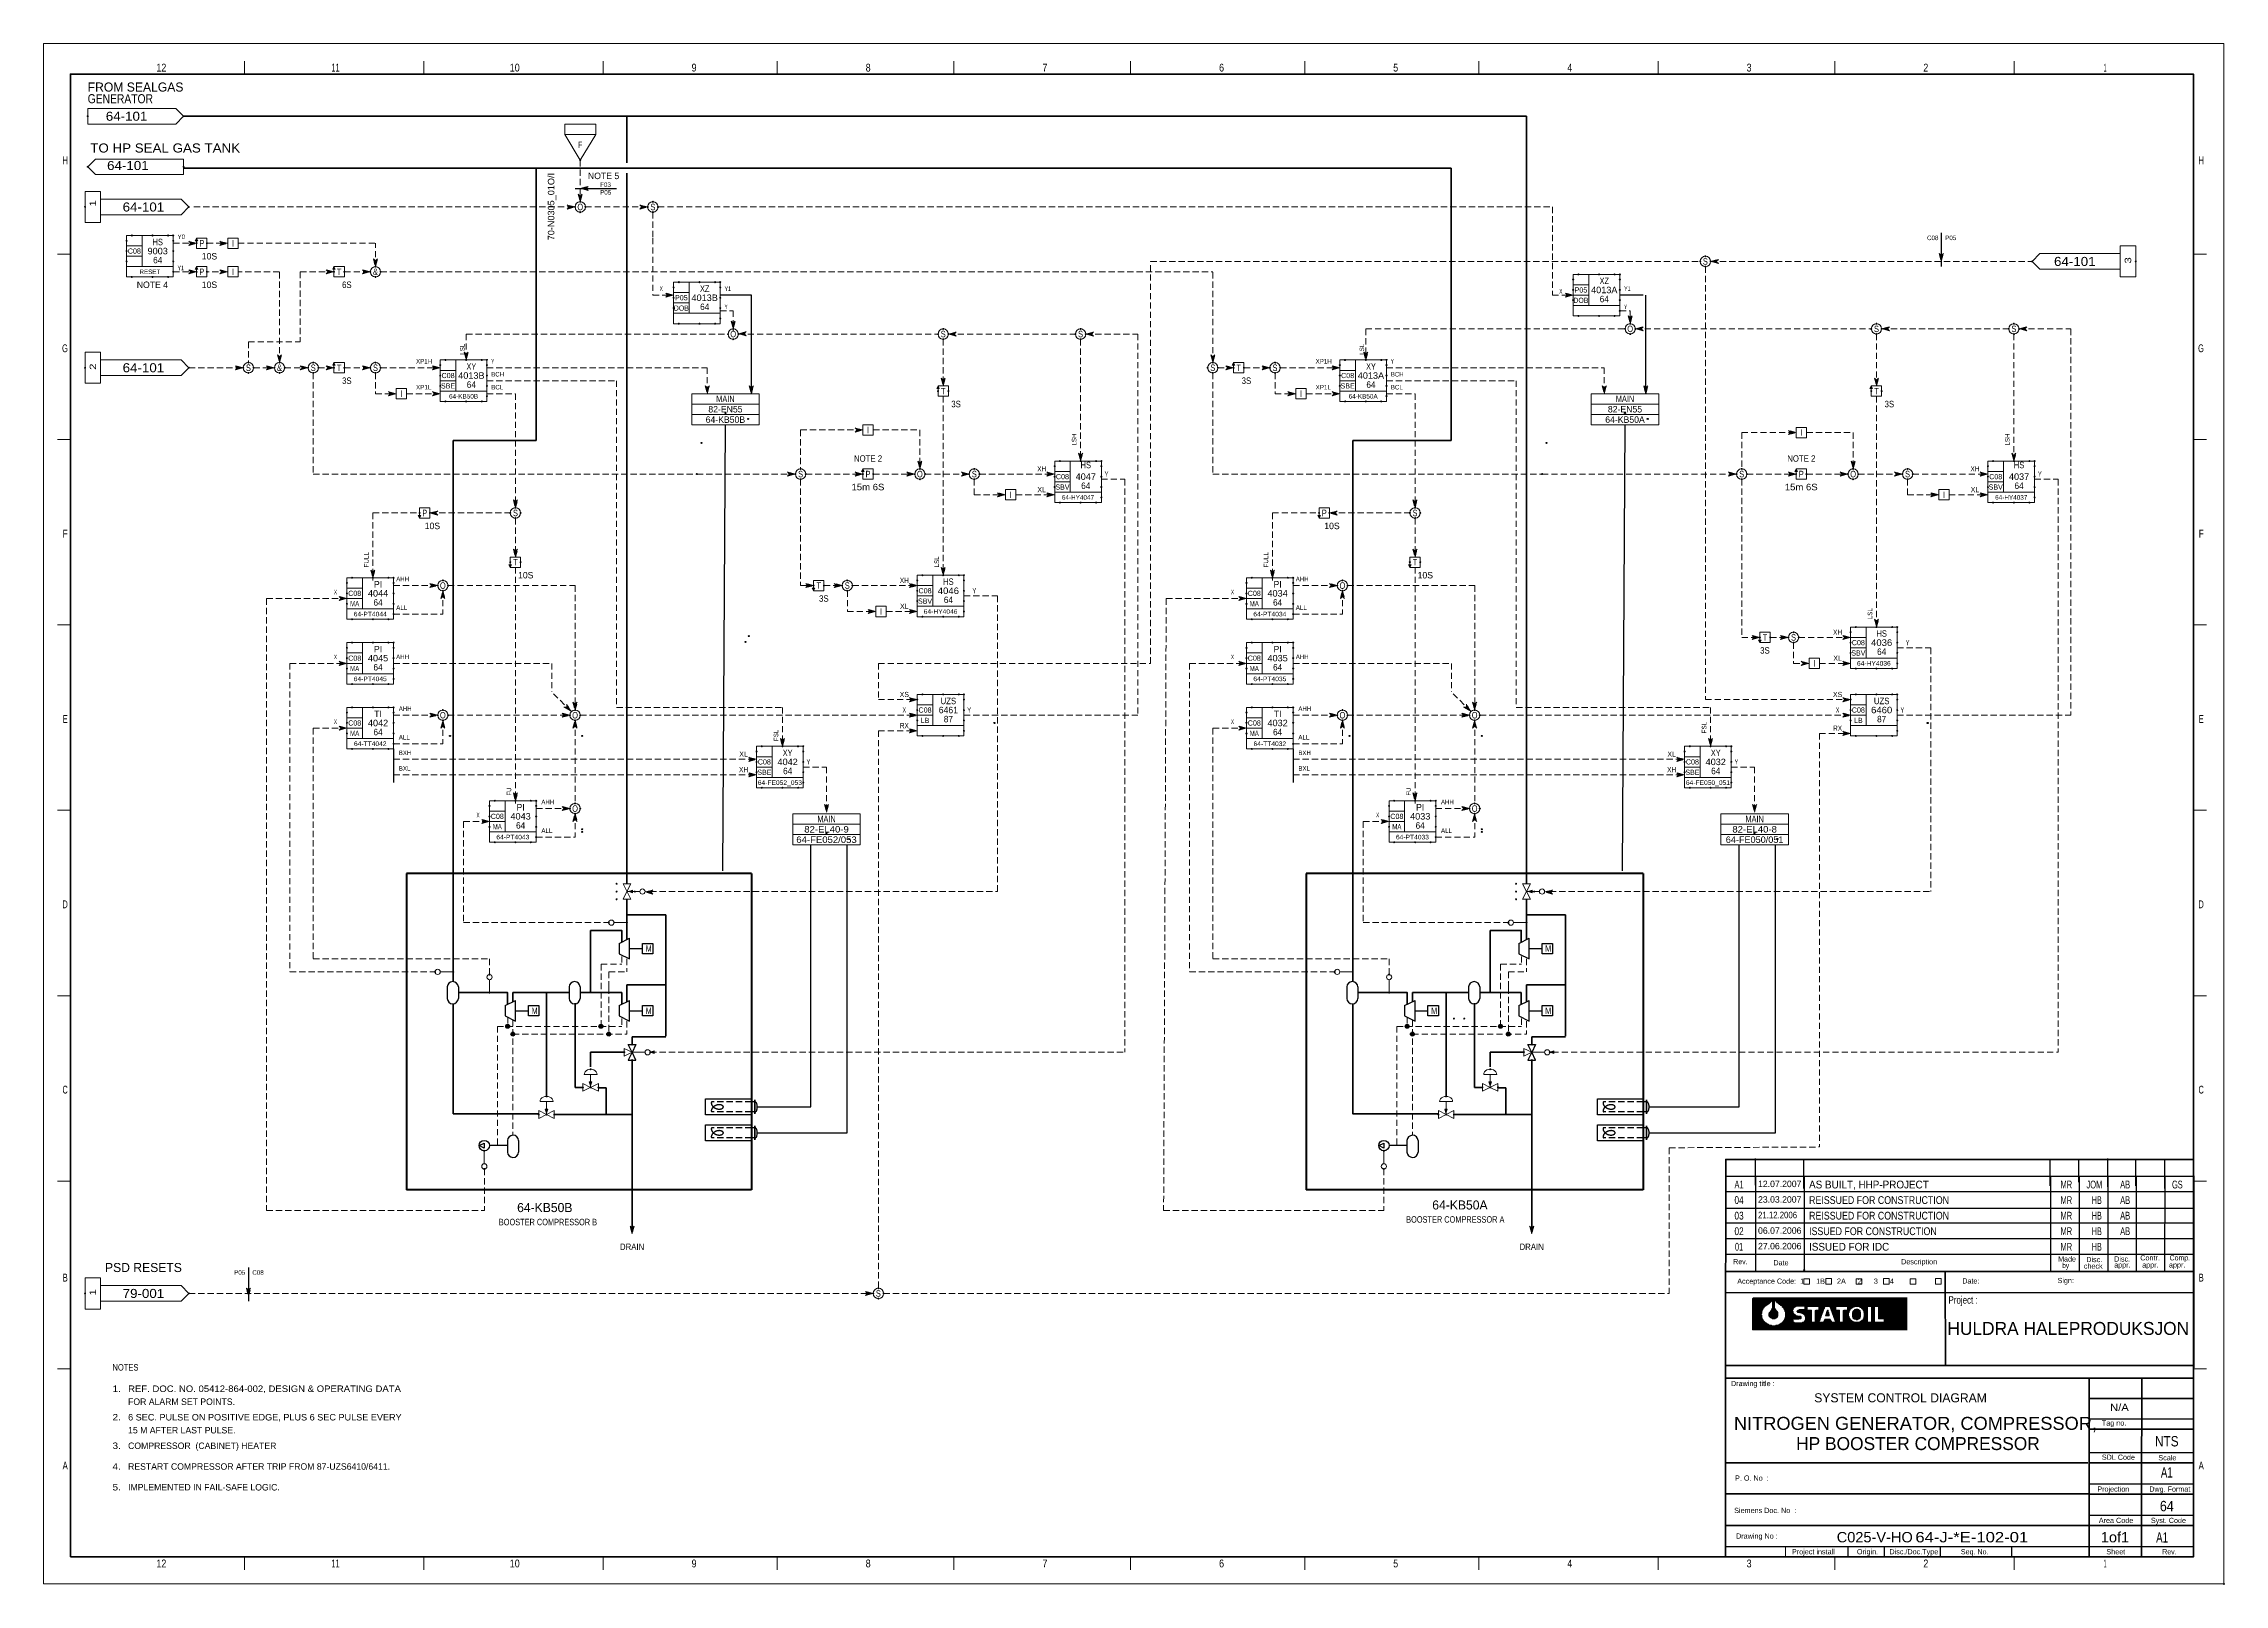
# Model space of a CAD drawing. Header units: millimetres. Extents: x 0 to 841, y 0 to 594.
import ezdxf
from ezdxf.enums import TextEntityAlignment as Align

# ---------------------------------------------------------------- set-up
doc = ezdxf.new("R2010")
doc.units = ezdxf.units.MM
doc.header["$LTSCALE"] = 0.8
doc.header["$PDMODE"] = 32
doc.header["$PDSIZE"] = 0.4
doc.linetypes.add('MEDIUM_DASHED', pattern=[4.5, 3, -1.5])
for name, color, linetype, lineweight in [('1', 7, 'Continuous', 13), ('12', 7, 'Continuous', 13), ('14', 7, 'MEDIUM_DASHED', 25), ('18', 7, 'Continuous', 40), ('40', 7, 'Continuous', 35), ('43', 7, 'Continuous', 13), ('46', 7, 'MEDIUM_DASHED', 13), ('47', 7, 'Continuous', 13), ('48', 7, 'Continuous', 13), ('49', 7, 'Continuous', 13), ('50', 7, 'Continuous', 13), ('53', 7, 'Continuous', 13), ('9', 7, 'Continuous', 13)]:
    doc.layers.add(name, color=color, linetype=linetype, lineweight=lineweight)
for name, color, linetype in [('16', 7, 'Continuous'), ('2', 7, 'Continuous'), ('35', 7, 'Continuous'), ('36', 7, 'Continuous'), ('45', 7, 'Continuous')]:
    doc.layers.add(name, color=color, linetype=linetype)

msp = doc.modelspace()

# ---------------------------------------------------------------- texts
at = {"layer": '1'}
for s, width, p in [('12', 0.85, (45.4146, 583.2346)), ('11', 0.65, (112.5772, 583.2346)), ('10', 0.85, (181.7358, 583.2346)), ('9', 0.85, (250.9051, 583.2346)), ('8', 0.85, (318.0634, 583.2346)), ('7', 0.85, (386.224, 583.2346)), ('6', 0.85, (454.3846, 583.2346)), ('5', 0.85, (521.5429, 583.2346)), ('4', 0.85, (588.7012, 583.2346)), ('3', 0.85, (657.8642, 583.2346)), ('2', 0.85, (726.0248, 583.2346)), ('1', 0.4, (795.1799, 583.2346)), ('12', 0.85, (45.4146, 6.3543)), ('11', 0.65, (112.5772, 6.3543)), ('10', 0.85, (181.7358, 6.3543)), ('9', 0.85, (250.9051, 6.3543)), ('8', 0.85, (318.0634, 6.3543)), ('7', 0.85, (386.224, 6.3543)), ('6', 0.85, (454.3846, 6.3543)), ('5', 0.85, (521.5429, 6.3543)), ('4', 0.85, (588.7012, 6.3543)), ('3', 0.85, (657.8642, 6.3543)), ('2', 0.85, (726.0248, 6.3543)), ('1', 0.4, (795.1799, 6.3543))]:
    msp.add_text(s, height=3.02, dxfattribs=dict(at, width=width)).set_placement(p, align=Align.CENTER)
for s, width, p in [('H', 0.65, (9.3283, 547.4945)), ('H', 0.65, (833.2701, 547.4945)), ('G', 0.65, (9.3283, 475.0071)), ('G', 0.65, (833.2701, 475.0071)), ('F', 0.8, (9.3283, 403.526)), ('F', 0.8, (833.2701, 403.526)), ('E', 0.75, (9.3283, 332.0449)), ('E', 0.75, (833.2701, 332.0449)), ('D', 0.65, (9.3283, 260.5646)), ('D', 0.65, (833.2701, 260.5646)), ('C', 0.65, (9.3283, 189.0835)), ('C', 0.65, (833.2701, 189.0835)), ('B', 0.75, (9.3283, 116.5961)), ('B', 0.75, (833.2701, 116.5961)), ('A', 0.75, (9.3283, 44.1087)), ('A', 0.75, (833.2701, 44.1087))]:
    msp.add_text(s, height=3.02, dxfattribs=dict(at, width=width)).set_placement(p, align=Align.RIGHT)
for s, height, width, p in [('Made', 2.013, 0.85, (777.0953, 124.2937)), ('Disc.', 2.013, 0.9, (787.9386, 124.0717)), ('Disc.', 2.013, 0.9, (798.6913, 124.2929)), ('Comp.', 2.013, 0.8, (820.0591, 124.7354)), ('Rev.', 2.013, 0.8, (651.7496, 123.2803)), ('Date', 2.013, 0.9, (667.2386, 122.8402)), ('Date:', 2.013, 0.9, (740.0945, 115.8173)), ('Sign:', 2.013, 0.9, (776.8646, 115.9827)), ('by', 2.013, 0.75, (778.6441, 121.7756)), ('check', 2.013, 0.95, (786.9811, 121.5543)), ('Project :', 2.867, 0.8, (734.7843, 108.074)), ('N/A', 2.813, 1.15, (797.1079, 66.6598)), ('SDL Code', 2.013, 0.9, (793.9449, 47.8362)), ('Scale', 2.013, 0.95, (815.7315, 47.6323)), ('P. O. No  :', 2.013, 0.95, (652.463, 39.7906)), ('Dwg. Format', 2.013, 0.9, (812.2228, 35.5512)), ('Syst. Code', 2.013, 0.9, (812.8496, 23.4693)), ('A1', 4, 0.7, (814.8819, 15.9055)), ('Seq. No.', 2.013, 0.85, (739.552, 11.3882)), ('Sheet', 2.013, 0.95, (795.6843, 11.3882)), ('Rev.', 2.013, 0.8, (817.2346, 11.3882))]:
    msp.add_text(s, height=height, dxfattribs=dict(at, width=width)).set_placement(p)
for s, p in [('Contr.', (808.7598, 124.7354)), ('Acceptance Code:  1      1B      2A      2      3      4  ', (653.2976, 115.7339)), ('Description', (716.4953, 123.2244)), ('appr.', (798.6913, 121.9969)), ('appr.', (809.4898, 121.9969)), ('appr.', (819.8315, 121.9969)), ('Drawing title :', (650.8654, 76.2567)), ('Tag no.', (793.9409, 61.0378)), ('Projection', (792.1756, 35.5512)), ('Siemens Doc. No  :', (652.111, 27.315)), ('Area Code', (792.7646, 23.4693)), ('Drawing No :', (652.8472, 17.4291)), ('Project install', (674.3984, 11.3882)), ('Origin.', (699.4575, 11.3882)), ('Disc./Doc.Type', (711.9866, 11.3882))]:
    msp.add_text(s, height=2.013, dxfattribs=at).set_placement(p)
at = {"layer": '12', "width": 1.05}
msp.add_text('70-N0305_01O/I', height=2.5, rotation=90, dxfattribs=at).set_placement((196.9945, 531.1339), align=Align.CENTER)
at = {"layer": '12'}
for s, p in [('82-EN55', (263, 451.7496)), ('82-EN55', (610, 451.7496)), ('64-KB50B', (262.9921, 447.7496)), ('64-KB50A', (609.9921, 447.7496))]:
    msp.add_text(s, height=2.5, dxfattribs=at).set_placement(p, align=Align.CENTER)
for s, width, p in [('MAIN', 0.85, (263, 455.7496)), ('MAIN', 0.85, (610, 455.7496)), ('NOTE 2', 0.9, (318, 432.7496)), ('NOTE 2', 0.9, (678, 432.7496)), ('MAIN', 0.85, (302, 293.7496)), ('MAIN', 0.85, (660, 293.7496)), ('64-FE052/053', 1.1, (301.9921, 285.7496)), ('82-EL40-9', 1.1, (302, 289.7496)), ('64-FE050/051', 1.05, (659.9921, 285.7496)), ('82-EL40-8', 1.1, (660, 289.7496)), ('DRAIN', 0.9, (227, 128.7496)), ('DRAIN', 0.9, (574, 128.7496)), ('NOTES', 0.8, (31.5827, 82.2591))]:
    msp.add_text(s, height=2.5, dxfattribs=dict(at, width=width)).set_placement(p, align=Align.CENTER)
for s, width, p in [('1.   ', 1.15, (26.5827, 74.0094)), ('REF. DOC. NO. 05412-864-002, DESIGN & OPERATING DATA ', 1.1, (32.5827, 74.0094)), ('2.   ', 1.15, (26.5827, 63.0094)), ('6 SEC. PULSE ON POSITIVE EDGE, PLUS 6 SEC PULSE EVERY', 1.05, (32.5827, 63.0094)), ('3.   ', 1.15, (26.5827, 52.0094)), ('4.   ', 1.15, (26.5827, 44.0094)), ('5.   ', 1.15, (26.5827, 36.0094))]:
    msp.add_text(s, height=2.5, dxfattribs=dict(at, width=width)).set_placement(p)
for s, p in [('FOR ALARM SET POINTS.', (32.5827, 69.0094)), ('15 M AFTER LAST PULSE.', (32.5827, 58.0094)), ('COMPRESSOR  (CABINET) HEATER', (32.5827, 52.0094)), ('RESTART COMPRESSOR AFTER TRIP FROM 87-UZS6410/6411.', (32.5827, 44.0094)), ('IMPLEMENTED IN FAIL-SAFE LOGIC.', (32.5827, 36.0094))]:
    msp.add_text(s, height=2.5, dxfattribs=at).set_placement(p)
at = {"layer": '2'}
for s, height, width, p in [('A1', 3, 0.6, (653.9902, 152.5)), ('04', 3, 0.8, (653.9902, 146.5)), ('03', 3, 0.8, (653.9902, 140.5)), ('02', 3, 0.8, (653.9902, 134.5)), ('01', 3, 0.65, (653.9902, 128.5)), ('NITROGEN GENERATOR, COMPRESSOR, ', 5, 1.05, (723, 59.3992)), ('NTS', 4, 0.85, (818.9862, 53)), ('A1', 4, 0.7, (819, 41)), ('64', 4, 0.9, (819, 28)), ('1of1', 4, 1.05, (799, 16))]:
    msp.add_text(s, height=height, dxfattribs=dict(at, width=width)).set_placement(p, align=Align.CENTER)
for s, height, width, p in [('AS BUILT, HHP-PROJECT', 3, 0.95, (681, 152.5)), ('MR', 3, 0.6, (778, 152.5)), ('JOM', 3, 0.7, (788, 152.5)), ('AB', 3, 0.7, (801, 152.5)), ('GS', 3, 0.65, (821, 152.5)), ('REISSUED FOR CONSTRUCTION', 3, 0.85, (681, 146.5)), ('REISSUED FOR CONSTRUCTION', 3, 0.85, (681, 140.5)), ('MR', 3, 0.6, (778, 146.5)), ('MR', 3, 0.6, (778, 140.5)), ('HB', 3, 0.65, (790, 146.5)), ('HB', 3, 0.65, (790, 140.5)), ('AB', 3, 0.7, (801, 146.5)), ('AB', 3, 0.7, (801, 140.5)), ('ISSUED FOR CONSTRUCTION', 3, 0.85, (681, 134.5)), ('MR', 3, 0.6, (778, 134.5)), ('HB', 3, 0.65, (790, 134.5)), ('AB', 3, 0.7, (801, 134.5)), ('ISSUED FOR IDC', 3, 0.95, (681, 128.5)), ('MR', 3, 0.6, (778, 128.5)), ('HB', 3, 0.65, (790, 128.5)), ('64-J-*E-102-01', 4, 1.2, (722, 16))]:
    msp.add_text(s, height=height, dxfattribs=dict(at, width=width)).set_placement(p)
for s, p in [('HULDRA HALEPRODUKSJON', (780.9827, 96)), ('HP BOOSTER COMPRESSOR', (723, 51.6))]:
    msp.add_text(s, height=5, dxfattribs=at).set_placement(p, align=Align.CENTER)
msp.add_text('SYSTEM CONTROL DIAGRAM', height=3.5, dxfattribs=at).set_placement((683, 70))
at = {"layer": '2', "width": 1.05}
msp.add_text('C025-V-HO', height=4, dxfattribs=at).set_placement((721, 16), align=Align.RIGHT)
at = {"layer": '35'}
for s, p in [('12.07.2007', (661.315, 153)), ('23.03.2007', (661.315, 147)), ('06.07.2006', (661.315, 135)), ('27.06.2006', (661.315, 129))]:
    msp.add_text(s, height=2.5, dxfattribs=at).set_placement(p)
for s, width, p in [('21.12.2006', 0.9, (661.315, 141)), ('BOOSTER COMPRESSOR B', 0.85, (175.5984, 138.2913)), ('BOOSTER COMPRESSOR A', 0.85, (525.5984, 139.2913))]:
    msp.add_text(s, height=2.5, dxfattribs=dict(at, width=width)).set_placement(p)
at = {"layer": '36'}
for s, p in [('64-KB50B', (182.6535, 143.374)), ('64-KB50A', (535.6535, 144.374))]:
    msp.add_text(s, height=3.5, dxfattribs=at).set_placement(p)
at = {"layer": '45'}
for s, width, p in [('F03', 0.95, (214.6559, 538.7591)), ('P05', 0.9, (214.6559, 535.7591)), ('Y0', 0.85, (51.6614, 518.626)), ('C08', 0.9, (726.5, 518.2118)), ('P05', 0.9, (733.5, 518.2118)), ('Y1', 0.7, (51.6614, 506.626)), ('X', 0.6, (237.6614, 498.626)), ('Y1', 0.7, (262.6614, 498.626)), ('X', 0.6, (584.6614, 497.626)), ('Y1', 0.7, (609.6614, 498.626)), ('Y', 0.6, (262.6614, 491.626)), ('Y', 0.6, (609.6614, 491.626)), ('XP1H', 0.85, (143.6614, 470.626)), ('Y', 0.6, (172.6614, 470.626)), ('XP1H', 0.85, (490.6614, 470.626)), ('Y', 0.6, (519.6614, 470.626)), ('BCH', 0.8, (172.6614, 465.626)), ('BCH', 0.8, (519.6614, 465.626)), ('XP1L', 0.95, (143.6614, 460.626)), ('BCL', 0.85, (172.6614, 460.626)), ('XP1L', 0.95, (490.6614, 460.626)), ('BCL', 0.85, (519.6614, 460.626)), ('AHH', 0.8, (136, 386.6252)), ('AHH', 0.8, (483, 386.6252)), ('X', 0.6, (112, 381.6252)), ('X', 0.6, (458, 381.6252)), ('ALL', 0.9, (136, 375.6252)), ('ALL', 0.9, (483, 375.6252)), ('X', 0.6, (112, 356.6252)), ('AHH', 0.8, (136, 356.6252)), ('X', 0.6, (458, 356.6252)), ('AHH', 0.8, (483, 356.6252)), ('AHH', 0.8, (137, 336.6252)), ('AHH', 0.8, (484, 336.6252)), ('X', 0.6, (112, 331.6252)), ('X', 0.6, (458, 331.6252)), ('ALL', 0.9, (137, 325.6252)), ('BXH', 0.8, (137, 319.6252)), ('ALL', 0.9, (484, 325.6252)), ('BXH', 0.8, (484, 319.6252)), ('BXL', 0.85, (137, 313.6252)), ('BXL', 0.85, (484, 313.6252)), ('X', 0.6, (167, 295.6252)), ('AHH', 0.8, (192, 300.6252)), ('X', 0.6, (514, 295.6252)), ('AHH', 0.8, (539, 300.6252)), ('ALL', 0.9, (192, 289.6252)), ('ALL', 0.9, (539, 289.6252)), ('P05', 0.9, (73.5, 119.2118)), ('C08', 0.9, (80.5, 119.2118))]:
    msp.add_text(s, height=1.75, dxfattribs=dict(at, width=width)).set_placement(p)
for s, width, p in [('LSL', 0.9, (162.3748, 474)), ('LSL', 0.9, (509.3748, 474)), ('LSH', 0.85, (398.3748, 439)), ('LSH', 0.85, (758.3748, 439)), ('FULL', 0.95, (125.3748, 392)), ('LSL', 0.9, (345.3748, 392)), ('FULL', 0.95, (472.3748, 392)), ('LSL', 0.9, (705.3748, 372)), ('FSL', 0.9, (283.3748, 325)), ('FSL', 0.9, (641.3748, 328)), ('FU', 0.8, (180.3748, 304)), ('FU', 0.8, (527.3748, 304))]:
    msp.add_text(s, height=1.75, rotation=90, dxfattribs=dict(at, width=width)).set_placement(p)
at = {"layer": '49'}
for s, width, p in [('GENERATOR', 0.85, (17, 571)), ('TO HP SEAL GAS TANK ', 1.1, (18, 552.0008))]:
    msp.add_text(s, height=3.5, dxfattribs=dict(at, width=width)).set_placement(p)
msp.add_text('FROM SEALGAS ', height=3.5, dxfattribs=at).set_placement((17, 575.5079))
at = {"layer": '49', "width": 1.1}
for s, p in [('64-101', (31.9996, 564.2504)), ('64-101', (32.5, 545.2504)), ('64-101', (38.5, 529.2504)), ('64-101', (783.5, 508.2504)), ('64-101', (38.5, 467.2504)), ('79-001', (38.5, 110.2504))]:
    msp.add_text(s, height=3.5, dxfattribs=at).set_placement(p, align=Align.CENTER)
at = {"layer": '49', "width": 1.3}
for s, p in [('1 ', (20.2504, 533.0004)), ('3 ', (805.2504, 511.0004)), ('2 ', (20.2504, 470.0004)), ('1 ', (20.2504, 113.0004))]:
    msp.add_text(s, height=2.5, rotation=90, dxfattribs=at).set_placement(p, align=Align.CENTER)
at = {"layer": '49'}
msp.add_text('PSD RESETS', height=3.5, dxfattribs=at).set_placement((38.5, 120.2504), align=Align.CENTER)
at = {"layer": '50'}
for s, p in [('NOTE 5', (216.0004, 541.7496)), ('10S', (63.9677, 510.7504)), ('NOTE 4', (41.9681, 499.7504)), ('10S', (63.9677, 499.7504)), ('10S', (149.9677, 406.7504)), ('10S', (496.9677, 406.7504)), ('10S', (185.9677, 387.7504)), ('10S', (532.9677, 387.7504)), ('PI', (128.9996, 384.2496)), ('PI', (475.9996, 384.2496)), ('PI', (128.9996, 359.2496)), ('PI', (475.9996, 359.2496)), ('TI', (128.9996, 334.2496)), ('6461', (349, 335.7496)), ('TI', (475.9996, 334.2496)), ('PI', (183.9996, 298.2496)), ('PI', (530.9996, 298.2496))]:
    msp.add_text(s, height=2.5, dxfattribs=at).set_placement(p, align=Align.CENTER)
for s, height, width, p in [('O', 2.5, 0.75, (207.0004, 529.7496)), ('S', 2.5, 0.75, (235.0004, 529.7496)), ('C08', 2, 0.9, (35, 513)), ('9003', 2.5, 1.05, (44, 512.7496)), ('HS', 2.5, 0.8, (43.9996, 516.2496)), ('P', 2.5, 0.75, (61.0004, 515.7496)), ('I', 2.5, 0.9, (73, 515.7496)), ('RESET', 1.75, 0.9, (40.9945, 505.1252)), ('64', 2.5, 0.95, (43.9996, 509.2496)), ('P', 2.5, 0.75, (61.0004, 504.7496)), ('I', 2.5, 0.9, (73, 504.7496)), ('T', 2.5, 0.85, (114, 504.7496)), ('&', 2.5, 0.75, (128, 504.7496)), ('S', 2.5, 0.75, (641.0004, 508.7496)), ('6S', 2.5, 0.9, (116.9673, 499.7504)), ('P05', 2, 0.95, (246, 495)), ('4013B', 2.5, 1.05, (255, 494.7496)), ('XZ', 2.5, 0.85, (255, 498.2496)), ('P05', 2, 0.95, (593, 498)), ('4013A', 2.5, 1.05, (602, 497.7496)), ('XZ', 2.5, 0.85, (602, 501.2496)), ('64', 2.5, 0.95, (601.9996, 494.2496)), ('DOB', 2, 0.8, (246.0004, 491)), ('64', 2.5, 0.95, (254.9996, 491.2496)), ('DOB', 2, 0.8, (593.0004, 494)), ('O', 2.5, 0.75, (266.0004, 480.7496)), ('S', 2.5, 0.75, (347.0004, 480.7496)), ('S', 2.5, 0.75, (400.0004, 480.7496)), ('O', 2.5, 0.75, (612.0004, 482.7496)), ('S', 2.5, 0.75, (707.0004, 482.7496)), ('S', 2.5, 0.75, (760.0004, 482.7496)), ('S', 2.5, 0.75, (79.0004, 467.7496)), ('&', 2.5, 0.75, (91, 467.7496)), ('S', 2.5, 0.75, (104.0004, 467.7496)), ('T', 2.5, 0.85, (114, 467.7496)), ('3S', 2.5, 0.9, (116.9669, 462.7504)), ('S', 2.5, 0.75, (128.0004, 467.7496)), ('SBE', 2, 0.85, (155.9996, 461)), ('C08', 2, 0.9, (156, 465)), ('4013B', 2.5, 1.05, (165, 464.7496)), ('XY', 2.5, 0.85, (164.9996, 468.2496)), ('64', 2.5, 0.95, (164.9996, 461.2496)), ('S', 2.5, 0.75, (451.0004, 467.7496)), ('T', 2.5, 0.85, (461.0004, 467.7496)), ('3S', 2.5, 0.9, (463.9673, 462.7504)), ('S', 2.5, 0.75, (475.0004, 467.7496)), ('SBE', 2, 0.85, (502.9996, 461)), ('C08', 2, 0.9, (503, 465)), ('4013A', 2.5, 1.05, (512, 464.7496)), ('XY', 2.5, 0.85, (511.9996, 468.2496)), ('64', 2.5, 0.95, (511.9996, 461.2496)), ('I', 2.5, 0.9, (138, 457.7496)), ('64-KB50B', 1.75, 1.05, (161.9945, 457.1252)), ('T', 2.5, 0.85, (347, 458.7496)), ('3S', 2.5, 0.9, (351.9669, 453.7504)), ('I', 2.5, 0.9, (485, 457.7496)), ('64-KB50A', 1.75, 1.05, (508.9945, 457.1252)), ('T', 2.5, 0.85, (707.0004, 458.7496)), ('3S', 2.5, 0.9, (711.9673, 453.7504)), ('I', 2.5, 0.9, (318, 443.7496)), ('I', 2.5, 0.9, (678, 442.7496)), ('S', 2.5, 0.75, (292.0004, 426.7496)), ('P', 2.5, 0.75, (318.0004, 426.7496)), ('O', 2.5, 0.75, (338.0004, 426.7496)), ('S', 2.5, 0.75, (359.0004, 426.7496)), ('XH', 2, 0.75, (384.9996, 429)), ('HS', 2.5, 0.8, (401.9996, 430.2496)), ('S', 2.5, 0.75, (655.0004, 426.7496)), ('P', 2.5, 0.75, (678.0004, 426.7496)), ('O', 2.5, 0.75, (698.0004, 426.7496)), ('S', 2.5, 0.75, (719.0004, 426.7496)), ('XH', 2, 0.75, (744.9996, 429)), ('HS', 2.5, 0.8, (761.9996, 430.2496)), ('15m 6S', 2.5, 1.1, (317.9681, 421.7504)), ('I', 2.5, 0.9, (373, 418.7496)), ('XL', 2, 0.85, (384.9996, 421)), ('SBV', 2, 0.85, (392.9996, 422)), ('C08', 2, 0.9, (393, 426)), ('4047', 2.5, 1.05, (402, 425.7496)), ('64', 2.5, 0.95, (401.9996, 422.2496)), ('Y', 2, 0.65, (409.9996, 427)), ('15m 6S', 2.5, 1.1, (677.9681, 421.7504)), ('I', 2.5, 0.9, (733, 418.7496)), ('XL', 2, 0.85, (744.9996, 421)), ('SBV', 2, 0.85, (752.9996, 422)), ('C08', 2, 0.9, (753, 426)), ('4037', 2.5, 1.05, (762, 425.7496)), ('64', 2.5, 0.95, (761.9996, 422.2496)), ('Y', 2, 0.65, (769.9996, 427)), ('P', 2.5, 0.75, (147.0004, 411.7504)), ('S', 2.5, 0.75, (182.0004, 411.7496)), ('64-HY4047', 1.75, 1.05, (398.9945, 418.1252)), ('P', 2.5, 0.75, (494.0004, 411.7504)), ('S', 2.5, 0.75, (529.0004, 411.7496)), ('64-HY4037', 1.75, 1.05, (758.9945, 418.1252)), ('T', 2.5, 0.85, (182, 392.7504)), ('XH', 2, 0.75, (331.9996, 386)), ('HS', 2.5, 0.8, (348.9996, 385.2496)), ('T', 2.5, 0.85, (529.0004, 392.7504)), ('C08', 2, 0.9, (120, 381)), ('MA', 2, 0.7, (120, 377)), ('4044', 2.5, 1.05, (129, 380.7496)), ('64', 2.5, 0.95, (128.9996, 377.2496)), ('O', 2.5, 0.75, (154.0004, 383.7496)), ('T', 2.5, 0.85, (299, 383.7504)), ('3S', 2.5, 0.9, (300.9669, 378.7504)), ('S', 2.5, 0.75, (310.0004, 383.7496)), ('SBV', 2, 0.85, (339.9996, 378)), ('C08', 2, 0.9, (340, 382)), ('4046', 2.5, 1.1, (348.9996, 381.7496)), ('64', 2.5, 0.95, (348.9996, 378.2496)), ('Y', 2, 0.65, (358.9996, 382)), ('C08', 2, 0.9, (467, 381)), ('MA', 2, 0.7, (467, 377)), ('4034', 2.5, 1.05, (476, 380.7496)), ('64', 2.5, 0.95, (475.9996, 377.2496)), ('O', 2.5, 0.75, (501.0004, 383.7496)), ('64-PT4044', 1.75, 1.1, (125.9945, 373.1252)), ('I', 2.5, 0.9, (323, 373.7496)), ('XL', 2, 0.85, (331.9996, 376)), ('64-HY4046', 1.75, 1.1, (345.9945, 374.1252)), ('64-PT4034', 1.75, 1.1, (472.9945, 373.1252)), ('T', 2.5, 0.85, (664.0004, 363.7504)), ('S', 2.5, 0.75, (675.0004, 363.7496)), ('XH', 2, 0.75, (691.9996, 366)), ('C08', 2, 0.9, (700, 362)), ('4036', 2.5, 1.1, (708.9996, 361.7496)), ('HS', 2.5, 0.8, (708.9996, 365.2496)), ('Y', 2, 0.65, (718.9996, 362)), ('C08', 2, 0.9, (120, 356)), ('MA', 2, 0.7, (120, 352)), ('4045', 2.5, 1.05, (129, 355.7496)), ('64', 2.5, 0.95, (128.9996, 352.2496)), ('C08', 2, 0.9, (467, 356)), ('MA', 2, 0.7, (467, 352)), ('4035', 2.5, 1.05, (476, 355.7496)), ('64', 2.5, 0.95, (475.9996, 352.2496)), ('3S', 2.5, 0.9, (663.9673, 358.7504)), ('I', 2.5, 0.9, (683, 353.7496)), ('XL', 2, 0.85, (691.9996, 356)), ('SBV', 2, 0.85, (699.9996, 358)), ('64-HY4036', 1.75, 1.1, (705.9945, 354.1252)), ('64', 2.5, 0.95, (708.9996, 358.2496)), ('64-PT4045', 1.75, 1.1, (125.9945, 348.1252)), ('64-PT4035', 1.75, 1.1, (472.9945, 348.1252)), ('XS', 2, 0.8, (332, 342)), ('X', 2, 0.6, (332, 336)), ('C08', 2, 0.9, (340, 336)), ('UZS', 2.5, 0.9, (349, 339.2496)), ('Y', 2, 0.65, (356.9996, 336)), ('XS', 2, 0.8, (692, 342)), ('X', 2, 0.6, (692, 336)), ('C08', 2, 0.9, (700, 336)), ('6460', 2.5, 1.1, (709.0004, 335.7496)), ('UZS', 2.5, 0.9, (709, 339.2496)), ('Y', 2, 0.65, (716.9996, 336)), ('C08', 2, 0.9, (120, 331)), ('MA', 2, 0.7, (120, 327)), ('4042', 2.5, 1.05, (129, 330.7496)), ('64', 2.5, 0.95, (128.9996, 327.2496)), ('O', 2.5, 0.75, (154.0004, 333.7496)), ('O', 2.5, 0.75, (205.0004, 333.7496)), ('RX', 2, 0.75, (332, 330)), ('LB', 2, 0.85, (340, 332)), ('87', 2.5, 0.95, (348.9996, 332.2496)), ('C08', 2, 0.9, (467, 331)), ('MA', 2, 0.7, (467, 327)), ('4032', 2.5, 1.05, (476, 330.7496)), ('64', 2.5, 0.95, (475.9996, 327.2496)), ('O', 2.5, 0.75, (501.0004, 333.7496)), ('O', 2.5, 0.75, (552.0004, 333.7496)), ('RX', 2, 0.75, (692, 329)), ('LB', 2, 0.85, (700, 332)), ('87', 2.5, 0.95, (708.9996, 332.2496)), ('64-TT4042', 1.75, 1.1, (125.9945, 323.1252)), ('XL', 2, 0.85, (269.9996, 319)), ('XY', 2.5, 0.85, (286.9996, 319.2496)), ('64-TT4032', 1.75, 1.1, (472.9945, 323.1252)), ('XL', 2, 0.85, (627.9996, 319)), ('XY', 2.5, 0.85, (644.9996, 319.2496)), ('XH', 2, 0.75, (269.9996, 313)), ('SBE', 2, 0.85, (277.9996, 312)), ('C08', 2, 0.9, (278, 316)), ('4042', 2.5, 1.05, (287, 315.7496)), ('64', 2.5, 0.95, (286.9996, 312.2496)), ('Y', 2, 0.65, (294.9996, 316)), ('XH', 2, 0.75, (627.9996, 313)), ('SBE', 2, 0.85, (635.9996, 312)), ('C08', 2, 0.9, (636, 316)), ('4032', 2.5, 1.05, (645, 315.7496)), ('64', 2.5, 0.95, (644.9996, 312.2496)), ('Y', 2, 0.65, (652.9996, 316)), ('64-FE052_053', 1.75, 1.1, (283.9945, 308.1252)), ('64-FE050_051', 1.75, 1.1, (641.9945, 308.1252)), ('C08', 2, 0.9, (175, 295)), ('4043', 2.5, 1.05, (184, 294.7496)), ('O', 2.5, 0.75, (205.0004, 297.7496)), ('C08', 2, 0.9, (522, 295)), ('4033', 2.5, 1.05, (531, 294.7496)), ('O', 2.5, 0.75, (552.0004, 297.7496)), ('MA', 2, 0.7, (175, 291)), ('64-PT4043', 1.75, 1.1, (180.9945, 287.1252)), ('64', 2.5, 0.95, (183.9996, 291.2496)), ('MA', 2, 0.7, (522, 291)), ('64-PT4033', 1.75, 1.1, (527.9945, 287.1252)), ('64', 2.5, 0.95, (530.9996, 291.2496)), ('M', 2.5, 0.7, (233.3941, 243.7496)), ('M', 2.5, 0.7, (580.3941, 243.7496)), ('M', 2.5, 0.7, (189.3941, 219.7496)), ('M', 2.5, 0.7, (233.3941, 219.7496)), ('M', 2.5, 0.7, (536.3941, 219.7496)), ('M', 2.5, 0.7, (580.3941, 219.7496)), ('S', 2.5, 0.75, (322.0004, 110.7496))]:
    msp.add_text(s, height=height, dxfattribs=dict(at, width=width)).set_placement(p, align=Align.CENTER)
at = {"layer": '53', "width": 0.65}
msp.add_text('F', height=2.5, dxfattribs=at).set_placement((207.0004, 553.7496), align=Align.CENTER)

# ---------------------------------------------------------------- hatches: boundary and pattern name
at = {"layer": '1'}
for points in [[(178.9811, 215.7685, 1), (178.9811, 214.2693, 1)], [(180.9811, 212.7685, 1), (180.9811, 211.2693, 1)], [(214.9811, 215.7685, 1), (214.9811, 214.2693, 1)], [(217.9811, 212.7685, 1), (217.9811, 211.2693, 1)], [(525.9811, 215.7685, 1), (525.9811, 214.2693, 1)], [(527.9811, 212.7685, 1), (527.9811, 211.2693, 1)], [(561.9811, 215.7685, 1), (561.9811, 214.2693, 1)], [(564.9811, 212.7685, 1), (564.9811, 211.2693, 1)]]:
    msp.add_hatch(color=256, dxfattribs=at).paths.add_polyline_path(points)

# ---------------------------------------------------------------- linework, layer by layer
for p, q in [((77.4913, 587.2614), (77.4913, 582.2276)), ((146.6543, 587.2614), (146.6543, 582.2276)), ((215.8173, 587.2614), (215.8173, 582.2276)), ((282.9756, 587.2614), (282.9756, 582.2276)), ((351.1362, 587.2614), (351.1362, 582.2276)), ((419.2969, 587.2614), (419.2969, 582.2276)), ((486.4551, 587.2614), (486.4551, 582.2276)), ((553.6134, 587.2614), (553.6134, 582.2276)), ((622.7764, 587.2614), (622.7764, 582.2276)), ((690.937, 587.2614), (690.937, 582.2276)), ((760.1, 587.2614), (760.1, 582.2276)), ((10.3331, 512.7606), (5.3213, 512.7606)), ((834.2748, 512.7606), (829.263, 512.7606)), ((10.3331, 441.2795), (5.3213, 441.2795)), ((834.2748, 441.2795), (829.263, 441.2795)), ((10.3331, 369.7992), (5.3213, 369.7992)), ((834.2748, 369.7992), (829.263, 369.7992)), ((10.3331, 298.3181), (5.3213, 298.3181)), ((834.2748, 298.3181), (829.263, 298.3181)), ((10.3331, 226.8378), (5.3213, 226.8378)), ((834.2748, 226.8378), (829.263, 226.8378)), ((10.3331, 155.3567), (5.3213, 155.3567)), ((834.2748, 155.3567), (829.263, 155.3567)), ((659.3874, 110.2827), (718.8394, 110.2827)), ((659.3874, 110.0874), (718.8394, 110.0874)), ((659.3874, 109.8913), (718.8394, 109.8913)), ((667.7228, 109.6953), (718.8394, 109.6953)), ((667.9315, 109.4992), (718.8394, 109.4992)), ((668.1394, 109.3039), (718.8394, 109.3039)), ((668.348, 109.1079), (718.8394, 109.1079)), ((668.5567, 108.9118), (718.8394, 108.9118)), ((668.7646, 108.7165), (718.8394, 108.7165)), ((668.9732, 108.5205), (718.8394, 108.5205)), ((669.1819, 108.3244), (718.8394, 108.3244)), ((669.3898, 108.1291), (718.8394, 108.1291)), ((669.5984, 108.1291), (718.8394, 108.1291)), ((669.8071, 107.9331), (718.8394, 107.9331)), ((670.015, 107.737), (718.8394, 107.737)), ((670.4323, 107.5409), (718.8394, 107.5409)), ((678.1425, 107.3457), (718.8394, 107.3457)), ((707.9409, 107.1496), (718.8394, 107.1496)), ((707.9409, 106.9535), (718.8394, 106.9535)), ((707.9409, 106.7583), (718.8394, 106.7583)), ((707.9409, 106.5622), (718.8394, 106.5622)), ((707.9409, 106.3661), (718.8394, 106.3661)), ((707.9409, 106.1701), (718.8394, 106.1701)), ((707.9409, 105.9748), (718.8394, 105.9748)), ((707.9409, 105.7787), (718.8394, 105.7787)), ((707.9409, 105.5827), (718.8394, 105.5827)), ((707.9409, 105.3874), (718.8394, 105.3874)), ((707.9409, 105.1913), (718.8394, 105.1913)), ((707.9409, 104.9953), (718.8394, 104.9953)), ((707.9409, 104.7992), (718.8394, 104.7992)), ((707.9409, 104.6039), (718.8394, 104.6039)), ((707.9409, 104.4079), (718.8394, 104.4079)), ((707.9409, 104.2118), (718.8394, 104.2118)), ((707.9409, 104.0165), (718.8394, 104.0165)), ((707.9409, 103.8205), (718.8394, 103.8205)), ((707.9409, 103.6244), (718.8394, 103.6244)), ((707.9409, 103.4283), (718.8394, 103.4283)), ((707.9409, 103.2331), (718.8394, 103.2331)), ((707.9409, 103.037), (718.8394, 103.037)), ((707.9409, 102.8409), (718.8394, 102.8409)), ((707.9409, 102.6457), (718.8394, 102.6457)), ((710.2339, 102.4496), (718.8394, 102.4496)), ((710.2339, 102.2535), (718.8394, 102.2535)), ((710.2339, 102.0583), (718.8394, 102.0583)), ((710.2339, 101.8622), (718.8394, 101.8622)), ((710.2339, 101.6661), (718.8394, 101.6661)), ((710.2339, 101.4701), (718.8394, 101.4701)), ((710.2339, 101.2748), (718.8394, 101.2748)), ((710.2339, 101.0787), (718.8394, 101.0787)), ((659.3874, 99.5118), (718.8394, 99.5118)), ((659.3874, 99.3165), (718.8394, 99.3165)), ((659.3874, 99.1205), (718.8394, 99.1205)), ((659.3874, 98.9244), (718.8394, 98.9244)), ((659.3874, 98.7283), (718.8394, 98.7283)), ((659.3874, 98.5331), (718.8394, 98.5331)), ((659.3874, 98.337), (718.8394, 98.337)), ((667.9315, 99.5118), (718.8394, 99.5118)), ((668.7646, 99.7079), (718.8394, 99.7079)), ((669.1819, 99.9039), (718.8394, 99.9039)), ((669.5984, 100.0992), (718.8394, 100.0992)), ((669.8071, 100.2953), (718.8394, 100.2953)), ((670.2236, 100.4913), (718.8394, 100.4913)), ((670.4323, 100.4913), (718.8394, 100.4913)), ((678.3504, 100.6874), (718.8394, 100.6874)), ((710.2339, 100.8827), (718.8394, 100.8827)), ((10.3331, 82.8693), (5.3213, 82.8693)), ((834.2748, 82.9244), (829.263, 82.9244)), ((77.4913, 10.3819), (77.4913, 5.348)), ((146.6543, 10.3819), (146.6543, 5.348)), ((215.8173, 10.3819), (215.8173, 5.348)), ((282.9756, 10.3819), (282.9756, 5.348)), ((351.1362, 10.3819), (351.1362, 5.348)), ((419.2969, 10.3819), (419.2969, 5.348)), ((486.4551, 10.3819), (486.4551, 5.348)), ((553.6134, 10.3819), (553.6134, 5.348)), ((622.7764, 10.3724), (622.7764, 5.348)), ((671.8921, 10.3819), (671.8921, 14.4087)), ((690.937, 10.3819), (690.937, 5.348)), ((760.1, 10.3819), (760.1, 5.348))]:
    msp.add_line(p, q, dxfattribs=at)
at = {"layer": '1', "lineweight": 25}
for p, q in [((204.9945, 538.1331), (221, 538.1331)), ((732, 521), (732, 508)), ((135, 322), (135, 309)), ((482, 322), (482, 309)), ((222, 247), (226, 249)), ((222, 247), (222, 243)), ((226, 241), (226, 249)), ((226, 245), (231, 245)), ((569, 247), (573, 249)), ((569, 247), (569, 243)), ((573, 241), (573, 249)), ((573, 245), (578, 245)), ((222, 243), (226, 241)), ((569, 243), (573, 241)), ((155.6803, 230.2638), (155.6803, 225.6795)), ((160, 230.2638), (160, 225.7362)), ((202.6803, 230.2638), (202.6803, 225.6795)), ((207, 230.2638), (207, 225.7362)), ((502.6803, 230.2638), (502.6803, 225.6795)), ((507, 230.2638), (507, 225.7362)), ((549.6803, 230.2638), (549.6803, 225.6795)), ((554, 230.2638), (554, 225.7362)), ((178, 223), (182, 225)), ((178, 223), (178, 219)), ((178, 219), (182, 217)), ((182, 217), (182, 225)), ((182, 221), (187, 221)), ((222, 223), (226, 225)), ((222, 223), (222, 219)), ((222, 219), (226, 217)), ((226, 217), (226, 225)), ((226, 221), (231, 221)), ((525, 223), (529, 225)), ((525, 223), (525, 219)), ((525, 219), (529, 217)), ((529, 217), (529, 225)), ((529, 221), (534, 221)), ((569, 223), (573, 225)), ((569, 223), (569, 219)), ((569, 219), (573, 217)), ((573, 217), (573, 225)), ((573, 221), (578, 221)), ((274.152, 185.848), (273, 185.848)), ((274.152, 186.6157), (274.152, 181.2402)), ((274.3441, 186.6157), (274.3441, 181.2402)), ((618.152, 185.848), (617, 185.848)), ((618.152, 186.6157), (618.152, 181.2402)), ((618.3441, 186.6157), (618.3441, 181.2402)), ((274.152, 182.0079), (273, 182.0079)), ((618.152, 182.0079), (617, 182.0079)), ((179, 169), (172, 169)), ((178.8976, 171.0205), (178.8976, 166.4362)), ((183.2181, 171.0205), (183.2181, 166.4929)), ((274.152, 175.848), (273, 175.848)), ((274.152, 172.0079), (273, 172.0079)), ((274.152, 176.6157), (274.152, 171.2402)), ((274.3441, 176.6157), (274.3441, 171.2402)), ((526, 169), (519, 169)), ((525.8976, 171.0205), (525.8976, 166.4362)), ((530.2181, 171.0205), (530.2181, 166.4929)), ((618.152, 175.848), (617, 175.848)), ((618.152, 172.0079), (617, 172.0079)), ((618.152, 176.6157), (618.152, 171.2402)), ((618.3441, 176.6157), (618.3441, 171.2402)), ((660.315, 153.7008), (660.315, 164.0157)), ((678.9764, 152.4409), (678.9764, 163.7795)), ((774.0157, 153.4646), (774.0157, 163.7795)), ((785.1181, 154.9606), (785.1181, 163.7795)), ((796.2205, 153.1496), (796.2205, 164.0157)), ((807.0866, 153.4646), (807.0866, 163.7795)), ((818.189, 152.4409), (818.189, 163.7795)), ((10.3331, 10.3819), (10.3331, 156.3638)), ((648.7402, 157.2441), (829.0551, 157.2441)), ((660.3472, 157.3669), (660.3472, 120.4638)), ((679.1055, 157.363), (679.1425, 120.4685)), ((774.1331, 157.3701), (774.0709, 120.4906)), ((785.1591, 157.3701), (785.2441, 120.3071)), ((796.185, 157.3701), (796.2906, 120.4551)), ((807.211, 157.3701), (807.222, 120.7858)), ((818.237, 157.3701), (818.1535, 120.289)), ((648.8252, 151.274), (829.2693, 151.274)), ((648.8268, 144.9488), (829.2677, 144.852)), ((648.8276, 139.2898), (829.2701, 139.285)), ((648.8126, 127.1669), (829.263, 127.1669)), ((648.8173, 133.2315), (829.2748, 133.2315)), ((79, 122), (79, 109)), ((648.7228, 112.4181), (829.2756, 112.4181)), ((789.2465, 63.6646), (829.285, 63.6646)), ((789.1685, 50.6528), (829.2748, 50.6528)), ((789.1685, 38.5709), (829.289, 38.5709)), ((789.1685, 26.4898), (829.285, 26.4898)), ((648.8228, 14.4087), (829.285, 14.4087)), ((695.9488, 14.4087), (695.9488, 10.3819)), ((695.9488, 14.4087), (695.9488, 10.3819)), ((709.9819, 14.4087), (709.9819, 10.3819)), ((731.5331, 14.4087), (731.5331, 10.3819)), ((759.0976, 14.4087), (759.0976, 10.3819)), ((759.0976, 14.4087), (759.0976, 10.3819))]:
    msp.add_line(p, q, dxfattribs=at)
at = {"layer": '1', "lineweight": 53}
msp.add_line((829.263, 157.3701), (829.263, 83.348), dxfattribs=at)
at = {"layer": '1', "lineweight": 35}
for p, q in [((829.2567, 120.4906), (648.8079, 120.4748)), ((733.5504, 120.2354), (733.589, 84.1906)), ((829.285, 79.2724), (648.8732, 79.2724)), ((789.0795, 22.4803), (789.0724, 79.2567)), ((809.2157, 34.5441), (809.2929, 79.2535)), ((829.285, 71.4606), (789.1134, 71.4606)), ((829.285, 59.648), (788.9921, 59.6331)), ((788.5559, 46.6299), (648.822, 46.6299)), ((829.285, 46.6252), (789.1685, 46.6252)), ((789.3409, 34.6961), (648.9969, 34.6969)), ((809.2157, 34.5441), (789.1685, 34.5441)), ((809.2157, 22.463), (809.2157, 34.5441)), ((829.2898, 34.5441), (809.2157, 34.5441)), ((829.2748, 22.463), (648.9717, 22.463)), ((789.0787, 10.3921), (789.0787, 22.4732)), ((809.2157, 10.3819), (809.2157, 22.463)), ((648.9504, 10.3819), (10.3331, 10.3819))]:
    msp.add_line(p, q, dxfattribs=at)
for points in [[(829.263, 112.0142), (829.263, 582.2276), (10.3331, 582.2276), (10.3331, 10.3819)], [(648.7795, 84.0008), (648.8378, 163.6693), (829.263, 163.6693)]]:
    msp.add_lwpolyline(points, dxfattribs=at)
at = {"layer": '1', "lineweight": 25}
for points in [[(275, 174), (310, 174), (310, 285)], [(275, 184), (296, 184), (296, 285)], [(619, 174), (668, 174), (668, 285)], [(619, 184), (654, 184), (654, 285)]]:
    msp.add_lwpolyline(points, dxfattribs=at)
for points in [[(231, 247), (235, 247), (235, 243), (231, 243)], [(578, 247), (582, 247), (582, 243), (578, 243)], [(187, 223), (191, 223), (191, 219), (187, 219)], [(231, 223), (235, 223), (235, 219), (231, 219)], [(534, 223), (538, 223), (538, 219), (534, 219)], [(578, 223), (582, 223), (582, 219), (578, 219)], [(227, 204.9843), (225.5008, 207.9843), (228.5008, 207.9843)], [(227, 205), (225.5008, 202), (228.5008, 202)], [(574, 204.9843), (572.5008, 207.9843), (575.5008, 207.9843)], [(574, 205), (572.5008, 202), (575.5008, 202)], [(273, 187), (273, 180.8559), (255.3362, 180.8559), (255.3362, 187)], [(617, 187), (617, 180.8559), (599.3362, 180.8559), (599.3362, 187)], [(273, 177), (273, 170.8559), (255.3362, 170.8559), (255.3362, 177)], [(617, 177), (617, 170.8559), (599.3362, 170.8559), (599.3362, 177)], [(168, 169), (170, 170), (170, 168)], [(515, 169), (517, 170), (517, 168)]]:
    msp.add_lwpolyline(points, close=True, dxfattribs=at)
at = {"layer": '1'}
for points in [[(687.4094, 117.7685), (689.6205, 117.7685), (689.6205, 115.6236), (687.4094, 115.6236)], [(709.7409, 117.7685), (711.952, 117.7685), (711.952, 115.6236), (709.7409, 115.6236)], [(729.7386, 117.7685), (731.9496, 117.7685), (731.9496, 115.6236), (729.7386, 115.6236)], [(659.1787, 97.9457), (659.1787, 110.0874), (659.3874, 110.0874), (659.3874, 97.9457)], [(659.3874, 109.6953), (666.8898, 109.6953), (666.8898, 109.4992), (659.3874, 109.4992)], [(659.3874, 109.4992), (666.8898, 109.4992), (666.8898, 109.3039), (659.3874, 109.3039)], [(666.6811, 109.4992), (666.6811, 109.3039), (666.8898, 109.3039), (666.8898, 109.4992)], [(666.8898, 109.4992), (666.6811, 109.3039), (666.6811, 109.1079), (666.8898, 109.3039)], [(667.0976, 109.8913), (666.8898, 109.6953), (666.8898, 109.4992), (667.0976, 109.6953)], [(666.8898, 106.3661), (666.8898, 109.6953), (667.0976, 109.6953), (667.0976, 106.3661)], [(667.0976, 109.6953), (667.7228, 109.6953), (667.7228, 109.4992), (667.0976, 109.4992)], [(667.0976, 109.4992), (667.7228, 109.4992), (667.7228, 109.3039), (667.0976, 109.3039)], [(667.5142, 109.4992), (667.5142, 109.6953), (667.7228, 109.6953), (667.7228, 109.4992)], [(667.5142, 109.6953), (667.5142, 106.3661), (667.7228, 106.3661), (667.7228, 109.6953)], [(667.9315, 109.4992), (667.7228, 109.6953), (667.7228, 109.4992), (667.9315, 109.3039)], [(668.1394, 109.3039), (667.9315, 109.4992), (667.9315, 109.3039), (668.1394, 109.1079)], [(678.9465, 117.6638), (681.1575, 117.6638), (681.1575, 115.5197), (678.9465, 115.5197)], [(699.1591, 117.6929), (701.3701, 117.6929), (701.3701, 115.548), (699.1591, 115.548)], [(720.0118, 117.6929), (722.2228, 117.6929), (722.2228, 115.548), (720.0118, 115.548)], [(659.3874, 109.3039), (666.6811, 109.3039), (666.6811, 109.1079), (659.3874, 109.1079)], [(659.3874, 109.3039), (666.4724, 109.3039), (666.4724, 109.1079), (659.3874, 109.1079)], [(659.3874, 109.1079), (666.4724, 109.1079), (666.4724, 108.9118), (659.3874, 108.9118)], [(659.3874, 108.9118), (666.2646, 108.9118), (666.2646, 108.7165), (659.3874, 108.7165)], [(659.3874, 108.7165), (666.0559, 108.7165), (666.0559, 108.5205), (659.3874, 108.5205)], [(659.3874, 108.5205), (665.8472, 108.5205), (665.8472, 108.3244), (659.3874, 108.3244)], [(659.3874, 108.3244), (665.6394, 108.3244), (665.6394, 108.1291), (659.3874, 108.1291)], [(659.3874, 108.1291), (665.4307, 108.1291), (665.4307, 107.9331), (659.3874, 107.9331)], [(659.3874, 108.1291), (665.222, 108.1291), (665.222, 107.9331), (659.3874, 107.9331)], [(659.3874, 107.9331), (665.0142, 107.9331), (665.0142, 107.737), (659.3874, 107.737)], [(659.3874, 107.737), (664.5969, 107.737), (664.5969, 107.5409), (659.3874, 107.5409)], [(659.3874, 107.5409), (664.389, 107.5409), (664.389, 107.3457), (659.3874, 107.3457)], [(659.3874, 107.3457), (664.1803, 107.3457), (664.1803, 107.1496), (659.3874, 107.1496)], [(659.3874, 107.1496), (663.9717, 107.1496), (663.9717, 106.9535), (659.3874, 106.9535)], [(659.3874, 106.9535), (663.7638, 106.9535), (663.7638, 106.7583), (659.3874, 106.7583)], [(659.3874, 106.9535), (663.7638, 106.9535), (663.7638, 106.7583), (659.3874, 106.7583)], [(659.3874, 106.7583), (663.5551, 106.7583), (663.5551, 106.5622), (659.3874, 106.5622)], [(659.3874, 106.5622), (663.3465, 106.5622), (663.3465, 106.3661), (659.3874, 106.3661)], [(659.3874, 106.3661), (663.3465, 106.3661), (663.3465, 106.1701), (659.3874, 106.1701)], [(659.3874, 106.1701), (663.1386, 106.1701), (663.1386, 105.9748), (659.3874, 105.9748)], [(659.3874, 105.9748), (663.1386, 105.9748), (663.1386, 105.7787), (659.3874, 105.7787)], [(659.3874, 105.9748), (662.9299, 105.9748), (662.9299, 105.7787), (659.3874, 105.7787)], [(659.3874, 105.7787), (662.9299, 105.7787), (662.9299, 105.5827), (659.3874, 105.5827)], [(659.3874, 105.5827), (662.9299, 105.5827), (662.9299, 105.3874), (659.3874, 105.3874)], [(659.3874, 105.3874), (662.9299, 105.3874), (662.9299, 105.1913), (659.3874, 105.1913)], [(659.3874, 105.1913), (662.722, 105.1913), (662.722, 104.9953), (659.3874, 104.9953)], [(659.3874, 104.9953), (662.722, 104.9953), (662.722, 104.7992), (659.3874, 104.7992)], [(659.3874, 104.7992), (662.722, 104.7992), (662.722, 104.6039), (659.3874, 104.6039)], [(659.3874, 104.7992), (662.722, 104.7992), (662.722, 104.6039), (659.3874, 104.6039)], [(659.3874, 104.6039), (662.722, 104.6039), (662.722, 104.4079), (659.3874, 104.4079)], [(659.3874, 104.4079), (662.722, 104.4079), (662.722, 104.2118), (659.3874, 104.2118)], [(659.3874, 104.2118), (662.5134, 104.2118), (662.5134, 104.0165), (659.3874, 104.0165)], [(659.3874, 104.0165), (662.5134, 104.0165), (662.5134, 103.8205), (659.3874, 103.8205)], [(659.3874, 103.8205), (662.5134, 103.8205), (662.5134, 103.6244), (659.3874, 103.6244)], [(659.3874, 103.8205), (662.5134, 103.8205), (662.5134, 103.6244), (659.3874, 103.6244)], [(659.3874, 103.6244), (662.722, 103.6244), (662.722, 103.4283), (659.3874, 103.4283)], [(659.3874, 103.4283), (662.722, 103.4283), (662.722, 103.2331), (659.3874, 103.2331)], [(659.3874, 103.2331), (662.722, 103.2331), (662.722, 103.037), (659.3874, 103.037)], [(659.3874, 103.037), (662.722, 103.037), (662.722, 102.8409), (659.3874, 102.8409)], [(659.3874, 102.8409), (662.722, 102.8409), (662.722, 102.6457), (659.3874, 102.6457)], [(659.3874, 102.6457), (662.722, 102.6457), (662.722, 102.4496), (659.3874, 102.4496)], [(659.3874, 102.6457), (662.9299, 102.6457), (662.9299, 102.4496), (659.3874, 102.4496)], [(659.3874, 102.4496), (662.9299, 102.4496), (662.9299, 102.2535), (659.3874, 102.2535)], [(659.3874, 102.2535), (662.9299, 102.2535), (662.9299, 102.0583), (659.3874, 102.0583)], [(659.3874, 102.0583), (663.1386, 102.0583), (663.1386, 101.8622), (659.3874, 101.8622)], [(659.3874, 101.8622), (663.1386, 101.8622), (663.1386, 101.6661), (659.3874, 101.6661)], [(659.3874, 101.6661), (663.3465, 101.6661), (663.3465, 101.4701), (659.3874, 101.4701)], [(659.3874, 101.6661), (663.3465, 101.6661), (663.3465, 101.4701), (659.3874, 101.4701)], [(659.3874, 101.4701), (663.5551, 101.4701), (663.5551, 101.2748), (659.3874, 101.2748)], [(659.3874, 101.2748), (663.5551, 101.2748), (663.5551, 101.0787), (659.3874, 101.0787)], [(659.3874, 101.0787), (663.7638, 101.0787), (663.7638, 100.8827), (659.3874, 100.8827)], [(662.3047, 104.2118), (662.3047, 104.0165), (662.5134, 104.0165), (662.5134, 104.2118)], [(662.3047, 104.0165), (662.3047, 103.8205), (662.5134, 103.8205), (662.5134, 104.0165)], [(662.3047, 103.8205), (662.3047, 103.6244), (662.5134, 103.6244), (662.5134, 103.8205)], [(662.3047, 103.6244), (662.3047, 103.4283), (662.5134, 103.4283), (662.5134, 103.6244)], [(662.5134, 105.1913), (662.5134, 104.9953), (662.722, 104.9953), (662.722, 105.1913)], [(662.5134, 104.9953), (662.5134, 104.7992), (662.722, 104.7992), (662.722, 104.9953)], [(662.5134, 104.7992), (662.5134, 104.6039), (662.722, 104.6039), (662.722, 104.7992)], [(662.5134, 104.6039), (662.5134, 104.4079), (662.722, 104.4079), (662.722, 104.6039)], [(662.722, 104.6039), (662.5134, 104.4079), (662.5134, 104.2118), (662.722, 104.4079)], [(662.5134, 103.6244), (662.722, 103.6244), (662.722, 103.4283), (662.5134, 103.4283)], [(662.5134, 103.4283), (662.5134, 103.2331), (662.722, 103.2331), (662.722, 103.4283)], [(662.5134, 103.2331), (662.5134, 103.037), (662.722, 103.037), (662.722, 103.2331)], [(662.5134, 103.037), (662.5134, 102.8409), (662.722, 102.8409), (662.722, 103.037)], [(662.5134, 102.8409), (662.5134, 102.6457), (662.722, 102.6457), (662.722, 102.8409)], [(662.722, 105.5827), (662.722, 105.3874), (662.9299, 105.3874), (662.9299, 105.5827)], [(662.9299, 105.5827), (662.722, 105.3874), (662.722, 105.1913), (662.9299, 105.3874)], [(662.722, 104.6039), (662.722, 104.6039), (662.722, 104.4079), (662.722, 104.4079)], [(662.722, 102.8409), (662.722, 102.8409), (662.722, 102.6457), (662.722, 102.6457)], [(662.722, 102.8409), (662.9299, 102.6457), (662.9299, 102.4496), (662.722, 102.6457)], [(662.722, 102.4496), (662.722, 102.2535), (662.9299, 102.2535), (662.9299, 102.4496)], [(662.722, 102.2535), (662.722, 102.0583), (662.9299, 102.0583), (662.9299, 102.2535)], [(662.9299, 105.9748), (662.9299, 105.7787), (663.1386, 105.7787), (663.1386, 105.9748)], [(663.1386, 105.9748), (662.9299, 105.7787), (662.9299, 105.5827), (663.1386, 105.7787)], [(662.9299, 105.5827), (662.9299, 105.5827), (662.9299, 105.3874), (662.9299, 105.3874)], [(662.9299, 102.2535), (663.1386, 102.0583), (663.1386, 101.8622), (662.9299, 102.0583)], [(662.9299, 101.8622), (662.9299, 101.6661), (663.1386, 101.6661), (663.1386, 101.8622)], [(663.1386, 106.3661), (663.1386, 106.1701), (663.3465, 106.1701), (663.3465, 106.3661)], [(663.3465, 106.3661), (663.1386, 106.1701), (663.1386, 105.9748), (663.3465, 106.1701)], [(663.1386, 106.1701), (663.1386, 106.1701), (663.1386, 105.9748), (663.1386, 105.9748)], [(663.1386, 102.0583), (663.1386, 102.0583), (663.1386, 101.8622), (663.1386, 101.8622)], [(663.1386, 101.8622), (663.3465, 101.6661), (663.3465, 101.4701), (663.1386, 101.6661)], [(663.1386, 101.4701), (663.1386, 101.2748), (663.3465, 101.2748), (663.3465, 101.4701)], [(663.3465, 106.5622), (663.3465, 106.3661), (663.5551, 106.3661), (663.5551, 106.5622)], [(663.5551, 106.5622), (663.3465, 106.5622), (663.3465, 106.3661), (663.5551, 106.3661)], [(663.3465, 101.4701), (663.5551, 101.4701), (663.5551, 101.2748), (663.3465, 101.2748)], [(663.3465, 101.2748), (663.3465, 101.0787), (663.5551, 101.0787), (663.5551, 101.2748)], [(663.7638, 106.9535), (663.5551, 106.7583), (663.5551, 106.5622), (663.7638, 106.7583)], [(663.5551, 101.2748), (663.7638, 101.0787), (663.7638, 100.8827), (663.5551, 101.0787)], [(663.7638, 107.1496), (663.7638, 106.9535), (663.9717, 106.9535), (663.9717, 107.1496)], [(663.9717, 107.1496), (663.7638, 106.9535), (663.7638, 106.7583), (663.9717, 106.9535)], [(663.7638, 106.9535), (663.7638, 106.9535), (663.7638, 106.7583), (663.7638, 106.7583)], [(663.7638, 101.0787), (663.7638, 101.0787), (663.7638, 100.8827), (663.7638, 100.8827)], [(663.7638, 101.0787), (663.9717, 100.8827), (663.9717, 100.6874), (663.7638, 100.8827)], [(664.1803, 107.3457), (663.9717, 107.3457), (663.9717, 107.1496), (664.1803, 107.1496)], [(664.389, 107.5409), (664.1803, 107.3457), (664.1803, 107.1496), (664.389, 107.3457)], [(664.5969, 107.737), (664.389, 107.5409), (664.389, 107.3457), (664.5969, 107.5409)], [(664.389, 107.5409), (664.389, 107.5409), (664.389, 107.3457), (664.389, 107.3457)], [(664.8055, 107.737), (664.5969, 107.737), (664.5969, 107.5409), (664.8055, 107.5409)], [(664.5969, 107.737), (664.5969, 107.737), (664.5969, 107.5409), (664.5969, 107.5409)], [(664.5969, 107.737), (664.5969, 107.737), (664.5969, 107.5409), (664.5969, 107.5409)], [(665.0142, 107.9331), (664.8055, 107.737), (664.8055, 107.5409), (665.0142, 107.737)], [(665.0142, 107.9331), (665.0142, 107.737), (665.222, 107.737), (665.222, 107.9331)], [(665.222, 107.9331), (665.0142, 107.9331), (665.0142, 107.737), (665.222, 107.737)], [(665.4307, 108.1291), (665.222, 108.1291), (665.222, 107.9331), (665.4307, 107.9331)], [(665.6394, 108.3244), (665.4307, 108.1291), (665.4307, 107.9331), (665.6394, 108.1291)], [(665.4307, 104.0165), (665.4307, 104.2118), (665.6394, 104.2118), (665.6394, 104.0165)], [(665.4307, 103.8205), (665.4307, 104.0165), (665.6394, 104.0165), (665.6394, 103.8205)], [(665.4307, 103.6244), (665.4307, 103.8205), (665.6394, 103.8205), (665.6394, 103.6244)], [(665.4307, 103.4283), (665.4307, 103.6244), (665.6394, 103.6244), (665.6394, 103.4283)], [(665.8472, 108.5205), (665.6394, 108.3244), (665.6394, 108.1291), (665.8472, 108.3244)], [(665.6394, 104.4079), (665.8472, 104.6039), (665.8472, 104.4079), (665.6394, 104.2118)], [(665.6394, 104.4079), (665.6394, 104.6039), (665.8472, 104.6039), (665.8472, 104.4079)], [(665.6394, 104.4079), (665.6394, 104.4079), (665.6394, 104.2118), (665.6394, 104.2118)], [(665.6394, 104.4079), (668.9732, 104.4079), (668.9732, 104.2118), (665.6394, 104.2118)], [(665.6394, 104.2118), (665.6394, 104.2118), (665.6394, 104.0165), (665.6394, 104.0165)], [(665.6394, 104.2118), (665.6394, 104.2118), (665.6394, 104.0165), (665.6394, 104.0165)], [(665.6394, 104.2118), (668.9732, 104.2118), (668.9732, 104.0165), (665.6394, 104.0165)], [(665.6394, 104.0165), (665.6394, 104.0165), (665.6394, 103.8205), (665.6394, 103.8205)], [(665.6394, 104.0165), (668.9732, 104.0165), (668.9732, 103.8205), (665.6394, 103.8205)], [(665.6394, 103.8205), (665.6394, 103.8205), (665.6394, 103.6244), (665.6394, 103.6244)], [(665.6394, 103.8205), (668.9732, 103.8205), (668.9732, 103.6244), (665.6394, 103.6244)], [(665.6394, 103.8205), (668.9732, 103.8205), (668.9732, 103.6244), (665.6394, 103.6244)], [(665.8472, 103.4283), (665.6394, 103.6244), (665.6394, 103.4283), (665.8472, 103.2331)], [(665.6394, 103.6244), (665.6394, 103.6244), (665.6394, 103.4283), (665.6394, 103.4283)], [(665.6394, 103.037), (665.6394, 103.2331), (665.8472, 103.2331), (665.8472, 103.037)], [(666.0559, 108.7165), (665.8472, 108.5205), (665.8472, 108.3244), (666.0559, 108.5205)], [(665.8472, 108.5205), (665.8472, 108.5205), (665.8472, 108.3244), (665.8472, 108.3244)], [(665.8472, 104.7992), (666.0559, 104.9953), (666.0559, 104.7992), (665.8472, 104.6039)], [(665.8472, 104.7992), (665.8472, 104.7992), (665.8472, 104.6039), (665.8472, 104.6039)], [(665.8472, 104.7992), (665.8472, 104.7992), (665.8472, 104.6039), (665.8472, 104.6039)], [(665.8472, 104.7992), (668.7646, 104.7992), (668.7646, 104.6039), (665.8472, 104.6039)], [(665.8472, 104.7992), (668.9732, 104.7992), (668.9732, 104.6039), (665.8472, 104.6039)], [(665.8472, 104.6039), (665.8472, 104.6039), (665.8472, 104.4079), (665.8472, 104.4079)], [(665.8472, 104.6039), (668.9732, 104.6039), (668.9732, 104.4079), (665.8472, 104.4079)], [(665.8472, 103.6244), (668.9732, 103.6244), (668.9732, 103.4283), (665.8472, 103.4283)], [(665.8472, 103.4283), (665.8472, 103.4283), (665.8472, 103.2331), (665.8472, 103.2331)], [(665.8472, 103.4283), (665.8472, 103.4283), (665.8472, 103.2331), (665.8472, 103.2331)], [(665.8472, 103.4283), (668.9732, 103.4283), (668.9732, 103.2331), (665.8472, 103.2331)], [(666.0559, 103.037), (665.8472, 103.2331), (665.8472, 103.037), (666.0559, 102.8409)], [(665.8472, 103.2331), (665.8472, 103.2331), (665.8472, 103.037), (665.8472, 103.037)], [(665.8472, 103.2331), (668.7646, 103.2331), (668.7646, 103.037), (665.8472, 103.037)], [(666.2646, 108.9118), (666.0559, 108.7165), (666.0559, 108.5205), (666.2646, 108.7165)], [(666.0559, 104.9953), (666.2646, 105.1913), (666.2646, 104.9953), (666.0559, 104.7992)], [(666.0559, 104.9953), (666.0559, 104.9953), (666.0559, 104.7992), (666.0559, 104.7992)], [(666.0559, 104.9953), (666.0559, 104.9953), (666.0559, 104.7992), (666.0559, 104.7992)], [(666.0559, 104.9953), (668.7646, 104.9953), (668.7646, 104.7992), (666.0559, 104.7992)], [(666.2646, 102.8409), (666.0559, 103.037), (666.0559, 102.8409), (666.2646, 102.6457)], [(666.0559, 103.037), (666.0559, 103.037), (666.0559, 102.8409), (666.0559, 102.8409)], [(666.0559, 103.037), (666.0559, 103.037), (666.0559, 102.8409), (666.0559, 102.8409)], [(666.0559, 103.037), (668.7646, 103.037), (668.7646, 102.8409), (666.0559, 102.8409)], [(666.2646, 109.1079), (666.2646, 108.9118), (666.4724, 108.9118), (666.4724, 109.1079)], [(666.4724, 109.1079), (666.2646, 108.9118), (666.2646, 108.7165), (666.4724, 108.9118)], [(666.2646, 108.9118), (666.2646, 108.9118), (666.2646, 108.7165), (666.2646, 108.7165)], [(666.2646, 105.1913), (666.4724, 105.3874), (666.4724, 105.1913), (666.2646, 104.9953)], [(666.2646, 105.1913), (666.2646, 105.3874), (666.4724, 105.3874), (666.4724, 105.1913)], [(666.2646, 105.1913), (666.2646, 105.1913), (666.2646, 104.9953), (666.2646, 104.9953)], [(666.2646, 105.1913), (668.5567, 105.1913), (668.5567, 104.9953), (666.2646, 104.9953)], [(666.4724, 102.6457), (666.2646, 102.8409), (666.2646, 102.6457), (666.4724, 102.4496)], [(666.2646, 102.8409), (666.2646, 102.8409), (666.2646, 102.6457), (666.2646, 102.6457)], [(666.2646, 102.8409), (666.2646, 102.8409), (666.2646, 102.6457), (666.2646, 102.6457)], [(666.2646, 102.8409), (668.5567, 102.8409), (668.5567, 102.6457), (666.2646, 102.6457)], [(666.6811, 109.3039), (666.4724, 109.3039), (666.4724, 109.1079), (666.6811, 109.1079)], [(666.4724, 105.5827), (666.4724, 105.7787), (666.6811, 105.7787), (666.6811, 105.5827)], [(666.4724, 105.5827), (666.6811, 105.5827), (666.6811, 105.3874), (666.4724, 105.3874)], [(666.4724, 105.3874), (666.4724, 105.5827), (666.6811, 105.5827), (666.6811, 105.3874)], [(666.4724, 105.5827), (668.1394, 105.5827), (668.1394, 105.3874), (666.4724, 105.3874)], [(666.4724, 105.3874), (666.4724, 105.3874), (666.4724, 105.1913), (666.4724, 105.1913)], [(666.4724, 105.3874), (668.348, 105.3874), (668.348, 105.1913), (666.4724, 105.1913)], [(666.6811, 102.6457), (666.4724, 102.6457), (666.4724, 102.4496), (666.6811, 102.4496)], [(666.4724, 102.6457), (666.4724, 102.6457), (666.4724, 102.4496), (666.4724, 102.4496)], [(666.4724, 102.6457), (666.4724, 102.6457), (666.4724, 102.4496), (666.4724, 102.4496)], [(666.4724, 102.6457), (668.348, 102.6457), (668.348, 102.4496), (666.4724, 102.4496)], [(666.6811, 105.9748), (666.6811, 106.1701), (666.8898, 106.1701), (666.8898, 105.9748)], [(666.6811, 105.9748), (666.8898, 105.9748), (666.8898, 105.7787), (666.6811, 105.7787)], [(666.6811, 105.7787), (666.6811, 105.9748), (666.8898, 105.9748), (666.8898, 105.7787)], [(666.6811, 105.9748), (667.9315, 105.9748), (667.9315, 105.7787), (666.6811, 105.7787)], [(666.6811, 105.7787), (668.1394, 105.7787), (668.1394, 105.5827), (666.6811, 105.5827)], [(666.8898, 102.4496), (666.6811, 102.6457), (666.6811, 102.4496), (666.8898, 102.2535)], [(666.6811, 102.6457), (666.6811, 102.6457), (666.6811, 102.4496), (666.6811, 102.4496)], [(666.6811, 102.6457), (668.1394, 102.6457), (668.1394, 102.4496), (666.6811, 102.4496)], [(666.8898, 106.3661), (667.0976, 106.5622), (667.0976, 106.3661), (666.8898, 106.1701)], [(666.8898, 106.3661), (667.7228, 106.3661), (667.7228, 106.1701), (666.8898, 106.1701)], [(666.8898, 106.1701), (666.8898, 106.1701), (666.8898, 105.9748), (666.8898, 105.9748)], [(666.8898, 106.1701), (667.9315, 106.1701), (667.9315, 105.9748), (666.8898, 105.9748)], [(666.8898, 105.9748), (667.9315, 105.9748), (667.9315, 105.7787), (666.8898, 105.7787)], [(667.0976, 102.4496), (666.8898, 102.4496), (666.8898, 102.2535), (667.0976, 102.2535)], [(666.8898, 102.4496), (666.8898, 102.4496), (666.8898, 102.2535), (666.8898, 102.2535)], [(667.0976, 109.3039), (667.7228, 109.3039), (667.7228, 109.1079), (667.0976, 109.1079)], [(667.0976, 109.3039), (667.7228, 109.3039), (667.7228, 109.1079), (667.0976, 109.1079)], [(667.0976, 109.1079), (667.7228, 109.1079), (667.7228, 108.9118), (667.0976, 108.9118)], [(667.0976, 108.9118), (667.7228, 108.9118), (667.7228, 108.7165), (667.0976, 108.7165)], [(667.0976, 108.7165), (667.7228, 108.7165), (667.7228, 108.5205), (667.0976, 108.5205)], [(667.0976, 108.5205), (667.7228, 108.5205), (667.7228, 108.3244), (667.0976, 108.3244)], [(667.0976, 108.3244), (667.7228, 108.3244), (667.7228, 108.1291), (667.0976, 108.1291)], [(667.0976, 108.1291), (667.7228, 108.1291), (667.7228, 107.9331), (667.0976, 107.9331)], [(667.0976, 108.1291), (667.7228, 108.1291), (667.7228, 107.9331), (667.0976, 107.9331)], [(667.0976, 107.9331), (667.7228, 107.9331), (667.7228, 107.737), (667.0976, 107.737)], [(667.0976, 107.737), (667.7228, 107.737), (667.7228, 107.5409), (667.0976, 107.5409)], [(667.0976, 107.5409), (667.7228, 107.5409), (667.7228, 107.3457), (667.0976, 107.3457)], [(667.0976, 107.3457), (667.7228, 107.3457), (667.7228, 107.1496), (667.0976, 107.1496)], [(667.0976, 107.1496), (667.7228, 107.1496), (667.7228, 106.9535), (667.0976, 106.9535)], [(667.0976, 106.9535), (667.7228, 106.9535), (667.7228, 106.7583), (667.0976, 106.7583)], [(667.0976, 106.9535), (667.7228, 106.9535), (667.7228, 106.7583), (667.0976, 106.7583)], [(667.0976, 106.7583), (667.7228, 106.7583), (667.7228, 106.5622), (667.0976, 106.5622)], [(667.0976, 106.5622), (667.0976, 106.5622), (667.0976, 106.3661), (667.0976, 106.3661)], [(667.0976, 106.5622), (667.7228, 106.5622), (667.7228, 106.3661), (667.0976, 106.3661)], [(667.3063, 102.4496), (667.0976, 102.4496), (667.0976, 102.2535), (667.3063, 102.2535)], [(667.0976, 102.4496), (667.0976, 102.4496), (667.0976, 102.2535), (667.0976, 102.2535)], [(667.0976, 102.4496), (667.0976, 102.4496), (667.0976, 102.2535), (667.0976, 102.2535)], [(667.5142, 102.4496), (667.3063, 102.4496), (667.3063, 102.2535), (667.5142, 102.2535)], [(667.3063, 102.4496), (667.3063, 102.4496), (667.3063, 102.2535), (667.3063, 102.2535)], [(667.5142, 106.3661), (667.5142, 106.1701), (667.7228, 106.1701), (667.7228, 106.3661)], [(667.7228, 102.4496), (667.5142, 102.4496), (667.5142, 102.2535), (667.7228, 102.2535)], [(667.5142, 102.4496), (667.5142, 102.4496), (667.5142, 102.2535), (667.5142, 102.2535)], [(667.7228, 106.5622), (667.7228, 106.5622), (667.7228, 106.3661), (667.7228, 106.3661)], [(667.7228, 106.3661), (667.9315, 106.1701), (667.9315, 105.9748), (667.7228, 106.1701)], [(667.7228, 105.9748), (667.7228, 105.7787), (667.9315, 105.7787), (667.9315, 105.9748)], [(667.7228, 102.4496), (667.7228, 102.2535), (667.9315, 102.2535), (667.9315, 102.4496)], [(667.9315, 102.4496), (667.7228, 102.4496), (667.7228, 102.2535), (667.9315, 102.2535)], [(667.7228, 102.4496), (667.7228, 102.4496), (667.7228, 102.2535), (667.7228, 102.2535)], [(667.9315, 106.1701), (667.9315, 106.1701), (667.9315, 105.9748), (667.9315, 105.9748)], [(667.9315, 105.9748), (667.9315, 105.9748), (667.9315, 105.7787), (667.9315, 105.7787)], [(667.9315, 105.9748), (668.1394, 105.7787), (668.1394, 105.5827), (667.9315, 105.7787)], [(667.9315, 105.5827), (667.9315, 105.3874), (668.1394, 105.3874), (668.1394, 105.5827)], [(668.1394, 102.6457), (667.9315, 102.6457), (667.9315, 102.4496), (668.1394, 102.4496)], [(667.9315, 102.4496), (667.9315, 102.4496), (667.9315, 102.2535), (667.9315, 102.2535)], [(668.348, 109.1079), (668.1394, 109.3039), (668.1394, 109.1079), (668.348, 108.9118)], [(668.1394, 109.3039), (668.1394, 109.3039), (668.1394, 109.1079), (668.1394, 109.1079)], [(668.1394, 108.7165), (668.1394, 108.9118), (668.348, 108.9118), (668.348, 108.7165)], [(668.1394, 105.5827), (668.1394, 105.5827), (668.1394, 105.3874), (668.1394, 105.3874)], [(668.1394, 105.5827), (668.348, 105.3874), (668.348, 105.1913), (668.1394, 105.3874)], [(668.1394, 102.6457), (668.1394, 102.4496), (668.348, 102.4496), (668.348, 102.6457)], [(668.348, 102.6457), (668.1394, 102.6457), (668.1394, 102.4496), (668.348, 102.4496)], [(668.1394, 102.6457), (668.1394, 102.6457), (668.1394, 102.4496), (668.1394, 102.4496)], [(668.5567, 108.9118), (668.348, 108.9118), (668.348, 108.7165), (668.5567, 108.7165)], [(668.348, 105.3874), (668.348, 105.3874), (668.348, 105.1913), (668.348, 105.1913)], [(668.348, 105.3874), (668.5567, 105.1913), (668.5567, 104.9953), (668.348, 105.1913)], [(668.348, 104.9953), (668.348, 104.7992), (668.5567, 104.7992), (668.5567, 104.9953)], [(668.348, 102.8409), (668.348, 102.6457), (668.5567, 102.6457), (668.5567, 102.8409)], [(668.5567, 102.8409), (668.348, 102.8409), (668.348, 102.6457), (668.5567, 102.6457)], [(668.348, 102.6457), (668.348, 102.6457), (668.348, 102.4496), (668.348, 102.4496)], [(668.7646, 108.7165), (668.5567, 108.9118), (668.5567, 108.7165), (668.7646, 108.5205)], [(668.5567, 108.3244), (668.5567, 108.5205), (668.7646, 108.5205), (668.7646, 108.3244)], [(668.5567, 105.1913), (668.5567, 105.1913), (668.5567, 104.9953), (668.5567, 104.9953)], [(668.5567, 104.9953), (668.7646, 104.9953), (668.7646, 104.7992), (668.5567, 104.7992)], [(668.5567, 104.7992), (668.5567, 104.6039), (668.7646, 104.6039), (668.7646, 104.7992)], [(668.5567, 103.037), (668.5567, 102.8409), (668.7646, 102.8409), (668.7646, 103.037)], [(668.7646, 103.037), (668.5567, 103.037), (668.5567, 102.8409), (668.7646, 102.8409)], [(668.5567, 102.8409), (668.5567, 102.8409), (668.5567, 102.6457), (668.5567, 102.6457)], [(668.9732, 108.5205), (668.7646, 108.5205), (668.7646, 108.3244), (668.9732, 108.3244)], [(668.7646, 104.9953), (668.7646, 104.9953), (668.7646, 104.7992), (668.7646, 104.7992)], [(668.7646, 104.7992), (668.7646, 104.7992), (668.7646, 104.6039), (668.7646, 104.6039)], [(668.7646, 104.7992), (668.9732, 104.7992), (668.9732, 104.6039), (668.7646, 104.6039)], [(668.7646, 104.6039), (668.7646, 104.4079), (668.9732, 104.4079), (668.9732, 104.6039)], [(668.7646, 104.4079), (668.7646, 104.2118), (668.9732, 104.2118), (668.9732, 104.4079)], [(668.7646, 104.2118), (668.7646, 104.0165), (668.9732, 104.0165), (668.9732, 104.2118)], [(668.7646, 104.0165), (668.7646, 103.8205), (668.9732, 103.8205), (668.9732, 104.0165)], [(668.7646, 103.8205), (668.7646, 103.6244), (668.9732, 103.6244), (668.9732, 103.8205)], [(668.7646, 103.6244), (668.7646, 103.4283), (668.9732, 103.4283), (668.9732, 103.6244)], [(668.7646, 103.4283), (668.7646, 103.2331), (668.9732, 103.2331), (668.9732, 103.4283)], [(668.9732, 103.4283), (668.7646, 103.2331), (668.7646, 103.037), (668.9732, 103.2331)], [(668.7646, 103.2331), (668.7646, 103.2331), (668.7646, 103.037), (668.7646, 103.037)], [(668.7646, 103.037), (668.7646, 103.037), (668.7646, 102.8409), (668.7646, 102.8409)], [(669.1819, 108.3244), (668.9732, 108.5205), (668.9732, 108.3244), (669.1819, 108.1291)], [(668.9732, 104.6039), (668.9732, 104.6039), (668.9732, 104.4079), (668.9732, 104.4079)], [(668.9732, 104.4079), (668.9732, 104.4079), (668.9732, 104.2118), (668.9732, 104.2118)], [(668.9732, 104.2118), (668.9732, 104.2118), (668.9732, 104.0165), (668.9732, 104.0165)], [(668.9732, 104.2118), (668.9732, 104.2118), (668.9732, 104.0165), (668.9732, 104.0165)], [(668.9732, 104.0165), (668.9732, 104.0165), (668.9732, 103.8205), (668.9732, 103.8205)], [(668.9732, 103.8205), (668.9732, 103.8205), (668.9732, 103.6244), (668.9732, 103.6244)], [(668.9732, 103.6244), (668.9732, 103.6244), (668.9732, 103.4283), (668.9732, 103.4283)], [(668.9732, 103.4283), (668.9732, 103.4283), (668.9732, 103.2331), (668.9732, 103.2331)], [(668.9732, 103.4283), (668.9732, 103.4283), (668.9732, 103.2331), (668.9732, 103.2331)], [(669.3898, 108.1291), (669.1819, 108.3244), (669.1819, 108.1291), (669.3898, 107.9331)], [(669.5984, 107.9331), (669.3898, 108.1291), (669.3898, 107.9331), (669.5984, 107.737)], [(669.3898, 108.1291), (669.3898, 108.1291), (669.3898, 107.9331), (669.3898, 107.9331)], [(669.8071, 107.9331), (669.5984, 107.9331), (669.5984, 107.737), (669.8071, 107.737)], [(670.015, 107.737), (669.8071, 107.9331), (669.8071, 107.737), (670.015, 107.5409)], [(670.2236, 107.737), (670.015, 107.737), (670.015, 107.5409), (670.2236, 107.5409)], [(670.015, 107.737), (670.015, 107.737), (670.015, 107.5409), (670.015, 107.5409)], [(670.015, 107.737), (670.015, 107.737), (670.015, 107.5409), (670.015, 107.5409)], [(670.015, 107.3457), (670.015, 107.5409), (670.2236, 107.5409), (670.2236, 107.3457)], [(670.4323, 107.5409), (670.2236, 107.5409), (670.2236, 107.3457), (670.4323, 107.3457)], [(670.6402, 107.3457), (670.4323, 107.5409), (670.4323, 107.3457), (670.6402, 107.1496)], [(670.8488, 107.1496), (670.6402, 107.3457), (670.6402, 107.1496), (670.8488, 106.9535)], [(670.6402, 107.3457), (670.6402, 107.3457), (670.6402, 107.1496), (670.6402, 107.1496)], [(670.6402, 107.3457), (676.2669, 107.3457), (676.2669, 107.1496), (670.6402, 107.1496)], [(670.6402, 107.1496), (675.8496, 107.1496), (675.8496, 106.9535), (670.6402, 106.9535)], [(670.6402, 106.7583), (670.6402, 106.9535), (670.8488, 106.9535), (670.8488, 106.7583)], [(671.0575, 106.9535), (670.8488, 106.9535), (670.8488, 106.7583), (671.0575, 106.7583)], [(670.8488, 106.9535), (675.6417, 106.9535), (675.6417, 106.7583), (670.8488, 106.7583)], [(670.8488, 106.5622), (670.8488, 106.7583), (671.0575, 106.7583), (671.0575, 106.5622)], [(670.8488, 101.0787), (671.0575, 101.0787), (671.0575, 100.8827), (670.8488, 100.8827)], [(670.8488, 100.8827), (670.8488, 101.0787), (671.0575, 101.0787), (671.0575, 100.8827)], [(670.8488, 101.0787), (674.8079, 101.0787), (674.8079, 100.8827), (670.8488, 100.8827)], [(671.0575, 106.9535), (675.4331, 106.9535), (675.4331, 106.7583), (671.0575, 106.7583)], [(671.2654, 106.5622), (671.0575, 106.7583), (671.0575, 106.5622), (671.2654, 106.3661)], [(671.0575, 101.2748), (671.2654, 101.4701), (671.2654, 101.2748), (671.0575, 101.0787)], [(671.0575, 101.2748), (674.8079, 101.2748), (674.8079, 101.0787), (671.0575, 101.0787)], [(671.2654, 106.7583), (675.2252, 106.7583), (675.2252, 106.5622), (671.2654, 106.5622)], [(671.474, 106.3661), (671.2654, 106.5622), (671.2654, 106.3661), (671.474, 106.1701)], [(671.2654, 106.5622), (671.2654, 106.5622), (671.2654, 106.3661), (671.2654, 106.3661)], [(671.2654, 106.5622), (675.0165, 106.5622), (675.0165, 106.3661), (671.2654, 106.3661)], [(671.2654, 105.9748), (671.2654, 106.1701), (671.474, 106.1701), (671.474, 105.9748)], [(671.2654, 101.4701), (671.474, 101.6661), (671.474, 101.4701), (671.2654, 101.2748)], [(671.2654, 101.4701), (671.2654, 101.6661), (671.474, 101.6661), (671.474, 101.4701)], [(671.2654, 101.6661), (674.8079, 101.6661), (674.8079, 101.4701), (671.2654, 101.4701)], [(671.2654, 101.4701), (671.2654, 101.4701), (671.2654, 101.2748), (671.2654, 101.2748)], [(671.2654, 101.4701), (674.8079, 101.4701), (674.8079, 101.2748), (671.2654, 101.2748)], [(671.474, 106.3661), (675.0165, 106.3661), (675.0165, 106.1701), (671.474, 106.1701)], [(671.6819, 106.1701), (671.474, 106.1701), (671.474, 105.9748), (671.6819, 105.9748)], [(671.474, 106.1701), (674.8079, 106.1701), (674.8079, 105.9748), (671.474, 105.9748)], [(671.474, 105.7787), (671.474, 105.9748), (671.6819, 105.9748), (671.6819, 105.7787)], [(671.474, 105.5827), (671.474, 105.7787), (671.6819, 105.7787), (671.6819, 105.5827)], [(671.474, 101.8622), (671.6819, 102.0583), (671.6819, 101.8622), (671.474, 101.6661)], [(671.474, 101.8622), (671.474, 102.0583), (671.6819, 102.0583), (671.6819, 101.8622)], [(671.474, 101.8622), (674.8079, 101.8622), (674.8079, 101.6661), (671.474, 101.6661)], [(671.474, 101.6661), (674.8079, 101.6661), (674.8079, 101.4701), (671.474, 101.4701)], [(671.6819, 105.9748), (674.8079, 105.9748), (674.8079, 105.7787), (671.6819, 105.7787)], [(671.6819, 105.9748), (674.8079, 105.9748), (674.8079, 105.7787), (671.6819, 105.7787)], [(671.8906, 105.5827), (671.6819, 105.7787), (671.6819, 105.5827), (671.8906, 105.3874)], [(671.6819, 105.1913), (671.6819, 105.3874), (671.8906, 105.3874), (671.8906, 105.1913)], [(671.6819, 104.9953), (671.6819, 105.1913), (671.8906, 105.1913), (671.8906, 104.9953)], [(671.6819, 102.4496), (671.6819, 102.6457), (671.8906, 102.6457), (671.8906, 102.4496)], [(671.6819, 102.2535), (671.8906, 102.4496), (671.8906, 102.2535), (671.6819, 102.0583)], [(671.6819, 102.2535), (671.6819, 102.4496), (671.8906, 102.4496), (671.8906, 102.2535)], [(671.6819, 102.2535), (674.8079, 102.2535), (674.8079, 102.0583), (671.6819, 102.0583)], [(671.6819, 102.0583), (671.6819, 102.0583), (671.6819, 101.8622), (671.6819, 101.8622)], [(671.6819, 102.0583), (674.8079, 102.0583), (674.8079, 101.8622), (671.6819, 101.8622)], [(671.8906, 105.7787), (674.6, 105.7787), (674.6, 105.5827), (671.8906, 105.5827)], [(671.8906, 105.5827), (671.8906, 105.5827), (671.8906, 105.3874), (671.8906, 105.3874)], [(671.8906, 105.5827), (674.6, 105.5827), (674.6, 105.3874), (671.8906, 105.3874)], [(671.8906, 105.3874), (674.6, 105.3874), (674.6, 105.1913), (671.8906, 105.1913)], [(672.0992, 104.9953), (671.8906, 105.1913), (671.8906, 104.9953), (672.0992, 104.7992)], [(671.8906, 105.1913), (674.6, 105.1913), (674.6, 104.9953), (671.8906, 104.9953)], [(671.8906, 104.6039), (671.8906, 104.7992), (672.0992, 104.7992), (672.0992, 104.6039)], [(671.8906, 104.4079), (671.8906, 104.6039), (672.0992, 104.6039), (672.0992, 104.4079)], [(671.8906, 104.2118), (671.8906, 104.4079), (672.0992, 104.4079), (672.0992, 104.2118)], [(671.8906, 104.0165), (671.8906, 104.2118), (672.0992, 104.2118), (672.0992, 104.0165)], [(671.8906, 103.8205), (671.8906, 104.0165), (672.0992, 104.0165), (672.0992, 103.8205)], [(671.8906, 103.6244), (671.8906, 103.8205), (672.0992, 103.8205), (672.0992, 103.6244)], [(671.8906, 103.4283), (671.8906, 103.6244), (672.0992, 103.6244), (672.0992, 103.4283)], [(671.8906, 103.2331), (671.8906, 103.4283), (672.0992, 103.4283), (672.0992, 103.2331)], [(671.8906, 103.037), (671.8906, 103.2331), (672.0992, 103.2331), (672.0992, 103.037)], [(671.8906, 102.8409), (672.0992, 103.037), (672.0992, 102.8409), (671.8906, 102.6457)], [(671.8906, 102.8409), (671.8906, 103.037), (672.0992, 103.037), (672.0992, 102.8409)], [(671.8906, 102.8409), (671.8906, 102.8409), (671.8906, 102.6457), (671.8906, 102.6457)], [(671.8906, 102.8409), (677.9339, 102.8409), (677.9339, 102.6457), (671.8906, 102.6457)], [(671.8906, 102.6457), (677.9339, 102.6457), (677.9339, 102.4496), (671.8906, 102.4496)], [(671.8906, 102.6457), (677.9339, 102.6457), (677.9339, 102.4496), (671.8906, 102.4496)], [(671.8906, 102.4496), (674.8079, 102.4496), (674.8079, 102.2535), (671.8906, 102.2535)], [(672.0992, 104.9953), (674.6, 104.9953), (674.6, 104.7992), (672.0992, 104.7992)], [(672.0992, 104.7992), (674.8079, 104.7992), (674.8079, 104.6039), (672.0992, 104.6039)], [(672.0992, 104.7992), (674.8079, 104.7992), (674.8079, 104.6039), (672.0992, 104.6039)], [(672.0992, 104.6039), (672.0992, 104.6039), (672.0992, 104.4079), (672.0992, 104.4079)], [(672.0992, 104.6039), (674.8079, 104.6039), (674.8079, 104.4079), (672.0992, 104.4079)], [(672.0992, 104.4079), (675.0165, 104.4079), (675.0165, 104.2118), (672.0992, 104.2118)], [(672.0992, 104.2118), (675.0165, 104.2118), (675.0165, 104.0165), (672.0992, 104.0165)], [(672.0992, 104.0165), (675.2252, 104.0165), (675.2252, 103.8205), (672.0992, 103.8205)], [(672.0992, 103.8205), (675.4331, 103.8205), (675.4331, 103.6244), (672.0992, 103.6244)], [(672.0992, 103.8205), (675.6417, 103.8205), (675.6417, 103.6244), (672.0992, 103.6244)], [(672.0992, 103.6244), (672.0992, 103.6244), (672.0992, 103.4283), (672.0992, 103.4283)], [(672.0992, 103.6244), (675.8496, 103.6244), (675.8496, 103.4283), (672.0992, 103.4283)], [(672.0992, 103.4283), (676.4748, 103.4283), (676.4748, 103.2331), (672.0992, 103.2331)], [(672.0992, 103.2331), (677.5173, 103.2331), (677.5173, 103.037), (672.0992, 103.037)], [(672.0992, 103.037), (677.9339, 103.037), (677.9339, 102.8409), (672.0992, 102.8409)], [(674.3913, 105.5827), (674.3913, 105.3874), (674.6, 105.3874), (674.6, 105.5827)], [(674.3913, 105.3874), (674.3913, 105.1913), (674.6, 105.1913), (674.6, 105.3874)], [(674.3913, 105.1913), (674.3913, 104.9953), (674.6, 104.9953), (674.6, 105.1913)], [(674.3913, 104.9953), (674.3913, 104.7992), (674.6, 104.7992), (674.6, 104.9953)], [(674.6, 106.1701), (674.6, 105.9748), (674.8079, 105.9748), (674.8079, 106.1701)], [(674.6, 105.9748), (674.6, 105.7787), (674.8079, 105.7787), (674.8079, 105.9748)], [(674.8079, 105.9748), (674.6, 105.7787), (674.6, 105.5827), (674.8079, 105.7787)], [(674.6, 105.7787), (674.6, 105.7787), (674.6, 105.5827), (674.6, 105.5827)], [(674.6, 105.3874), (674.6, 105.3874), (674.6, 105.1913), (674.6, 105.1913)], [(674.6, 105.1913), (674.6, 105.1913), (674.6, 104.9953), (674.6, 104.9953)], [(674.6, 104.9953), (674.8079, 104.9953), (674.8079, 104.7992), (674.6, 104.7992)], [(674.6, 104.7992), (674.6, 104.6039), (674.8079, 104.6039), (674.8079, 104.7992)], [(674.6, 104.6039), (674.6, 104.4079), (674.8079, 104.4079), (674.8079, 104.6039)], [(674.6, 102.2535), (674.6, 100.6874), (674.8079, 100.6874), (674.8079, 102.2535)], [(674.8079, 106.3661), (674.8079, 106.1701), (675.0165, 106.1701), (675.0165, 106.3661)], [(675.0165, 106.3661), (674.8079, 106.3661), (674.8079, 106.1701), (675.0165, 106.1701)], [(674.8079, 106.1701), (674.8079, 106.1701), (674.8079, 105.9748), (674.8079, 105.9748)], [(674.8079, 105.9748), (674.8079, 105.9748), (674.8079, 105.7787), (674.8079, 105.7787)], [(674.8079, 105.9748), (674.8079, 105.9748), (674.8079, 105.7787), (674.8079, 105.7787)], [(674.8079, 104.7992), (674.8079, 104.7992), (674.8079, 104.6039), (674.8079, 104.6039)], [(674.8079, 104.6039), (674.8079, 104.6039), (674.8079, 104.4079), (674.8079, 104.4079)], [(674.8079, 104.6039), (674.8079, 104.6039), (674.8079, 104.4079), (674.8079, 104.4079)], [(674.8079, 104.6039), (675.0165, 104.4079), (675.0165, 104.2118), (674.8079, 104.4079)], [(674.8079, 104.2118), (674.8079, 104.0165), (675.0165, 104.0165), (675.0165, 104.2118)], [(675.0165, 102.4496), (674.8079, 102.4496), (674.8079, 102.2535), (675.0165, 102.2535)], [(675.2252, 106.7583), (675.0165, 106.5622), (675.0165, 106.3661), (675.2252, 106.5622)], [(675.0165, 106.5622), (675.0165, 106.5622), (675.0165, 106.3661), (675.0165, 106.3661)], [(675.0165, 104.4079), (675.0165, 104.4079), (675.0165, 104.2118), (675.0165, 104.2118)], [(675.0165, 104.2118), (675.0165, 104.2118), (675.0165, 104.0165), (675.0165, 104.0165)], [(675.0165, 104.2118), (675.2252, 104.0165), (675.2252, 103.8205), (675.0165, 104.0165)], [(675.2252, 102.4496), (675.0165, 102.4496), (675.0165, 102.2535), (675.2252, 102.2535)], [(675.0165, 102.4496), (677.5173, 102.4496), (677.5173, 102.2535), (675.0165, 102.2535)], [(675.4331, 106.9535), (675.2252, 106.7583), (675.2252, 106.5622), (675.4331, 106.7583)], [(675.2252, 106.7583), (675.2252, 106.7583), (675.2252, 106.5622), (675.2252, 106.5622)], [(675.2252, 106.7583), (675.2252, 106.7583), (675.2252, 106.5622), (675.2252, 106.5622)], [(675.2252, 104.0165), (675.2252, 104.0165), (675.2252, 103.8205), (675.2252, 103.8205)], [(675.2252, 104.0165), (675.4331, 104.0165), (675.4331, 103.8205), (675.2252, 103.8205)], [(675.2252, 103.8205), (675.2252, 103.6244), (675.4331, 103.6244), (675.4331, 103.8205)], [(675.4331, 102.2535), (675.2252, 102.4496), (675.2252, 102.2535), (675.4331, 102.0583)], [(675.6417, 107.1496), (675.4331, 106.9535), (675.4331, 106.7583), (675.6417, 106.9535)], [(675.4331, 106.9535), (675.4331, 106.9535), (675.4331, 106.7583), (675.4331, 106.7583)], [(675.4331, 106.9535), (675.4331, 106.9535), (675.4331, 106.7583), (675.4331, 106.7583)], [(675.4331, 103.8205), (675.4331, 103.8205), (675.4331, 103.6244), (675.4331, 103.6244)], [(675.4331, 103.8205), (675.6417, 103.8205), (675.6417, 103.6244), (675.4331, 103.6244)], [(675.4331, 103.6244), (675.4331, 103.4283), (675.6417, 103.4283), (675.6417, 103.6244)], [(675.6417, 102.2535), (675.4331, 102.2535), (675.4331, 102.0583), (675.6417, 102.0583)], [(675.8496, 107.1496), (675.6417, 107.1496), (675.6417, 106.9535), (675.8496, 106.9535)], [(675.6417, 107.1496), (675.6417, 107.1496), (675.6417, 106.9535), (675.6417, 106.9535)], [(675.6417, 103.6244), (675.8496, 103.6244), (675.8496, 103.4283), (675.6417, 103.4283)], [(675.8496, 102.2535), (675.6417, 102.2535), (675.6417, 102.0583), (675.8496, 102.0583)], [(675.6417, 102.2535), (675.6417, 102.2535), (675.6417, 102.0583), (675.6417, 102.0583)], [(676.0583, 107.3457), (675.8496, 107.1496), (675.8496, 106.9535), (676.0583, 107.1496)], [(675.8496, 107.1496), (675.8496, 107.1496), (675.8496, 106.9535), (675.8496, 106.9535)], [(675.8496, 103.6244), (675.8496, 103.6244), (675.8496, 103.4283), (675.8496, 103.4283)], [(675.8496, 103.6244), (675.8496, 103.6244), (675.8496, 103.4283), (675.8496, 103.4283)], [(675.8496, 103.6244), (676.0583, 103.4283), (676.0583, 103.2331), (675.8496, 103.4283)], [(676.0583, 102.2535), (675.8496, 102.2535), (675.8496, 102.0583), (676.0583, 102.0583)], [(676.2669, 107.3457), (676.0583, 107.3457), (676.0583, 107.1496), (676.2669, 107.1496)], [(676.0583, 107.3457), (676.0583, 107.3457), (676.0583, 107.1496), (676.0583, 107.1496)], [(676.0583, 103.4283), (676.0583, 103.4283), (676.0583, 103.2331), (676.0583, 103.2331)], [(676.0583, 103.4283), (676.2669, 103.4283), (676.2669, 103.2331), (676.0583, 103.2331)], [(676.2669, 102.2535), (676.0583, 102.2535), (676.0583, 102.0583), (676.2669, 102.0583)], [(676.4748, 107.3457), (676.2669, 107.3457), (676.2669, 107.1496), (676.4748, 107.1496)], [(676.2669, 107.3457), (676.2669, 107.3457), (676.2669, 107.1496), (676.2669, 107.1496)], [(676.2669, 104.9953), (676.2669, 105.1913), (676.4748, 105.1913), (676.4748, 104.9953)], [(676.2669, 103.4283), (676.2669, 103.4283), (676.2669, 103.2331), (676.2669, 103.2331)], [(676.2669, 103.4283), (676.4748, 103.4283), (676.4748, 103.2331), (676.2669, 103.2331)], [(676.4748, 102.2535), (676.2669, 102.2535), (676.2669, 102.0583), (676.4748, 102.0583)], [(676.6835, 107.3457), (676.4748, 107.3457), (676.4748, 107.1496), (676.6835, 107.1496)], [(676.4748, 105.3874), (676.4748, 105.3874), (676.4748, 105.1913), (676.4748, 105.1913)], [(676.4748, 105.3874), (676.6835, 105.3874), (676.6835, 105.1913), (676.4748, 105.1913)], [(676.4748, 105.1913), (676.4748, 105.3874), (676.6835, 105.3874), (676.6835, 105.1913)], [(676.6835, 104.9953), (676.4748, 105.1913), (676.4748, 104.9953), (676.6835, 104.7992)], [(676.4748, 105.1913), (676.4748, 105.1913), (676.4748, 104.9953), (676.4748, 104.9953)], [(676.4748, 105.1913), (676.4748, 105.1913), (676.4748, 104.9953), (676.4748, 104.9953)], [(676.4748, 105.1913), (676.4748, 105.1913), (676.4748, 104.9953), (676.4748, 104.9953)], [(676.4748, 105.1913), (681.8929, 105.1913), (681.8929, 104.9953), (676.4748, 104.9953)], [(676.4748, 104.6039), (676.4748, 104.7992), (676.6835, 104.7992), (676.6835, 104.6039)], [(676.4748, 103.4283), (676.4748, 103.4283), (676.4748, 103.2331), (676.4748, 103.2331)], [(676.4748, 103.4283), (677.5173, 103.2331), (677.5173, 103.037), (676.4748, 103.2331)], [(676.6835, 102.2535), (676.4748, 102.2535), (676.4748, 102.0583), (676.6835, 102.0583)], [(676.4748, 102.2535), (676.4748, 102.2535), (676.4748, 102.0583), (676.4748, 102.0583)], [(676.8921, 107.3457), (676.6835, 107.3457), (676.6835, 107.1496), (676.8921, 107.1496)], [(676.6835, 105.5827), (676.6835, 105.5827), (676.6835, 105.3874), (676.6835, 105.3874)], [(676.6835, 105.5827), (676.6835, 105.5827), (676.6835, 105.3874), (676.6835, 105.3874)], [(676.6835, 105.5827), (676.6835, 105.5827), (676.6835, 105.3874), (676.6835, 105.3874)], [(676.6835, 105.5827), (676.8921, 105.5827), (676.8921, 105.3874), (676.6835, 105.3874)], [(676.6835, 105.5827), (681.8929, 105.5827), (681.8929, 105.3874), (676.6835, 105.3874)], [(676.6835, 105.3874), (676.6835, 105.3874), (676.6835, 105.1913), (676.6835, 105.1913)], [(676.6835, 105.3874), (676.6835, 105.3874), (676.6835, 105.1913), (676.6835, 105.1913)], [(676.6835, 105.3874), (681.8929, 105.3874), (681.8929, 105.1913), (676.6835, 105.1913)], [(676.6835, 104.9953), (676.6835, 104.9953), (676.6835, 104.7992), (676.6835, 104.7992)], [(676.6835, 104.9953), (676.6835, 104.9953), (676.6835, 104.7992), (676.6835, 104.7992)], [(676.6835, 104.9953), (676.6835, 104.9953), (676.6835, 104.7992), (676.6835, 104.7992)], [(676.6835, 104.9953), (676.6835, 104.9953), (676.6835, 104.7992), (676.6835, 104.7992)], [(676.6835, 104.9953), (676.6835, 104.9953), (676.6835, 104.7992), (676.6835, 104.7992)], [(676.6835, 104.9953), (681.8929, 104.9953), (681.8929, 104.7992), (676.6835, 104.7992)], [(676.8921, 104.7992), (676.6835, 104.7992), (676.6835, 104.6039), (676.8921, 104.6039)], [(676.6835, 104.7992), (681.8929, 104.7992), (681.8929, 104.6039), (676.6835, 104.6039)], [(676.8921, 102.2535), (676.6835, 102.2535), (676.6835, 102.0583), (676.8921, 102.0583)], [(677.3087, 107.3457), (676.8921, 107.3457), (676.8921, 107.1496), (677.3087, 107.1496)], [(676.8921, 105.5827), (676.8921, 105.5827), (676.8921, 105.3874), (676.8921, 105.3874)], [(676.8921, 105.5827), (676.8921, 105.5827), (676.8921, 105.3874), (676.8921, 105.3874)], [(676.8921, 105.5827), (677.1, 105.5827), (677.1, 105.3874), (676.8921, 105.3874)], [(677.9339, 104.6039), (676.8921, 104.7992), (676.8921, 104.6039), (677.9339, 104.4079)], [(676.8921, 104.7992), (676.8921, 104.7992), (676.8921, 104.6039), (676.8921, 104.6039)], [(676.8921, 104.7992), (676.8921, 104.7992), (676.8921, 104.6039), (676.8921, 104.6039)], [(677.1, 102.2535), (676.8921, 102.2535), (676.8921, 102.0583), (677.1, 102.0583)], [(677.1, 105.5827), (677.3087, 105.7787), (677.3087, 105.5827), (677.1, 105.3874)], [(677.3087, 102.4496), (677.1, 102.2535), (677.1, 102.0583), (677.3087, 102.2535)], [(677.5173, 107.3457), (677.3087, 107.3457), (677.3087, 107.1496), (677.5173, 107.1496)], [(677.3087, 105.7787), (677.5173, 105.7787), (677.5173, 105.5827), (677.3087, 105.5827)], [(677.3087, 105.7787), (679.1843, 105.7787), (679.1843, 105.5827), (677.3087, 105.5827)], [(677.5173, 102.4496), (677.3087, 102.4496), (677.3087, 102.2535), (677.5173, 102.2535)], [(677.9339, 107.3457), (677.5173, 107.3457), (677.5173, 107.1496), (677.9339, 107.1496)], [(677.5173, 105.7787), (677.5173, 105.7787), (677.5173, 105.5827), (677.5173, 105.5827)], [(677.5173, 105.7787), (677.7252, 105.7787), (677.7252, 105.5827), (677.5173, 105.5827)], [(677.5173, 103.2331), (677.7252, 103.2331), (677.7252, 103.037), (677.5173, 103.037)], [(677.7252, 102.4496), (677.5173, 102.4496), (677.5173, 102.2535), (677.7252, 102.2535)], [(677.5173, 102.4496), (677.5173, 102.4496), (677.5173, 102.2535), (677.5173, 102.2535)], [(677.7252, 105.7787), (677.9339, 105.7787), (677.9339, 105.5827), (677.7252, 105.5827)], [(677.7252, 104.7992), (681.8929, 104.7992), (681.8929, 104.6039), (677.7252, 104.6039)], [(677.7252, 103.2331), (677.7252, 103.2331), (677.7252, 103.037), (677.7252, 103.037)], [(677.7252, 103.2331), (677.7252, 103.2331), (677.7252, 103.037), (677.7252, 103.037)], [(677.7252, 103.2331), (677.7252, 103.2331), (677.7252, 103.037), (677.7252, 103.037)], [(677.7252, 103.2331), (677.7252, 103.2331), (677.7252, 103.037), (677.7252, 103.037)], [(677.7252, 103.2331), (677.9339, 103.037), (677.9339, 102.8409), (677.7252, 103.037)], [(677.7252, 102.8409), (677.7252, 102.6457), (677.9339, 102.6457), (677.9339, 102.8409)], [(677.7252, 102.6457), (677.7252, 102.4496), (677.9339, 102.4496), (677.9339, 102.6457)], [(677.9339, 102.6457), (677.7252, 102.4496), (677.7252, 102.2535), (677.9339, 102.4496)], [(677.7252, 102.4496), (677.7252, 102.4496), (677.7252, 102.2535), (677.7252, 102.2535)], [(677.7252, 102.4496), (677.7252, 102.4496), (677.7252, 102.2535), (677.7252, 102.2535)], [(677.7252, 102.4496), (677.7252, 102.4496), (677.7252, 102.2535), (677.7252, 102.2535)], [(677.7252, 102.4496), (677.7252, 102.4496), (677.7252, 102.2535), (677.7252, 102.2535)], [(678.1425, 107.3457), (677.9339, 107.3457), (677.9339, 107.1496), (678.1425, 107.1496)], [(677.9339, 105.7787), (678.1425, 105.7787), (678.1425, 105.5827), (677.9339, 105.5827)], [(678.1425, 104.6039), (677.9339, 104.6039), (677.9339, 104.4079), (678.1425, 104.4079)], [(677.9339, 103.037), (677.9339, 103.037), (677.9339, 102.8409), (677.9339, 102.8409)], [(677.9339, 103.037), (677.9339, 103.037), (677.9339, 102.8409), (677.9339, 102.8409)], [(677.9339, 103.037), (677.9339, 103.037), (677.9339, 102.8409), (677.9339, 102.8409)], [(677.9339, 103.037), (677.9339, 103.037), (677.9339, 102.8409), (677.9339, 102.8409)], [(677.9339, 102.8409), (677.9339, 102.8409), (677.9339, 102.6457), (677.9339, 102.6457)], [(677.9339, 102.8409), (677.9339, 102.8409), (677.9339, 102.6457), (677.9339, 102.6457)], [(677.9339, 102.8409), (677.9339, 102.8409), (677.9339, 102.6457), (677.9339, 102.6457)], [(677.9339, 102.6457), (677.9339, 102.6457), (677.9339, 102.4496), (677.9339, 102.4496)], [(677.9339, 102.6457), (677.9339, 102.6457), (677.9339, 102.4496), (677.9339, 102.4496)], [(677.9339, 102.6457), (677.9339, 102.6457), (677.9339, 102.4496), (677.9339, 102.4496)], [(677.9339, 102.6457), (677.9339, 102.6457), (677.9339, 102.4496), (677.9339, 102.4496)], [(678.5591, 107.3457), (678.1425, 107.3457), (678.1425, 107.1496), (678.5591, 107.1496)], [(678.1425, 105.7787), (678.3504, 105.7787), (678.3504, 105.5827), (678.1425, 105.5827)], [(678.3504, 104.6039), (678.1425, 104.6039), (678.1425, 104.4079), (678.3504, 104.4079)], [(678.1425, 104.6039), (678.1425, 104.6039), (678.1425, 104.4079), (678.1425, 104.4079)], [(678.3504, 105.7787), (678.3504, 105.7787), (678.3504, 105.5827), (678.3504, 105.5827)], [(678.3504, 105.7787), (678.5591, 105.7787), (678.5591, 105.5827), (678.3504, 105.5827)], [(678.5591, 104.6039), (678.3504, 104.6039), (678.3504, 104.4079), (678.5591, 104.4079)], [(678.3504, 104.6039), (678.3504, 104.6039), (678.3504, 104.4079), (678.3504, 104.4079)], [(678.3504, 104.6039), (678.3504, 104.6039), (678.3504, 104.4079), (678.3504, 104.4079)], [(678.3504, 104.6039), (681.8929, 104.6039), (681.8929, 104.4079), (678.3504, 104.4079)], [(678.3504, 104.2118), (678.3504, 104.4079), (678.5591, 104.4079), (678.5591, 104.2118)], [(678.7677, 107.3457), (678.5591, 107.3457), (678.5591, 107.1496), (678.7677, 107.1496)], [(678.5591, 105.7787), (678.7677, 105.7787), (678.7677, 105.5827), (678.5591, 105.5827)], [(678.7677, 104.4079), (678.5591, 104.4079), (678.5591, 104.2118), (678.7677, 104.2118)], [(678.9756, 107.3457), (678.7677, 107.3457), (678.7677, 107.1496), (678.9756, 107.1496)], [(678.7677, 105.7787), (678.9756, 105.7787), (678.9756, 105.5827), (678.7677, 105.5827)], [(678.9756, 104.4079), (678.7677, 104.4079), (678.7677, 104.2118), (678.9756, 104.2118)], [(678.7677, 104.4079), (678.7677, 104.4079), (678.7677, 104.2118), (678.7677, 104.2118)], [(678.7677, 104.4079), (681.8929, 104.4079), (681.8929, 104.2118), (678.7677, 104.2118)], [(678.7677, 104.0165), (678.7677, 104.2118), (678.9756, 104.2118), (678.9756, 104.0165)], [(678.7677, 100.8827), (678.9756, 101.0787), (678.9756, 100.8827), (678.7677, 100.6874)], [(679.3921, 107.3457), (678.9756, 107.3457), (678.9756, 107.1496), (679.3921, 107.1496)], [(678.9756, 105.7787), (679.1843, 105.7787), (679.1843, 105.5827), (678.9756, 105.5827)], [(679.1843, 104.2118), (678.9756, 104.2118), (678.9756, 104.0165), (679.1843, 104.0165)], [(678.9756, 104.2118), (681.8929, 104.2118), (681.8929, 104.0165), (678.9756, 104.0165)], [(678.9756, 103.8205), (678.9756, 104.0165), (679.1843, 104.0165), (679.1843, 103.8205)], [(678.9756, 101.0787), (678.9756, 101.0787), (678.9756, 100.8827), (678.9756, 100.8827)], [(678.9756, 101.0787), (678.9756, 101.0787), (678.9756, 100.8827), (678.9756, 100.8827)], [(678.9756, 101.0787), (679.1843, 101.0787), (679.1843, 100.8827), (678.9756, 100.8827)], [(678.9756, 100.8827), (678.9756, 101.0787), (679.1843, 101.0787), (679.1843, 100.8827)], [(678.9756, 101.0787), (681.8929, 101.0787), (681.8929, 100.8827), (678.9756, 100.8827)], [(679.1843, 105.7787), (679.3921, 105.7787), (679.3921, 105.5827), (679.1843, 105.5827)], [(679.1843, 105.5827), (679.1843, 105.3874), (679.3921, 105.3874), (679.3921, 105.5827)], [(679.1843, 104.2118), (679.1843, 104.2118), (679.1843, 104.0165), (679.1843, 104.0165)], [(679.3921, 104.0165), (679.1843, 104.0165), (679.1843, 103.8205), (679.3921, 103.8205)], [(679.1843, 104.0165), (681.8929, 104.0165), (681.8929, 103.8205), (679.1843, 103.8205)], [(679.1843, 103.6244), (679.1843, 103.8205), (679.3921, 103.8205), (679.3921, 103.6244)], [(679.1843, 101.2748), (679.3921, 101.2748), (679.3921, 101.0787), (679.1843, 101.0787)], [(679.1843, 101.0787), (679.1843, 101.2748), (679.3921, 101.2748), (679.3921, 101.0787)], [(679.1843, 101.2748), (681.8929, 101.2748), (681.8929, 101.0787), (679.1843, 101.0787)], [(679.6008, 107.1496), (679.3921, 107.3457), (679.3921, 107.1496), (679.6008, 106.9535)], [(679.3921, 105.3874), (679.3921, 106.9535), (679.6008, 106.9535), (679.6008, 105.3874)], [(679.3921, 105.5827), (679.6008, 105.5827), (679.6008, 105.3874), (679.3921, 105.3874)], [(679.6008, 103.8205), (679.3921, 103.8205), (679.3921, 103.6244), (679.6008, 103.6244)], [(679.3921, 103.8205), (679.3921, 103.8205), (679.3921, 103.6244), (679.3921, 103.6244)], [(679.3921, 103.8205), (681.8929, 103.8205), (681.8929, 103.6244), (679.3921, 103.6244)], [(679.3921, 103.4283), (679.3921, 103.6244), (679.6008, 103.6244), (679.6008, 103.4283)], [(679.3921, 103.2331), (679.3921, 103.4283), (679.6008, 103.4283), (679.6008, 103.2331)], [(679.3921, 101.4701), (679.6008, 101.6661), (679.6008, 101.4701), (679.3921, 101.2748)], [(679.3921, 101.4701), (679.3921, 101.6661), (679.6008, 101.6661), (679.6008, 101.4701)], [(679.3921, 101.4701), (679.3921, 101.4701), (679.3921, 101.2748), (679.3921, 101.2748)], [(679.3921, 101.4701), (679.3921, 101.4701), (679.3921, 101.2748), (679.3921, 101.2748)], [(679.3921, 101.4701), (681.8929, 101.4701), (681.8929, 101.2748), (679.3921, 101.2748)], [(679.6008, 107.1496), (680.226, 107.1496), (680.226, 106.9535), (679.6008, 106.9535)], [(679.6008, 106.9535), (680.226, 106.9535), (680.226, 106.7583), (679.6008, 106.7583)], [(679.6008, 106.9535), (680.226, 106.9535), (680.226, 106.7583), (679.6008, 106.7583)], [(679.6008, 106.7583), (680.226, 106.7583), (680.226, 106.5622), (679.6008, 106.5622)], [(679.6008, 106.5622), (680.226, 106.5622), (680.226, 106.3661), (679.6008, 106.3661)], [(679.6008, 106.3661), (680.226, 106.3661), (680.226, 106.1701), (679.6008, 106.1701)], [(679.6008, 106.1701), (680.226, 106.1701), (680.226, 105.9748), (679.6008, 105.9748)], [(679.6008, 105.9748), (680.226, 105.9748), (680.226, 105.7787), (679.6008, 105.7787)], [(679.6008, 105.9748), (680.226, 105.9748), (680.226, 105.7787), (679.6008, 105.7787)], [(679.6008, 105.7787), (680.226, 105.7787), (680.226, 105.5827), (679.6008, 105.5827)], [(679.6008, 103.8205), (681.8929, 103.8205), (681.8929, 103.6244), (679.6008, 103.6244)], [(679.6008, 103.6244), (679.6008, 103.6244), (679.6008, 103.4283), (679.6008, 103.4283)], [(679.6008, 103.6244), (681.8929, 103.6244), (681.8929, 103.4283), (679.6008, 103.4283)], [(679.8094, 103.2331), (679.6008, 103.4283), (679.6008, 103.2331), (679.8094, 103.037)], [(679.6008, 103.4283), (679.6008, 103.4283), (679.6008, 103.2331), (679.6008, 103.2331)], [(679.6008, 103.4283), (681.8929, 103.4283), (681.8929, 103.2331), (679.6008, 103.2331)], [(679.6008, 102.8409), (679.6008, 103.037), (679.8094, 103.037), (679.8094, 102.8409)], [(679.6008, 102.6457), (679.6008, 102.8409), (679.8094, 102.8409), (679.8094, 102.6457)], [(679.6008, 102.4496), (679.6008, 102.6457), (679.8094, 102.6457), (679.8094, 102.4496)], [(679.6008, 102.2535), (679.6008, 102.4496), (679.8094, 102.4496), (679.8094, 102.2535)], [(679.6008, 102.0583), (679.6008, 102.2535), (679.8094, 102.2535), (679.8094, 102.0583)], [(679.6008, 101.8622), (679.8094, 102.0583), (679.8094, 101.8622), (679.6008, 101.6661)], [(679.6008, 101.8622), (679.6008, 102.0583), (679.8094, 102.0583), (679.8094, 101.8622)], [(679.6008, 101.8622), (679.6008, 101.8622), (679.6008, 101.6661), (679.6008, 101.6661)], [(679.6008, 101.8622), (681.8929, 101.8622), (681.8929, 101.6661), (679.6008, 101.6661)], [(679.6008, 101.6661), (679.6008, 101.6661), (679.6008, 101.4701), (679.6008, 101.4701)], [(679.6008, 101.6661), (681.8929, 101.6661), (681.8929, 101.4701), (679.6008, 101.4701)], [(679.6008, 101.6661), (681.8929, 101.6661), (681.8929, 101.4701), (679.6008, 101.4701)], [(679.8094, 103.2331), (679.8094, 103.2331), (679.8094, 103.037), (679.8094, 103.037)], [(679.8094, 103.2331), (681.8929, 103.2331), (681.8929, 103.037), (679.8094, 103.037)], [(679.8094, 103.037), (679.8094, 103.037), (679.8094, 102.8409), (679.8094, 102.8409)], [(679.8094, 103.037), (681.8929, 103.037), (681.8929, 102.8409), (679.8094, 102.8409)], [(679.8094, 102.8409), (679.8094, 102.8409), (679.8094, 102.6457), (679.8094, 102.6457)], [(679.8094, 102.8409), (681.8929, 102.8409), (681.8929, 102.6457), (679.8094, 102.6457)], [(679.8094, 102.6457), (679.8094, 102.6457), (679.8094, 102.4496), (679.8094, 102.4496)], [(679.8094, 102.6457), (681.8929, 102.6457), (681.8929, 102.4496), (679.8094, 102.4496)], [(679.8094, 102.6457), (681.8929, 102.6457), (681.8929, 102.4496), (679.8094, 102.4496)], [(679.8094, 102.4496), (679.8094, 102.4496), (679.8094, 102.2535), (679.8094, 102.2535)], [(679.8094, 102.4496), (681.8929, 102.4496), (681.8929, 102.2535), (679.8094, 102.2535)], [(679.8094, 102.2535), (679.8094, 102.2535), (679.8094, 102.0583), (679.8094, 102.0583)], [(679.8094, 102.2535), (681.8929, 102.2535), (681.8929, 102.0583), (679.8094, 102.0583)], [(679.8094, 102.0583), (679.8094, 102.0583), (679.8094, 101.8622), (679.8094, 101.8622)], [(679.8094, 102.0583), (681.8929, 102.0583), (681.8929, 101.8622), (679.8094, 101.8622)], [(680.0173, 106.9535), (680.0173, 105.3874), (680.226, 105.3874), (680.226, 106.9535)], [(685.0189, 107.1496), (680.226, 107.1496), (680.226, 106.9535), (685.0189, 106.9535)], [(680.226, 105.5827), (681.8929, 105.5827), (681.8929, 105.3874), (680.226, 105.3874)], [(681.685, 105.3874), (681.685, 100.6874), (681.8929, 100.6874), (681.8929, 105.3874)], [(683.352, 100.6874), (683.352, 105.3874), (683.5598, 105.3874), (683.5598, 100.6874)], [(683.5598, 105.5827), (685.0189, 105.5827), (685.0189, 105.3874), (683.5598, 105.3874)], [(683.5598, 105.5827), (686.478, 105.5827), (686.478, 105.3874), (683.5598, 105.3874)], [(683.5598, 105.3874), (686.478, 105.3874), (686.478, 105.1913), (683.5598, 105.1913)], [(683.5598, 105.1913), (686.478, 105.1913), (686.478, 104.9953), (683.5598, 104.9953)], [(683.5598, 104.9953), (686.2693, 104.9953), (686.2693, 104.7992), (683.5598, 104.7992)], [(683.5598, 104.7992), (686.2693, 104.7992), (686.2693, 104.6039), (683.5598, 104.6039)], [(683.5598, 104.7992), (686.2693, 104.7992), (686.2693, 104.6039), (683.5598, 104.6039)], [(683.5598, 104.6039), (686.0606, 104.6039), (686.0606, 104.4079), (683.5598, 104.4079)], [(683.5598, 104.4079), (686.0606, 104.4079), (686.0606, 104.2118), (683.5598, 104.2118)], [(683.5598, 104.2118), (686.0606, 104.2118), (686.0606, 104.0165), (683.5598, 104.0165)], [(683.5598, 104.0165), (685.8528, 104.0165), (685.8528, 103.8205), (683.5598, 103.8205)], [(683.5598, 103.8205), (685.8528, 103.8205), (685.8528, 103.6244), (683.5598, 103.6244)], [(683.5598, 103.8205), (685.8528, 103.8205), (685.8528, 103.6244), (683.5598, 103.6244)], [(683.5598, 103.6244), (685.8528, 103.6244), (685.8528, 103.4283), (683.5598, 103.4283)], [(683.5598, 103.4283), (685.6441, 103.4283), (685.6441, 103.2331), (683.5598, 103.2331)], [(683.5598, 103.2331), (685.6441, 103.2331), (685.6441, 103.037), (683.5598, 103.037)], [(683.5598, 103.037), (685.6441, 103.037), (685.6441, 102.8409), (683.5598, 102.8409)], [(683.5598, 102.8409), (685.4354, 102.8409), (685.4354, 102.6457), (683.5598, 102.6457)], [(683.5598, 102.6457), (685.4354, 102.6457), (685.4354, 102.4496), (683.5598, 102.4496)], [(683.5598, 102.6457), (685.4354, 102.6457), (685.4354, 102.4496), (683.5598, 102.4496)], [(683.5598, 102.4496), (685.2276, 102.4496), (685.2276, 102.2535), (683.5598, 102.2535)], [(683.5598, 102.2535), (685.2276, 102.2535), (685.2276, 102.0583), (683.5598, 102.0583)], [(683.5598, 102.0583), (685.2276, 102.0583), (685.2276, 101.8622), (683.5598, 101.8622)], [(683.5598, 101.8622), (685.2276, 101.8622), (685.2276, 101.6661), (683.5598, 101.6661)], [(683.5598, 101.6661), (685.0189, 101.6661), (685.0189, 101.4701), (683.5598, 101.4701)], [(683.5598, 101.6661), (685.0189, 101.6661), (685.0189, 101.4701), (683.5598, 101.4701)], [(683.5598, 101.4701), (685.0189, 101.4701), (685.0189, 101.2748), (683.5598, 101.2748)], [(683.5598, 101.2748), (684.8102, 101.2748), (684.8102, 101.0787), (683.5598, 101.0787)], [(683.5598, 101.0787), (684.8102, 101.0787), (684.8102, 100.8827), (683.5598, 100.8827)], [(684.6024, 100.6874), (686.8945, 106.9535), (687.1031, 106.9535), (684.8102, 100.6874)], [(684.8102, 105.3874), (684.8102, 106.9535), (685.0189, 106.9535), (685.0189, 105.3874)], [(685.0189, 107.1496), (687.1031, 107.1496), (687.1031, 106.9535), (685.0189, 106.9535)], [(685.0189, 106.9535), (687.1031, 106.9535), (687.1031, 106.7583), (685.0189, 106.7583)], [(685.0189, 106.9535), (687.1031, 106.9535), (687.1031, 106.7583), (685.0189, 106.7583)], [(685.0189, 106.7583), (686.8945, 106.7583), (686.8945, 106.5622), (685.0189, 106.5622)], [(685.0189, 106.5622), (686.8945, 106.5622), (686.8945, 106.3661), (685.0189, 106.3661)], [(685.0189, 106.3661), (686.8945, 106.3661), (686.8945, 106.1701), (685.0189, 106.1701)], [(685.0189, 106.1701), (686.6858, 106.1701), (686.6858, 105.9748), (685.0189, 105.9748)], [(685.0189, 105.9748), (686.6858, 105.9748), (686.6858, 105.7787), (685.0189, 105.7787)], [(685.0189, 105.9748), (686.6858, 105.9748), (686.6858, 105.7787), (685.0189, 105.7787)], [(685.0189, 105.7787), (686.478, 105.7787), (686.478, 105.5827), (685.0189, 105.5827)], [(686.8945, 101.8622), (686.478, 100.6874), (686.6858, 100.6874), (687.1031, 101.8622)], [(686.6858, 101.2748), (689.6031, 101.2748), (689.6031, 101.0787), (686.6858, 101.0787)], [(686.6858, 101.0787), (689.6031, 101.0787), (689.6031, 100.8827), (686.6858, 100.8827)], [(686.8945, 101.6661), (689.3953, 101.6661), (689.3953, 101.4701), (686.8945, 101.4701)], [(686.8945, 101.6661), (689.3953, 101.6661), (689.3953, 101.4701), (686.8945, 101.4701)], [(686.8945, 101.4701), (689.3953, 101.4701), (689.3953, 101.2748), (686.8945, 101.2748)], [(687.1031, 107.1496), (689.1866, 107.1496), (689.1866, 106.9535), (687.1031, 106.9535)], [(689.1866, 102.0583), (687.1031, 102.0583), (687.1031, 101.8622), (689.1866, 101.8622)], [(687.1031, 102.0583), (689.1866, 102.0583), (689.1866, 101.8622), (687.1031, 101.8622)], [(687.1031, 101.8622), (689.1866, 101.8622), (689.1866, 101.6661), (687.1031, 101.6661)], [(687.9362, 105.3874), (687.311, 103.4283), (687.5197, 103.4283), (688.1449, 105.3874)], [(687.5197, 103.8205), (688.7701, 103.8205), (688.7701, 103.6244), (687.5197, 103.6244)], [(687.5197, 103.6244), (688.7701, 103.6244), (688.7701, 103.4283), (687.5197, 103.4283)], [(687.5197, 103.6244), (688.7701, 103.6244), (688.7701, 103.4283), (687.5197, 103.4283)], [(687.7276, 104.6039), (688.5614, 104.6039), (688.5614, 104.4079), (687.7276, 104.4079)], [(687.7276, 104.4079), (688.5614, 104.4079), (688.5614, 104.2118), (687.7276, 104.2118)], [(687.7276, 104.2118), (688.5614, 104.2118), (688.5614, 104.0165), (687.7276, 104.0165)], [(687.7276, 104.0165), (688.7701, 104.0165), (688.7701, 103.8205), (687.7276, 103.8205)], [(688.5614, 103.4283), (687.9362, 105.3874), (688.1449, 105.3874), (688.7701, 103.4283)], [(687.9362, 105.1913), (688.3528, 105.1913), (688.3528, 104.9953), (687.9362, 104.9953)], [(687.9362, 104.9953), (688.3528, 104.9953), (688.3528, 104.7992), (687.9362, 104.7992)], [(687.9362, 104.7992), (688.3528, 104.7992), (688.3528, 104.6039), (687.9362, 104.6039)], [(687.9362, 104.7992), (688.3528, 104.7992), (688.3528, 104.6039), (687.9362, 104.6039)], [(688.1449, 105.5827), (688.3528, 105.5827), (688.3528, 105.3874), (688.1449, 105.3874)], [(688.1449, 105.3874), (688.3528, 105.3874), (688.3528, 105.1913), (688.1449, 105.1913)], [(688.978, 106.9535), (691.2709, 100.6874), (691.4787, 100.6874), (689.1866, 106.9535)], [(689.3953, 100.6874), (688.978, 101.8622), (689.1866, 101.8622), (689.6031, 100.6874)], [(689.1866, 107.1496), (691.2709, 107.1496), (691.2709, 106.9535), (689.1866, 106.9535)], [(689.1866, 106.9535), (691.2709, 106.9535), (691.2709, 106.7583), (689.1866, 106.7583)], [(689.3953, 106.9535), (691.2709, 106.9535), (691.2709, 106.7583), (689.3953, 106.7583)], [(689.3953, 106.7583), (691.2709, 106.7583), (691.2709, 106.5622), (689.3953, 106.5622)], [(689.3953, 106.5622), (691.2709, 106.5622), (691.2709, 106.3661), (689.3953, 106.3661)], [(689.3953, 106.3661), (691.2709, 106.3661), (691.2709, 106.1701), (689.3953, 106.1701)], [(689.6031, 106.1701), (691.2709, 106.1701), (691.2709, 105.9748), (689.6031, 105.9748)], [(689.6031, 105.9748), (691.2709, 105.9748), (691.2709, 105.7787), (689.6031, 105.7787)], [(689.6031, 105.9748), (691.2709, 105.9748), (691.2709, 105.7787), (689.6031, 105.7787)], [(689.8118, 105.7787), (691.2709, 105.7787), (691.2709, 105.5827), (689.8118, 105.5827)], [(689.8118, 105.5827), (692.7291, 105.5827), (692.7291, 105.3874), (689.8118, 105.3874)], [(689.8118, 105.3874), (692.7291, 105.3874), (692.7291, 105.1913), (689.8118, 105.1913)], [(690.0205, 105.1913), (692.7291, 105.1913), (692.7291, 104.9953), (690.0205, 104.9953)], [(690.0205, 104.9953), (692.7291, 104.9953), (692.7291, 104.7992), (690.0205, 104.7992)], [(690.0205, 104.7992), (692.7291, 104.7992), (692.7291, 104.6039), (690.0205, 104.6039)], [(690.0205, 104.7992), (692.7291, 104.7992), (692.7291, 104.6039), (690.0205, 104.6039)], [(690.2283, 104.6039), (692.7291, 104.6039), (692.7291, 104.4079), (690.2283, 104.4079)], [(690.2283, 104.4079), (692.7291, 104.4079), (692.7291, 104.2118), (690.2283, 104.2118)], [(690.2283, 104.2118), (692.7291, 104.2118), (692.7291, 104.0165), (690.2283, 104.0165)], [(690.437, 104.0165), (692.7291, 104.0165), (692.7291, 103.8205), (690.437, 103.8205)], [(690.437, 103.8205), (692.7291, 103.8205), (692.7291, 103.6244), (690.437, 103.6244)], [(690.437, 103.8205), (692.7291, 103.8205), (692.7291, 103.6244), (690.437, 103.6244)], [(690.6457, 103.6244), (692.7291, 103.6244), (692.7291, 103.4283), (690.6457, 103.4283)], [(690.6457, 103.4283), (692.7291, 103.4283), (692.7291, 103.2331), (690.6457, 103.2331)], [(690.6457, 103.2331), (692.7291, 103.2331), (692.7291, 103.037), (690.6457, 103.037)], [(690.6457, 103.037), (692.7291, 103.037), (692.7291, 102.8409), (690.6457, 102.8409)], [(690.8535, 102.8409), (692.7291, 102.8409), (692.7291, 102.6457), (690.8535, 102.6457)], [(690.8535, 102.6457), (692.7291, 102.6457), (692.7291, 102.4496), (690.8535, 102.4496)], [(690.8535, 102.6457), (692.7291, 102.6457), (692.7291, 102.4496), (690.8535, 102.4496)], [(691.0622, 105.3874), (691.0622, 106.9535), (691.2709, 106.9535), (691.2709, 105.3874)], [(691.0622, 102.4496), (692.7291, 102.4496), (692.7291, 102.2535), (691.0622, 102.2535)], [(691.0622, 102.2535), (692.7291, 102.2535), (692.7291, 102.0583), (691.0622, 102.0583)], [(691.0622, 102.0583), (692.7291, 102.0583), (692.7291, 101.8622), (691.0622, 101.8622)], [(691.0622, 101.8622), (692.7291, 101.8622), (692.7291, 101.6661), (691.0622, 101.6661)], [(691.2709, 107.1496), (696.063, 107.1496), (696.063, 106.9535), (691.2709, 106.9535)], [(692.7291, 105.5827), (691.2709, 105.5827), (691.2709, 105.3874), (692.7291, 105.3874)], [(691.2709, 101.6661), (692.7291, 101.6661), (692.7291, 101.4701), (691.2709, 101.4701)], [(691.2709, 101.6661), (692.7291, 101.6661), (692.7291, 101.4701), (691.2709, 101.4701)], [(691.2709, 101.4701), (692.7291, 101.4701), (692.7291, 101.2748), (691.2709, 101.2748)], [(691.4787, 101.2748), (692.7291, 101.2748), (692.7291, 101.0787), (691.4787, 101.0787)], [(691.4787, 101.0787), (692.7291, 101.0787), (692.7291, 100.8827), (691.4787, 100.8827)], [(692.5205, 100.6874), (692.5205, 105.3874), (692.7291, 105.3874), (692.7291, 100.6874)], [(694.1882, 105.3874), (694.1882, 100.6874), (694.3961, 100.6874), (694.3961, 105.3874)], [(696.063, 105.5827), (694.3961, 105.5827), (694.3961, 105.3874), (696.063, 105.3874)], [(694.3961, 105.5827), (696.6882, 105.5827), (696.6882, 105.3874), (694.3961, 105.3874)], [(694.3961, 105.3874), (696.4803, 105.3874), (696.4803, 105.1913), (694.3961, 105.1913)], [(694.3961, 105.1913), (696.4803, 105.1913), (696.4803, 104.9953), (694.3961, 104.9953)], [(694.3961, 104.9953), (696.4803, 104.9953), (696.4803, 104.7992), (694.3961, 104.7992)], [(694.3961, 104.7992), (696.4803, 104.7992), (696.4803, 104.6039), (694.3961, 104.6039)], [(694.3961, 104.7992), (696.2717, 104.7992), (696.2717, 104.6039), (694.3961, 104.6039)], [(694.3961, 104.6039), (696.2717, 104.6039), (696.2717, 104.4079), (694.3961, 104.4079)], [(694.3961, 104.4079), (696.2717, 104.4079), (696.2717, 104.2118), (694.3961, 104.2118)], [(694.3961, 104.2118), (696.2717, 104.2118), (696.2717, 104.0165), (694.3961, 104.0165)], [(694.3961, 104.0165), (696.2717, 104.0165), (696.2717, 103.8205), (694.3961, 103.8205)], [(694.3961, 103.8205), (696.2717, 103.8205), (696.2717, 103.6244), (694.3961, 103.6244)], [(694.3961, 103.8205), (696.2717, 103.8205), (696.2717, 103.6244), (694.3961, 103.6244)], [(694.3961, 103.6244), (696.2717, 103.6244), (696.2717, 103.4283), (694.3961, 103.4283)], [(694.3961, 103.4283), (696.2717, 103.4283), (696.2717, 103.2331), (694.3961, 103.2331)], [(694.3961, 103.2331), (696.2717, 103.2331), (696.2717, 103.037), (694.3961, 103.037)], [(694.3961, 103.037), (696.4803, 103.037), (696.4803, 102.8409), (694.3961, 102.8409)], [(694.3961, 102.8409), (696.4803, 102.8409), (696.4803, 102.6457), (694.3961, 102.6457)], [(694.3961, 102.6457), (696.4803, 102.6457), (696.4803, 102.4496), (694.3961, 102.4496)], [(694.3961, 102.6457), (696.4803, 102.6457), (696.4803, 102.4496), (694.3961, 102.4496)], [(694.3961, 102.4496), (696.6882, 102.4496), (696.6882, 102.2535), (694.3961, 102.2535)], [(694.3961, 102.2535), (696.6882, 102.2535), (696.6882, 102.0583), (694.3961, 102.0583)], [(694.3961, 102.0583), (696.8969, 102.0583), (696.8969, 101.8622), (694.3961, 101.8622)], [(694.3961, 101.8622), (697.1055, 101.8622), (697.1055, 101.6661), (694.3961, 101.6661)], [(694.3961, 101.6661), (697.1055, 101.6661), (697.1055, 101.4701), (694.3961, 101.4701)], [(694.3961, 101.6661), (697.3134, 101.6661), (697.3134, 101.4701), (694.3961, 101.4701)], [(694.3961, 101.4701), (697.522, 101.4701), (697.522, 101.2748), (694.3961, 101.2748)], [(694.3961, 101.2748), (697.7307, 101.2748), (697.7307, 101.0787), (694.3961, 101.0787)], [(694.3961, 101.0787), (698.1472, 101.0787), (698.1472, 100.8827), (694.3961, 100.8827)], [(695.8551, 106.9535), (695.8551, 105.3874), (696.063, 105.3874), (696.063, 106.9535)], [(696.063, 107.1496), (698.9811, 107.1496), (698.9811, 106.9535), (696.063, 106.9535)], [(696.063, 106.9535), (698.3559, 106.9535), (698.3559, 106.7583), (696.063, 106.7583)], [(696.063, 106.9535), (697.9386, 106.9535), (697.9386, 106.7583), (696.063, 106.7583)], [(696.063, 106.7583), (697.7307, 106.7583), (697.7307, 106.5622), (696.063, 106.5622)], [(696.063, 106.5622), (697.3134, 106.5622), (697.3134, 106.3661), (696.063, 106.3661)], [(696.063, 106.3661), (697.3134, 106.3661), (697.3134, 106.1701), (696.063, 106.1701)], [(696.063, 106.1701), (697.1055, 106.1701), (697.1055, 105.9748), (696.063, 105.9748)], [(696.063, 105.9748), (696.8969, 105.9748), (696.8969, 105.7787), (696.063, 105.7787)], [(696.063, 105.9748), (696.8969, 105.9748), (696.8969, 105.7787), (696.063, 105.7787)], [(696.063, 105.7787), (696.6882, 105.7787), (696.6882, 105.5827), (696.063, 105.5827)], [(696.063, 104.4079), (696.063, 104.6039), (696.2717, 104.6039), (696.2717, 104.4079)], [(696.063, 104.2118), (696.063, 104.4079), (696.2717, 104.4079), (696.2717, 104.2118)], [(696.063, 103.4283), (696.063, 104.2118), (696.2717, 104.2118), (696.2717, 103.4283)], [(696.063, 103.2331), (696.063, 103.4283), (696.2717, 103.4283), (696.2717, 103.2331)], [(696.063, 103.037), (696.063, 103.2331), (696.2717, 103.2331), (696.2717, 103.037)], [(696.2717, 104.9953), (696.2717, 105.1913), (696.4803, 105.1913), (696.4803, 104.9953)], [(696.2717, 104.7992), (696.4803, 104.9953), (696.4803, 104.7992), (696.2717, 104.6039)], [(696.2717, 104.7992), (696.2717, 104.9953), (696.4803, 104.9953), (696.4803, 104.7992)], [(696.2717, 104.7992), (696.2717, 104.7992), (696.2717, 104.6039), (696.2717, 104.6039)], [(696.2717, 104.4079), (696.2717, 104.4079), (696.2717, 104.2118), (696.2717, 104.2118)], [(696.2717, 103.6244), (696.2717, 103.6244), (696.2717, 103.4283), (696.2717, 103.4283)], [(696.2717, 103.4283), (696.2717, 103.4283), (696.2717, 103.2331), (696.2717, 103.2331)], [(696.4803, 103.037), (696.2717, 103.2331), (696.2717, 103.037), (696.4803, 102.8409)], [(696.2717, 102.6457), (696.2717, 102.8409), (696.4803, 102.8409), (696.4803, 102.6457)], [(696.2717, 102.4496), (696.2717, 102.6457), (696.4803, 102.6457), (696.4803, 102.4496)], [(696.4803, 105.3874), (696.6882, 105.5827), (696.6882, 105.3874), (696.4803, 105.1913)], [(696.4803, 105.3874), (696.4803, 105.5827), (696.6882, 105.5827), (696.6882, 105.3874)], [(696.4803, 105.3874), (696.4803, 105.3874), (696.4803, 105.1913), (696.4803, 105.1913)], [(696.4803, 104.9953), (696.4803, 104.9953), (696.4803, 104.7992), (696.4803, 104.7992)], [(696.4803, 103.037), (696.4803, 103.037), (696.4803, 102.8409), (696.4803, 102.8409)], [(696.4803, 102.8409), (696.4803, 102.8409), (696.4803, 102.6457), (696.4803, 102.6457)], [(696.6882, 102.4496), (696.4803, 102.6457), (696.4803, 102.4496), (696.6882, 102.2535)], [(696.4803, 102.0583), (696.4803, 102.2535), (696.6882, 102.2535), (696.6882, 102.0583)], [(696.6882, 105.7787), (696.8969, 105.9748), (696.8969, 105.7787), (696.6882, 105.5827)], [(696.6882, 105.7787), (696.6882, 105.9748), (696.8969, 105.9748), (696.8969, 105.7787)], [(696.6882, 105.7787), (696.6882, 105.7787), (696.6882, 105.5827), (696.6882, 105.5827)], [(696.6882, 105.5827), (696.6882, 105.5827), (696.6882, 105.3874), (696.6882, 105.3874)], [(696.6882, 102.4496), (696.6882, 102.4496), (696.6882, 102.2535), (696.6882, 102.2535)], [(696.8969, 102.0583), (696.6882, 102.2535), (696.6882, 102.0583), (696.8969, 101.8622)], [(696.6882, 102.2535), (696.6882, 102.2535), (696.6882, 102.0583), (696.6882, 102.0583)], [(696.6882, 101.6661), (696.6882, 101.8622), (696.8969, 101.8622), (696.8969, 101.6661)], [(696.8969, 106.1701), (697.1055, 106.1701), (697.1055, 105.9748), (696.8969, 105.9748)], [(696.8969, 105.9748), (696.8969, 106.1701), (697.1055, 106.1701), (697.1055, 105.9748)], [(696.8969, 105.9748), (696.8969, 105.9748), (696.8969, 105.7787), (696.8969, 105.7787)], [(696.8969, 102.0583), (696.8969, 102.0583), (696.8969, 101.8622), (696.8969, 101.8622)], [(697.1055, 101.8622), (696.8969, 101.8622), (696.8969, 101.6661), (697.1055, 101.6661)], [(696.8969, 101.4701), (696.8969, 101.6661), (697.1055, 101.6661), (697.1055, 101.4701)], [(697.1055, 106.3661), (697.3134, 106.3661), (697.3134, 106.1701), (697.1055, 106.1701)], [(697.1055, 106.1701), (697.1055, 106.3661), (697.3134, 106.3661), (697.3134, 106.1701)], [(697.3134, 101.6661), (697.1055, 101.6661), (697.1055, 101.4701), (697.3134, 101.4701)], [(697.3134, 106.5622), (697.522, 106.5622), (697.522, 106.3661), (697.3134, 106.3661)], [(697.522, 101.4701), (697.3134, 101.6661), (697.3134, 101.4701), (697.522, 101.2748)], [(697.3134, 101.6661), (697.3134, 101.6661), (697.3134, 101.4701), (697.3134, 101.4701)], [(697.522, 106.5622), (697.7307, 106.7583), (697.7307, 106.5622), (697.522, 106.3661)], [(697.522, 106.5622), (697.522, 106.5622), (697.522, 106.3661), (697.522, 106.3661)], [(697.7307, 101.2748), (697.522, 101.4701), (697.522, 101.2748), (697.7307, 101.0787)], [(697.522, 101.4701), (697.522, 101.4701), (697.522, 101.2748), (697.522, 101.2748)], [(697.7307, 106.7583), (697.7307, 106.7583), (697.7307, 106.5622), (697.7307, 106.5622)], [(697.7307, 106.7583), (697.9386, 106.7583), (697.9386, 106.5622), (697.7307, 106.5622)], [(697.7307, 106.5622), (697.7307, 106.7583), (697.9386, 106.7583), (697.9386, 106.5622)], [(697.7307, 104.4079), (697.7307, 104.6039), (697.9386, 104.6039), (697.9386, 104.4079)], [(697.7307, 103.2331), (697.7307, 104.4079), (697.9386, 104.4079), (697.9386, 103.2331)], [(697.7307, 103.037), (697.7307, 103.2331), (697.9386, 103.2331), (697.9386, 103.037)], [(697.9386, 101.2748), (697.7307, 101.2748), (697.7307, 101.0787), (697.9386, 101.0787)], [(697.7307, 101.2748), (697.7307, 101.2748), (697.7307, 101.0787), (697.7307, 101.0787)], [(697.7307, 100.8827), (697.7307, 101.0787), (697.9386, 101.0787), (697.9386, 100.8827)], [(697.9386, 106.9535), (698.1472, 106.9535), (698.1472, 106.7583), (697.9386, 106.7583)], [(697.9386, 104.9953), (697.9386, 105.1913), (698.1472, 105.1913), (698.1472, 104.9953)], [(697.9386, 104.7992), (698.1472, 104.9953), (698.1472, 104.7992), (697.9386, 104.6039)], [(697.9386, 104.7992), (697.9386, 104.9953), (698.1472, 104.9953), (698.1472, 104.7992)], [(697.9386, 104.7992), (697.9386, 104.7992), (697.9386, 104.6039), (697.9386, 104.6039)], [(697.9386, 104.7992), (700.8559, 104.7992), (700.8559, 104.6039), (697.9386, 104.6039)], [(697.9386, 104.6039), (700.8559, 104.6039), (700.8559, 104.4079), (697.9386, 104.4079)], [(697.9386, 104.4079), (700.8559, 104.4079), (700.8559, 104.2118), (697.9386, 104.2118)], [(697.9386, 104.2118), (700.8559, 104.2118), (700.8559, 104.0165), (697.9386, 104.0165)], [(697.9386, 104.0165), (700.8559, 104.0165), (700.8559, 103.8205), (697.9386, 103.8205)], [(697.9386, 104.0165), (700.8559, 104.0165), (700.8559, 103.8205), (697.9386, 103.8205)], [(697.9386, 103.8205), (700.8559, 103.8205), (700.8559, 103.6244), (697.9386, 103.6244)], [(697.9386, 103.6244), (700.8559, 103.6244), (700.8559, 103.4283), (697.9386, 103.4283)], [(697.9386, 103.4283), (700.8559, 103.4283), (700.8559, 103.2331), (697.9386, 103.2331)], [(698.1472, 103.2331), (697.9386, 103.2331), (697.9386, 103.037), (698.1472, 103.037)], [(697.9386, 103.2331), (697.9386, 103.2331), (697.9386, 103.037), (697.9386, 103.037)], [(697.9386, 103.2331), (700.648, 103.2331), (700.648, 103.037), (697.9386, 103.037)], [(697.9386, 102.8409), (697.9386, 103.037), (698.1472, 103.037), (698.1472, 102.8409)], [(697.9386, 102.6457), (697.9386, 102.8409), (698.1472, 102.8409), (698.1472, 102.6457)], [(697.9386, 102.4496), (697.9386, 102.6457), (698.1472, 102.6457), (698.1472, 102.4496)], [(698.1472, 101.0787), (697.9386, 101.0787), (697.9386, 100.8827), (698.1472, 100.8827)], [(698.1472, 106.9535), (698.3559, 107.1496), (698.3559, 106.9535), (698.1472, 106.7583)], [(698.1472, 106.9535), (698.1472, 106.9535), (698.1472, 106.7583), (698.1472, 106.7583)], [(698.1472, 105.3874), (698.1472, 105.3874), (698.1472, 105.1913), (698.1472, 105.1913)], [(698.1472, 105.3874), (698.3559, 105.3874), (698.3559, 105.1913), (698.1472, 105.1913)], [(698.1472, 105.1913), (698.1472, 105.3874), (698.3559, 105.3874), (698.3559, 105.1913)], [(698.1472, 105.1913), (698.1472, 105.1913), (698.1472, 104.9953), (698.1472, 104.9953)], [(698.1472, 105.1913), (700.648, 105.1913), (700.648, 104.9953), (698.1472, 104.9953)], [(698.1472, 105.1913), (700.648, 105.1913), (700.648, 104.9953), (698.1472, 104.9953)], [(698.1472, 104.9953), (698.1472, 104.9953), (698.1472, 104.7992), (698.1472, 104.7992)], [(698.1472, 104.9953), (698.1472, 104.9953), (698.1472, 104.7992), (698.1472, 104.7992)], [(698.1472, 104.9953), (700.648, 104.9953), (700.648, 104.7992), (698.1472, 104.7992)], [(698.1472, 103.037), (698.1472, 103.037), (698.1472, 102.8409), (698.1472, 102.8409)], [(698.1472, 103.037), (700.648, 103.037), (700.648, 102.8409), (698.1472, 102.8409)], [(698.1472, 102.8409), (698.1472, 102.8409), (698.1472, 102.6457), (698.1472, 102.6457)], [(698.1472, 102.8409), (698.1472, 102.8409), (698.1472, 102.6457), (698.1472, 102.6457)], [(698.1472, 102.8409), (700.648, 102.8409), (700.648, 102.6457), (698.1472, 102.6457)], [(698.1472, 102.8409), (700.648, 102.8409), (700.648, 102.6457), (698.1472, 102.6457)], [(698.3559, 102.6457), (698.1472, 102.6457), (698.1472, 102.4496), (698.3559, 102.4496)], [(698.1472, 102.2535), (698.1472, 102.4496), (698.3559, 102.4496), (698.3559, 102.2535)], [(698.3559, 101.0787), (698.1472, 101.0787), (698.1472, 100.8827), (698.3559, 100.8827)], [(698.1472, 101.0787), (698.1472, 101.0787), (698.1472, 100.8827), (698.1472, 100.8827)], [(698.3559, 107.1496), (698.3559, 107.1496), (698.3559, 106.9535), (698.3559, 106.9535)], [(698.3559, 107.1496), (698.5638, 107.1496), (698.5638, 106.9535), (698.3559, 106.9535)], [(698.3559, 105.5827), (698.3559, 105.5827), (698.3559, 105.3874), (698.3559, 105.3874)], [(698.3559, 105.5827), (698.5638, 105.5827), (698.5638, 105.3874), (698.3559, 105.3874)], [(698.3559, 105.3874), (698.3559, 105.5827), (698.5638, 105.5827), (698.5638, 105.3874)], [(698.3559, 105.5827), (700.4394, 105.5827), (700.4394, 105.3874), (698.3559, 105.3874)], [(698.3559, 105.3874), (700.4394, 105.3874), (700.4394, 105.1913), (698.3559, 105.1913)], [(698.3559, 102.6457), (698.3559, 102.6457), (698.3559, 102.4496), (698.3559, 102.4496)], [(698.3559, 102.6457), (700.4394, 102.6457), (700.4394, 102.4496), (698.3559, 102.4496)], [(698.5638, 102.4496), (698.3559, 102.4496), (698.3559, 102.2535), (698.5638, 102.2535)], [(698.3559, 102.0583), (698.3559, 102.2535), (698.5638, 102.2535), (698.5638, 102.0583)], [(698.5638, 107.1496), (698.7724, 107.1496), (698.7724, 106.9535), (698.5638, 106.9535)], [(698.5638, 105.7787), (698.5638, 105.7787), (698.5638, 105.5827), (698.5638, 105.5827)], [(698.5638, 105.7787), (698.7724, 105.7787), (698.7724, 105.5827), (698.5638, 105.5827)], [(698.5638, 105.7787), (700.0228, 105.7787), (700.0228, 105.5827), (698.5638, 105.5827)], [(698.5638, 105.5827), (698.5638, 105.5827), (698.5638, 105.3874), (698.5638, 105.3874)], [(698.5638, 102.4496), (698.5638, 102.4496), (698.5638, 102.2535), (698.5638, 102.2535)], [(698.5638, 102.4496), (698.5638, 102.4496), (698.5638, 102.2535), (698.5638, 102.2535)], [(698.5638, 102.4496), (700.2307, 102.4496), (700.2307, 102.2535), (698.5638, 102.2535)], [(698.7724, 102.2535), (698.5638, 102.2535), (698.5638, 102.0583), (698.7724, 102.0583)], [(698.7724, 107.1496), (698.7724, 107.1496), (698.7724, 106.9535), (698.7724, 106.9535)], [(698.7724, 107.1496), (698.9811, 107.1496), (698.9811, 106.9535), (698.7724, 106.9535)], [(698.7724, 105.7787), (698.7724, 105.7787), (698.7724, 105.5827), (698.7724, 105.5827)], [(698.7724, 105.7787), (698.9811, 105.7787), (698.9811, 105.5827), (698.7724, 105.5827)], [(698.7724, 105.5827), (698.7724, 105.7787), (698.9811, 105.7787), (698.9811, 105.5827)], [(698.9811, 102.2535), (698.7724, 102.2535), (698.7724, 102.0583), (698.9811, 102.0583)], [(698.7724, 102.2535), (698.7724, 102.2535), (698.7724, 102.0583), (698.7724, 102.0583)], [(698.7724, 102.2535), (700.0228, 102.2535), (700.0228, 102.0583), (698.7724, 102.0583)], [(698.9811, 107.1496), (698.9811, 107.1496), (698.9811, 106.9535), (698.9811, 106.9535)], [(698.9811, 107.1496), (699.189, 107.1496), (699.189, 106.9535), (698.9811, 106.9535)], [(698.9811, 105.9748), (698.9811, 105.9748), (698.9811, 105.7787), (698.9811, 105.7787)], [(698.9811, 105.9748), (699.189, 105.9748), (699.189, 105.7787), (698.9811, 105.7787)], [(698.9811, 105.9748), (699.6063, 105.9748), (699.6063, 105.7787), (698.9811, 105.7787)], [(699.189, 102.0583), (698.9811, 102.2535), (698.9811, 102.0583), (699.189, 101.8622)], [(698.9811, 102.2535), (698.9811, 102.2535), (698.9811, 102.0583), (698.9811, 102.0583)], [(698.9811, 102.2535), (698.9811, 102.2535), (698.9811, 102.0583), (698.9811, 102.0583)], [(699.189, 107.1496), (699.3976, 107.1496), (699.3976, 106.9535), (699.189, 106.9535)], [(699.189, 105.9748), (699.189, 105.9748), (699.189, 105.7787), (699.189, 105.7787)], [(699.189, 105.9748), (699.3976, 105.9748), (699.3976, 105.7787), (699.189, 105.7787)], [(699.3976, 102.0583), (699.189, 102.0583), (699.189, 101.8622), (699.3976, 101.8622)], [(699.189, 102.0583), (699.189, 102.0583), (699.189, 101.8622), (699.189, 101.8622)], [(699.3976, 107.1496), (699.3976, 107.1496), (699.3976, 106.9535), (699.3976, 106.9535)], [(699.3976, 107.1496), (699.6063, 107.1496), (699.6063, 106.9535), (699.3976, 106.9535)], [(699.3976, 105.9748), (699.3976, 105.9748), (699.3976, 105.7787), (699.3976, 105.7787)], [(699.3976, 105.9748), (699.3976, 105.9748), (699.3976, 105.7787), (699.3976, 105.7787)], [(699.3976, 105.9748), (699.6063, 105.9748), (699.6063, 105.7787), (699.3976, 105.7787)], [(699.6063, 102.0583), (699.3976, 102.0583), (699.3976, 101.8622), (699.6063, 101.8622)], [(699.3976, 102.0583), (699.3976, 102.0583), (699.3976, 101.8622), (699.3976, 101.8622)], [(699.3976, 102.0583), (699.3976, 102.0583), (699.3976, 101.8622), (699.3976, 101.8622)], [(699.6063, 107.1496), (699.8142, 107.1496), (699.8142, 106.9535), (699.6063, 106.9535)], [(699.6063, 105.9748), (699.6063, 105.9748), (699.6063, 105.7787), (699.6063, 105.7787)], [(699.6063, 105.9748), (699.8142, 105.9748), (699.8142, 105.7787), (699.6063, 105.7787)], [(699.6063, 105.7787), (699.6063, 105.5827), (699.8142, 105.5827), (699.8142, 105.7787)], [(699.8142, 102.2535), (699.6063, 102.0583), (699.6063, 101.8622), (699.8142, 102.0583)], [(699.6063, 102.0583), (699.6063, 102.0583), (699.6063, 101.8622), (699.6063, 101.8622)], [(699.8142, 107.1496), (699.8142, 107.1496), (699.8142, 106.9535), (699.8142, 106.9535)], [(699.8142, 107.1496), (700.0228, 107.1496), (700.0228, 106.9535), (699.8142, 106.9535)], [(699.8142, 107.1496), (703.5654, 107.1496), (703.5654, 106.9535), (699.8142, 106.9535)], [(699.8142, 105.9748), (699.8142, 105.9748), (699.8142, 105.7787), (699.8142, 105.7787)], [(699.8142, 105.7787), (700.0228, 105.7787), (700.0228, 105.5827), (699.8142, 105.5827)], [(700.0228, 102.2535), (699.8142, 102.2535), (699.8142, 102.0583), (700.0228, 102.0583)], [(699.8142, 102.2535), (699.8142, 102.2535), (699.8142, 102.0583), (699.8142, 102.0583)], [(699.8142, 102.2535), (699.8142, 102.2535), (699.8142, 102.0583), (699.8142, 102.0583)], [(700.0228, 107.1496), (700.0228, 107.1496), (700.0228, 106.9535), (700.0228, 106.9535)], [(700.0228, 107.1496), (700.2307, 107.1496), (700.2307, 106.9535), (700.0228, 106.9535)], [(700.0228, 105.7787), (700.0228, 105.7787), (700.0228, 105.5827), (700.0228, 105.5827)], [(700.0228, 105.7787), (700.0228, 105.7787), (700.0228, 105.5827), (700.0228, 105.5827)], [(700.0228, 105.7787), (700.2307, 105.7787), (700.2307, 105.5827), (700.0228, 105.5827)], [(700.0228, 105.5827), (700.0228, 105.3874), (700.2307, 105.3874), (700.2307, 105.5827)], [(700.2307, 102.4496), (700.0228, 102.2535), (700.0228, 102.0583), (700.2307, 102.2535)], [(700.0228, 102.2535), (700.0228, 102.2535), (700.0228, 102.0583), (700.0228, 102.0583)], [(700.0228, 102.2535), (700.0228, 102.2535), (700.0228, 102.0583), (700.0228, 102.0583)], [(700.2307, 107.1496), (700.4394, 107.1496), (700.4394, 106.9535), (700.2307, 106.9535)], [(700.2307, 105.5827), (700.2307, 105.5827), (700.2307, 105.3874), (700.2307, 105.3874)], [(700.2307, 105.5827), (700.4394, 105.5827), (700.4394, 105.3874), (700.2307, 105.3874)], [(700.2307, 105.3874), (700.2307, 105.1913), (700.4394, 105.1913), (700.4394, 105.3874)], [(700.2307, 102.4496), (700.2307, 102.2535), (700.4394, 102.2535), (700.4394, 102.4496)], [(700.4394, 102.4496), (700.2307, 102.4496), (700.2307, 102.2535), (700.4394, 102.2535)], [(700.2307, 102.4496), (700.2307, 102.4496), (700.2307, 102.2535), (700.2307, 102.2535)], [(700.2307, 102.4496), (700.2307, 102.4496), (700.2307, 102.2535), (700.2307, 102.2535)], [(700.4394, 107.1496), (700.4394, 107.1496), (700.4394, 106.9535), (700.4394, 106.9535)], [(700.4394, 107.1496), (700.648, 106.9535), (700.648, 106.7583), (700.4394, 106.9535)], [(700.4394, 106.9535), (703.5654, 106.9535), (703.5654, 106.7583), (700.4394, 106.7583)], [(700.4394, 105.5827), (700.4394, 105.5827), (700.4394, 105.3874), (700.4394, 105.3874)], [(700.4394, 105.3874), (700.648, 105.3874), (700.648, 105.1913), (700.4394, 105.1913)], [(700.4394, 105.1913), (700.4394, 104.9953), (700.648, 104.9953), (700.648, 105.1913)], [(700.4394, 104.9953), (700.4394, 104.7992), (700.648, 104.7992), (700.648, 104.9953)], [(700.4394, 104.7992), (700.4394, 104.6039), (700.648, 104.6039), (700.648, 104.7992)], [(700.4394, 103.037), (700.4394, 102.8409), (700.648, 102.8409), (700.648, 103.037)], [(700.4394, 102.8409), (700.4394, 102.6457), (700.648, 102.6457), (700.648, 102.8409)], [(700.4394, 102.6457), (700.4394, 102.4496), (700.648, 102.4496), (700.648, 102.6457)], [(700.648, 102.6457), (700.4394, 102.6457), (700.4394, 102.4496), (700.648, 102.4496)], [(700.4394, 102.6457), (700.4394, 102.6457), (700.4394, 102.4496), (700.4394, 102.4496)], [(700.648, 101.0787), (700.4394, 101.0787), (700.4394, 100.8827), (700.648, 100.8827)], [(700.648, 106.9535), (700.648, 106.9535), (700.648, 106.7583), (700.648, 106.7583)], [(700.648, 106.9535), (700.8559, 106.9535), (700.8559, 106.7583), (700.648, 106.7583)], [(700.648, 106.7583), (700.648, 106.5622), (700.8559, 106.5622), (700.8559, 106.7583)], [(700.648, 105.3874), (700.648, 105.3874), (700.648, 105.1913), (700.648, 105.1913)], [(700.648, 105.1913), (700.648, 105.1913), (700.648, 104.9953), (700.648, 104.9953)], [(700.648, 104.9953), (700.648, 104.9953), (700.648, 104.7992), (700.648, 104.7992)], [(700.648, 104.9953), (700.648, 104.9953), (700.648, 104.7992), (700.648, 104.7992)], [(700.648, 104.7992), (700.8559, 104.7992), (700.8559, 104.6039), (700.648, 104.6039)], [(700.648, 104.6039), (700.648, 104.4079), (700.8559, 104.4079), (700.8559, 104.6039)], [(700.648, 104.4079), (700.648, 103.2331), (700.8559, 103.2331), (700.8559, 104.4079)], [(700.648, 103.2331), (700.648, 103.037), (700.8559, 103.037), (700.8559, 103.2331)], [(700.8559, 103.2331), (700.648, 103.2331), (700.648, 103.037), (700.8559, 103.037)], [(700.648, 103.2331), (700.648, 103.2331), (700.648, 103.037), (700.648, 103.037)], [(700.648, 103.037), (700.648, 103.037), (700.648, 102.8409), (700.648, 102.8409)], [(700.648, 102.8409), (700.648, 102.8409), (700.648, 102.6457), (700.648, 102.6457)], [(700.648, 102.8409), (700.648, 102.8409), (700.648, 102.6457), (700.648, 102.6457)], [(700.648, 101.0787), (700.648, 100.8827), (700.8559, 100.8827), (700.8559, 101.0787)], [(700.8559, 101.0787), (700.648, 101.0787), (700.648, 100.8827), (700.8559, 100.8827)], [(700.648, 101.0787), (700.648, 101.0787), (700.648, 100.8827), (700.648, 100.8827)], [(700.648, 101.0787), (703.5654, 101.0787), (703.5654, 100.8827), (700.648, 100.8827)], [(700.8559, 106.9535), (703.5654, 106.9535), (703.5654, 106.7583), (700.8559, 106.7583)], [(700.8559, 106.7583), (701.0646, 106.7583), (701.0646, 106.5622), (700.8559, 106.5622)], [(701.0646, 101.2748), (700.8559, 101.2748), (700.8559, 101.0787), (701.0646, 101.0787)], [(700.8559, 101.2748), (703.5654, 101.2748), (703.5654, 101.0787), (700.8559, 101.0787)], [(701.0646, 106.7583), (701.0646, 106.7583), (701.0646, 106.5622), (701.0646, 106.5622)], [(701.0646, 106.7583), (701.2732, 106.5622), (701.2732, 106.3661), (701.0646, 106.5622)], [(701.0646, 106.7583), (703.5654, 106.7583), (703.5654, 106.5622), (701.0646, 106.5622)], [(701.2732, 101.4701), (701.0646, 101.2748), (701.0646, 101.0787), (701.2732, 101.2748)], [(701.0646, 101.2748), (701.0646, 101.2748), (701.0646, 101.0787), (701.0646, 101.0787)], [(701.2732, 106.5622), (701.2732, 106.5622), (701.2732, 106.3661), (701.2732, 106.3661)], [(701.2732, 106.5622), (701.4811, 106.5622), (701.4811, 106.3661), (701.2732, 106.3661)], [(701.2732, 106.3661), (701.2732, 106.1701), (701.4811, 106.1701), (701.4811, 106.3661)], [(701.4811, 101.6661), (701.2732, 101.4701), (701.2732, 101.2748), (701.4811, 101.4701)], [(701.2732, 101.4701), (701.2732, 101.4701), (701.2732, 101.2748), (701.2732, 101.2748)], [(701.2732, 101.4701), (703.5654, 101.4701), (703.5654, 101.2748), (701.2732, 101.2748)], [(701.4811, 106.5622), (703.5654, 106.5622), (703.5654, 106.3661), (701.4811, 106.3661)], [(701.4811, 106.3661), (701.6898, 106.3661), (701.6898, 106.1701), (701.4811, 106.1701)], [(701.4811, 106.3661), (703.5654, 106.3661), (703.5654, 106.1701), (701.4811, 106.1701)], [(701.4811, 106.1701), (701.4811, 105.9748), (701.6898, 105.9748), (701.6898, 106.1701)], [(701.4811, 101.6661), (701.4811, 101.4701), (701.6898, 101.4701), (701.6898, 101.6661)], [(701.6898, 101.6661), (701.4811, 101.6661), (701.4811, 101.4701), (701.6898, 101.4701)], [(701.4811, 101.6661), (701.4811, 101.6661), (701.4811, 101.4701), (701.4811, 101.4701)], [(701.4811, 101.6661), (703.5654, 101.6661), (703.5654, 101.4701), (701.4811, 101.4701)], [(701.6898, 106.1701), (701.8984, 106.1701), (701.8984, 105.9748), (701.6898, 105.9748)], [(701.6898, 106.1701), (703.5654, 106.1701), (703.5654, 105.9748), (701.6898, 105.9748)], [(701.6898, 105.9748), (701.6898, 105.7787), (701.8984, 105.7787), (701.8984, 105.9748)], [(701.6898, 101.8622), (701.6898, 101.6661), (701.8984, 101.6661), (701.8984, 101.8622)], [(701.8984, 101.8622), (701.6898, 101.8622), (701.6898, 101.6661), (701.8984, 101.6661)], [(701.6898, 101.8622), (703.5654, 101.8622), (703.5654, 101.6661), (701.6898, 101.6661)], [(701.6898, 101.6661), (703.5654, 101.6661), (703.5654, 101.4701), (701.6898, 101.4701)], [(701.8984, 105.9748), (701.8984, 105.9748), (701.8984, 105.7787), (701.8984, 105.7787)], [(701.8984, 105.9748), (702.1063, 105.7787), (702.1063, 105.5827), (701.8984, 105.7787)], [(701.8984, 105.9748), (703.5654, 105.9748), (703.5654, 105.7787), (701.8984, 105.7787)], [(701.8984, 105.9748), (703.5654, 105.9748), (703.5654, 105.7787), (701.8984, 105.7787)], [(701.8984, 105.5827), (701.8984, 105.3874), (702.1063, 105.3874), (702.1063, 105.5827)], [(701.8984, 102.2535), (701.8984, 102.0583), (702.1063, 102.0583), (702.1063, 102.2535)], [(702.1063, 102.2535), (701.8984, 102.0583), (701.8984, 101.8622), (702.1063, 102.0583)], [(701.8984, 102.0583), (701.8984, 102.0583), (701.8984, 101.8622), (701.8984, 101.8622)], [(701.8984, 102.0583), (703.5654, 102.0583), (703.5654, 101.8622), (701.8984, 101.8622)], [(702.1063, 105.7787), (702.1063, 105.7787), (702.1063, 105.5827), (702.1063, 105.5827)], [(702.1063, 105.7787), (703.5654, 105.7787), (703.5654, 105.5827), (702.1063, 105.5827)], [(702.1063, 105.5827), (702.1063, 105.5827), (702.1063, 105.3874), (702.1063, 105.3874)], [(702.1063, 105.5827), (702.315, 105.3874), (702.315, 105.1913), (702.1063, 105.3874)], [(702.1063, 105.5827), (703.5654, 105.5827), (703.5654, 105.3874), (702.1063, 105.3874)], [(702.1063, 105.1913), (702.1063, 104.9953), (702.315, 104.9953), (702.315, 105.1913)], [(702.1063, 104.9953), (702.1063, 104.7992), (702.315, 104.7992), (702.315, 104.9953)], [(702.1063, 104.7992), (702.1063, 104.6039), (702.315, 104.6039), (702.315, 104.7992)], [(702.1063, 103.037), (702.1063, 102.8409), (702.315, 102.8409), (702.315, 103.037)], [(702.1063, 102.8409), (702.1063, 102.6457), (702.315, 102.6457), (702.315, 102.8409)], [(702.1063, 102.6457), (702.1063, 102.4496), (702.315, 102.4496), (702.315, 102.6457)], [(702.315, 102.6457), (702.1063, 102.4496), (702.1063, 102.2535), (702.315, 102.4496)], [(702.1063, 102.6457), (703.5654, 102.6457), (703.5654, 102.4496), (702.1063, 102.4496)], [(702.1063, 102.4496), (702.1063, 102.4496), (702.1063, 102.2535), (702.1063, 102.2535)], [(702.1063, 102.4496), (703.5654, 102.4496), (703.5654, 102.2535), (702.1063, 102.2535)], [(702.1063, 102.2535), (702.1063, 102.2535), (702.1063, 102.0583), (702.1063, 102.0583)], [(702.1063, 102.2535), (703.5654, 102.2535), (703.5654, 102.0583), (702.1063, 102.0583)], [(702.315, 105.3874), (702.315, 105.3874), (702.315, 105.1913), (702.315, 105.1913)], [(702.315, 105.3874), (703.5654, 105.3874), (703.5654, 105.1913), (702.315, 105.1913)], [(702.315, 105.1913), (703.5654, 105.1913), (703.5654, 104.9953), (702.315, 104.9953)], [(702.315, 104.9953), (702.315, 104.9953), (702.315, 104.7992), (702.315, 104.7992)], [(702.315, 104.9953), (703.5654, 104.9953), (703.5654, 104.7992), (702.315, 104.7992)], [(702.315, 104.7992), (702.5236, 104.7992), (702.5236, 104.6039), (702.315, 104.6039)], [(702.315, 104.7992), (703.5654, 104.7992), (703.5654, 104.6039), (702.315, 104.6039)], [(702.315, 104.6039), (702.315, 104.4079), (702.5236, 104.4079), (702.5236, 104.6039)], [(702.315, 104.4079), (702.315, 104.2118), (702.5236, 104.2118), (702.5236, 104.4079)], [(702.315, 104.2118), (702.315, 103.4283), (702.5236, 103.4283), (702.5236, 104.2118)], [(702.315, 103.4283), (702.315, 103.2331), (702.5236, 103.2331), (702.5236, 103.4283)], [(702.5236, 103.4283), (702.315, 103.2331), (702.315, 103.037), (702.5236, 103.2331)], [(702.315, 103.2331), (703.5654, 103.2331), (703.5654, 103.037), (702.315, 103.037)], [(702.315, 103.037), (702.315, 103.037), (702.315, 102.8409), (702.315, 102.8409)], [(702.315, 103.037), (703.5654, 103.037), (703.5654, 102.8409), (702.315, 102.8409)], [(702.315, 102.8409), (702.315, 102.8409), (702.315, 102.6457), (702.315, 102.6457)], [(702.315, 102.8409), (703.5654, 102.8409), (703.5654, 102.6457), (702.315, 102.6457)], [(702.315, 102.6457), (703.5654, 102.6457), (703.5654, 102.4496), (702.315, 102.4496)], [(702.5236, 104.7992), (703.5654, 104.7992), (703.5654, 104.6039), (702.5236, 104.6039)], [(702.5236, 104.6039), (703.5654, 104.6039), (703.5654, 104.4079), (702.5236, 104.4079)], [(702.5236, 104.4079), (702.5236, 104.4079), (702.5236, 104.2118), (702.5236, 104.2118)], [(702.5236, 104.4079), (703.5654, 104.4079), (703.5654, 104.2118), (702.5236, 104.2118)], [(702.5236, 104.2118), (703.5654, 104.2118), (703.5654, 104.0165), (702.5236, 104.0165)], [(702.5236, 104.0165), (703.5654, 104.0165), (703.5654, 103.8205), (702.5236, 103.8205)], [(702.5236, 103.8205), (703.5654, 103.8205), (703.5654, 103.6244), (702.5236, 103.6244)], [(702.5236, 103.8205), (703.5654, 103.8205), (703.5654, 103.6244), (702.5236, 103.6244)], [(702.5236, 103.6244), (702.5236, 103.6244), (702.5236, 103.4283), (702.5236, 103.4283)], [(702.5236, 103.6244), (703.5654, 103.6244), (703.5654, 103.4283), (702.5236, 103.4283)], [(702.5236, 103.4283), (702.5236, 103.4283), (702.5236, 103.2331), (702.5236, 103.2331)], [(702.5236, 103.4283), (703.5654, 103.4283), (703.5654, 103.2331), (702.5236, 103.2331)], [(703.3567, 106.9535), (703.3567, 100.6874), (703.5654, 100.6874), (703.5654, 106.9535)], [(705.2323, 107.1496), (703.5654, 107.1496), (703.5654, 106.9535), (705.2323, 106.9535)], [(705.0236, 100.6874), (705.0236, 106.9535), (705.2323, 106.9535), (705.2323, 100.6874)], [(705.2323, 107.1496), (706.274, 107.1496), (706.274, 106.9535), (705.2323, 106.9535)], [(705.2323, 106.9535), (706.274, 106.9535), (706.274, 106.7583), (705.2323, 106.7583)], [(705.2323, 106.9535), (706.274, 106.9535), (706.274, 106.7583), (705.2323, 106.7583)], [(705.2323, 106.7583), (706.274, 106.7583), (706.274, 106.5622), (705.2323, 106.5622)], [(705.2323, 106.5622), (706.274, 106.5622), (706.274, 106.3661), (705.2323, 106.3661)], [(705.2323, 106.3661), (706.274, 106.3661), (706.274, 106.1701), (705.2323, 106.1701)], [(705.2323, 106.1701), (706.274, 106.1701), (706.274, 105.9748), (705.2323, 105.9748)], [(705.2323, 105.9748), (706.274, 105.9748), (706.274, 105.7787), (705.2323, 105.7787)], [(705.2323, 105.9748), (706.274, 105.9748), (706.274, 105.7787), (705.2323, 105.7787)], [(705.2323, 105.7787), (706.274, 105.7787), (706.274, 105.5827), (705.2323, 105.5827)], [(705.2323, 105.5827), (706.274, 105.5827), (706.274, 105.3874), (705.2323, 105.3874)], [(705.2323, 105.3874), (706.274, 105.3874), (706.274, 105.1913), (705.2323, 105.1913)], [(705.2323, 105.1913), (706.274, 105.1913), (706.274, 104.9953), (705.2323, 104.9953)], [(705.2323, 104.9953), (706.274, 104.9953), (706.274, 104.7992), (705.2323, 104.7992)], [(705.2323, 104.7992), (706.274, 104.7992), (706.274, 104.6039), (705.2323, 104.6039)], [(705.2323, 104.7992), (706.274, 104.7992), (706.274, 104.6039), (705.2323, 104.6039)], [(705.2323, 104.6039), (706.274, 104.6039), (706.274, 104.4079), (705.2323, 104.4079)], [(705.2323, 104.4079), (706.274, 104.4079), (706.274, 104.2118), (705.2323, 104.2118)], [(705.2323, 104.2118), (706.274, 104.2118), (706.274, 104.0165), (705.2323, 104.0165)], [(705.2323, 104.0165), (706.274, 104.0165), (706.274, 103.8205), (705.2323, 103.8205)], [(705.2323, 103.8205), (706.274, 103.8205), (706.274, 103.6244), (705.2323, 103.6244)], [(705.2323, 103.8205), (706.274, 103.8205), (706.274, 103.6244), (705.2323, 103.6244)], [(705.2323, 103.6244), (706.274, 103.6244), (706.274, 103.4283), (705.2323, 103.4283)], [(705.2323, 103.4283), (706.274, 103.4283), (706.274, 103.2331), (705.2323, 103.2331)], [(705.2323, 103.2331), (706.274, 103.2331), (706.274, 103.037), (705.2323, 103.037)], [(705.2323, 103.037), (706.274, 103.037), (706.274, 102.8409), (705.2323, 102.8409)], [(705.2323, 102.8409), (706.274, 102.8409), (706.274, 102.6457), (705.2323, 102.6457)], [(705.2323, 102.6457), (706.274, 102.6457), (706.274, 102.4496), (705.2323, 102.4496)], [(705.2323, 102.6457), (706.274, 102.6457), (706.274, 102.4496), (705.2323, 102.4496)], [(705.2323, 102.4496), (706.274, 102.4496), (706.274, 102.2535), (705.2323, 102.2535)], [(705.2323, 102.2535), (706.274, 102.2535), (706.274, 102.0583), (705.2323, 102.0583)], [(705.2323, 102.0583), (706.274, 102.0583), (706.274, 101.8622), (705.2323, 101.8622)], [(705.2323, 101.8622), (706.274, 101.8622), (706.274, 101.6661), (705.2323, 101.6661)], [(705.2323, 101.6661), (706.274, 101.6661), (706.274, 101.4701), (705.2323, 101.4701)], [(705.2323, 101.6661), (706.274, 101.6661), (706.274, 101.4701), (705.2323, 101.4701)], [(705.2323, 101.4701), (706.274, 101.4701), (706.274, 101.2748), (705.2323, 101.2748)], [(705.2323, 101.2748), (706.274, 101.2748), (706.274, 101.0787), (705.2323, 101.0787)], [(705.2323, 101.0787), (706.274, 101.0787), (706.274, 100.8827), (705.2323, 100.8827)], [(706.0661, 106.9535), (706.0661, 100.6874), (706.274, 100.6874), (706.274, 106.9535)], [(707.9409, 107.1496), (706.274, 107.1496), (706.274, 106.9535), (707.9409, 106.9535)], [(707.7331, 102.2535), (707.7331, 106.9535), (707.9409, 106.9535), (707.9409, 102.2535)], [(710.2339, 102.4496), (707.9409, 102.4496), (707.9409, 102.2535), (710.2339, 102.2535)], [(710.0252, 100.6874), (710.0252, 102.2535), (710.2339, 102.2535), (710.2339, 100.6874)], [(659.3874, 100.8827), (663.9717, 100.8827), (663.9717, 100.6874), (659.3874, 100.6874)], [(659.3874, 100.6874), (664.1803, 100.6874), (664.1803, 100.4913), (659.3874, 100.4913)], [(659.3874, 100.4913), (664.389, 100.4913), (664.389, 100.2953), (659.3874, 100.2953)], [(659.3874, 100.4913), (664.5969, 100.4913), (664.5969, 100.2953), (659.3874, 100.2953)], [(659.3874, 100.2953), (664.8055, 100.2953), (664.8055, 100.0992), (659.3874, 100.0992)], [(659.3874, 100.0992), (665.222, 100.0992), (665.222, 99.9039), (659.3874, 99.9039)], [(659.3874, 99.9039), (665.4307, 99.9039), (665.4307, 99.7079), (659.3874, 99.7079)], [(659.3874, 99.7079), (666.0559, 99.7079), (666.0559, 99.5118), (659.3874, 99.5118)], [(659.3874, 99.5118), (666.8898, 99.5118), (666.8898, 99.3165), (659.3874, 99.3165)], [(663.9717, 100.8827), (663.9717, 100.8827), (663.9717, 100.6874), (663.9717, 100.6874)], [(663.9717, 100.8827), (664.1803, 100.6874), (664.1803, 100.4913), (663.9717, 100.6874)], [(664.1803, 100.6874), (664.389, 100.6874), (664.389, 100.4913), (664.1803, 100.4913)], [(664.1803, 100.4913), (664.1803, 100.2953), (664.389, 100.2953), (664.389, 100.4913)], [(664.389, 100.4913), (664.5969, 100.4913), (664.5969, 100.2953), (664.389, 100.2953)], [(664.5969, 100.4913), (664.8055, 100.2953), (664.8055, 100.0992), (664.5969, 100.2953)], [(664.8055, 100.2953), (664.8055, 100.2953), (664.8055, 100.0992), (664.8055, 100.0992)], [(664.8055, 100.2953), (665.0142, 100.0992), (665.0142, 99.9039), (664.8055, 100.0992)], [(665.0142, 100.0992), (665.222, 100.0992), (665.222, 99.9039), (665.0142, 99.9039)], [(665.222, 100.0992), (665.4307, 99.9039), (665.4307, 99.7079), (665.222, 99.9039)], [(665.4307, 99.9039), (665.4307, 99.9039), (665.4307, 99.7079), (665.4307, 99.7079)], [(665.4307, 99.9039), (665.6394, 99.9039), (665.6394, 99.7079), (665.4307, 99.7079)], [(665.6394, 99.9039), (665.8472, 99.7079), (665.8472, 99.5118), (665.6394, 99.7079)], [(665.8472, 99.7079), (666.0559, 99.7079), (666.0559, 99.5118), (665.8472, 99.5118)], [(666.0559, 99.7079), (666.2646, 99.7079), (666.2646, 99.5118), (666.0559, 99.5118)], [(666.2646, 99.7079), (666.2646, 99.7079), (666.2646, 99.5118), (666.2646, 99.5118)], [(666.2646, 99.7079), (666.4724, 99.7079), (666.4724, 99.5118), (666.2646, 99.5118)], [(666.4724, 99.7079), (666.6811, 99.5118), (666.6811, 99.3165), (666.4724, 99.5118)], [(666.6811, 99.5118), (666.8898, 99.5118), (666.8898, 99.3165), (666.6811, 99.3165)], [(666.8898, 99.5118), (667.0976, 99.5118), (667.0976, 99.3165), (666.8898, 99.3165)], [(667.0976, 99.5118), (667.0976, 99.5118), (667.0976, 99.3165), (667.0976, 99.3165)], [(667.0976, 99.5118), (667.3063, 99.5118), (667.3063, 99.3165), (667.0976, 99.3165)], [(667.3063, 99.5118), (667.5142, 99.5118), (667.5142, 99.3165), (667.3063, 99.3165)], [(667.5142, 99.5118), (667.7228, 99.5118), (667.7228, 99.3165), (667.5142, 99.3165)], [(667.7228, 99.5118), (667.9315, 99.5118), (667.9315, 99.3165), (667.7228, 99.3165)], [(667.9315, 99.5118), (668.1394, 99.5118), (668.1394, 99.3165), (667.9315, 99.3165)], [(667.9315, 99.3165), (667.9315, 99.5118), (668.1394, 99.5118), (668.1394, 99.3165)], [(668.1394, 99.7079), (668.348, 99.7079), (668.348, 99.5118), (668.1394, 99.5118)], [(668.348, 99.7079), (668.5567, 99.7079), (668.5567, 99.5118), (668.348, 99.5118)], [(668.5567, 99.7079), (668.7646, 99.7079), (668.7646, 99.5118), (668.5567, 99.5118)], [(668.7646, 99.7079), (668.9732, 99.7079), (668.9732, 99.5118), (668.7646, 99.5118)], [(668.9732, 99.7079), (669.1819, 99.9039), (669.1819, 99.7079), (668.9732, 99.5118)], [(669.1819, 99.9039), (669.1819, 99.9039), (669.1819, 99.7079), (669.1819, 99.7079)], [(669.1819, 99.9039), (669.3898, 99.9039), (669.3898, 99.7079), (669.1819, 99.7079)], [(669.3898, 99.9039), (669.5984, 100.0992), (669.5984, 99.9039), (669.3898, 99.7079)], [(669.5984, 100.0992), (669.8071, 100.0992), (669.8071, 99.9039), (669.5984, 99.9039)], [(669.5984, 99.9039), (669.5984, 100.0992), (669.8071, 100.0992), (669.8071, 99.9039)], [(669.8071, 100.2953), (670.015, 100.2953), (670.015, 100.0992), (669.8071, 100.0992)], [(670.015, 100.2953), (670.2236, 100.4913), (670.2236, 100.2953), (670.015, 100.0992)], [(670.2236, 100.4913), (670.4323, 100.6874), (670.4323, 100.4913), (670.2236, 100.2953)], [(670.2236, 100.4913), (670.2236, 100.4913), (670.2236, 100.2953), (670.2236, 100.2953)], [(670.4323, 100.6874), (670.6402, 100.6874), (670.6402, 100.4913), (670.4323, 100.4913)], [(670.4323, 100.4913), (670.4323, 100.6874), (670.6402, 100.6874), (670.6402, 100.4913)], [(670.6402, 100.8827), (670.8488, 100.8827), (670.8488, 100.6874), (670.6402, 100.6874)], [(670.6402, 100.6874), (670.6402, 100.8827), (670.8488, 100.8827), (670.8488, 100.6874)], [(670.6402, 100.6874), (675.6417, 100.6874), (675.6417, 100.4913), (670.6402, 100.4913)], [(670.8488, 100.8827), (674.8079, 100.8827), (674.8079, 100.6874), (670.8488, 100.6874)], [(674.8079, 100.8827), (675.2252, 100.8827), (675.2252, 100.6874), (674.8079, 100.6874)], [(675.2252, 100.8827), (675.4331, 100.6874), (675.4331, 100.4913), (675.2252, 100.6874)], [(675.4331, 100.6874), (675.8496, 100.6874), (675.8496, 100.4913), (675.4331, 100.4913)], [(675.8496, 100.6874), (676.0583, 100.6874), (676.0583, 100.4913), (675.8496, 100.4913)], [(676.0583, 100.6874), (676.2669, 100.6874), (676.2669, 100.4913), (676.0583, 100.4913)], [(676.2669, 100.6874), (676.6835, 100.6874), (676.6835, 100.4913), (676.2669, 100.4913)], [(676.6835, 100.6874), (676.8921, 100.6874), (676.8921, 100.4913), (676.6835, 100.4913)], [(676.8921, 100.6874), (677.3087, 100.6874), (677.3087, 100.4913), (676.8921, 100.4913)], [(677.3087, 100.6874), (677.5173, 100.6874), (677.5173, 100.4913), (677.3087, 100.4913)], [(677.5173, 100.6874), (677.7252, 100.6874), (677.7252, 100.4913), (677.5173, 100.4913)], [(677.7252, 100.6874), (678.1425, 100.6874), (678.1425, 100.4913), (677.7252, 100.4913)], [(678.1425, 100.6874), (678.1425, 100.6874), (678.1425, 100.4913), (678.1425, 100.4913)], [(678.1425, 100.6874), (678.3504, 100.6874), (678.3504, 100.4913), (678.1425, 100.4913)], [(678.3504, 100.6874), (678.5591, 100.8827), (678.5591, 100.6874), (678.3504, 100.4913)], [(678.3504, 100.6874), (678.3504, 100.6874), (678.3504, 100.4913), (678.3504, 100.4913)], [(678.5591, 100.8827), (678.5591, 100.8827), (678.5591, 100.6874), (678.5591, 100.6874)], [(678.5591, 100.8827), (678.7677, 100.8827), (678.7677, 100.6874), (678.5591, 100.6874)], [(678.7677, 100.8827), (678.7677, 100.8827), (678.7677, 100.6874), (678.7677, 100.6874)], [(678.7677, 100.8827), (681.8929, 100.8827), (681.8929, 100.6874), (678.7677, 100.6874)], [(681.8929, 100.8827), (683.5598, 100.8827), (683.5598, 100.6874), (681.8929, 100.6874)], [(683.5598, 100.8827), (684.8102, 100.8827), (684.8102, 100.6874), (683.5598, 100.6874)], [(686.6858, 100.8827), (684.8102, 100.8827), (684.8102, 100.6874), (686.6858, 100.6874)], [(686.6858, 100.8827), (689.6031, 100.8827), (689.6031, 100.6874), (686.6858, 100.6874)], [(691.4787, 100.8827), (689.6031, 100.8827), (689.6031, 100.6874), (691.4787, 100.6874)], [(691.4787, 100.8827), (692.7291, 100.8827), (692.7291, 100.6874), (691.4787, 100.6874)], [(694.3961, 100.8827), (692.7291, 100.8827), (692.7291, 100.6874), (694.3961, 100.6874)], [(694.3961, 100.8827), (698.7724, 100.8827), (698.7724, 100.6874), (694.3961, 100.6874)], [(698.1472, 100.6874), (698.1472, 100.8827), (698.3559, 100.8827), (698.3559, 100.6874)], [(698.5638, 100.8827), (698.3559, 100.8827), (698.3559, 100.6874), (698.5638, 100.6874)], [(698.7724, 100.8827), (698.5638, 100.8827), (698.5638, 100.6874), (698.7724, 100.6874)], [(698.9811, 100.8827), (698.7724, 100.8827), (698.7724, 100.6874), (698.9811, 100.6874)], [(698.7724, 100.8827), (698.7724, 100.8827), (698.7724, 100.6874), (698.7724, 100.6874)], [(699.189, 100.8827), (698.9811, 100.8827), (698.9811, 100.6874), (699.189, 100.6874)], [(698.9811, 100.8827), (698.9811, 100.8827), (698.9811, 100.6874), (698.9811, 100.6874)], [(699.3976, 100.8827), (699.189, 100.8827), (699.189, 100.6874), (699.3976, 100.6874)], [(699.6063, 100.8827), (699.3976, 100.8827), (699.3976, 100.6874), (699.6063, 100.6874)], [(699.3976, 100.8827), (699.3976, 100.8827), (699.3976, 100.6874), (699.3976, 100.6874)], [(699.8142, 100.8827), (699.6063, 100.8827), (699.6063, 100.6874), (699.8142, 100.6874)], [(700.0228, 100.8827), (699.8142, 100.8827), (699.8142, 100.6874), (700.0228, 100.6874)], [(699.8142, 100.8827), (699.8142, 100.8827), (699.8142, 100.6874), (699.8142, 100.6874)], [(700.2307, 100.8827), (700.0228, 100.8827), (700.0228, 100.6874), (700.2307, 100.6874)], [(700.0228, 100.8827), (700.0228, 100.8827), (700.0228, 100.6874), (700.0228, 100.6874)], [(700.0228, 100.8827), (703.5654, 100.8827), (703.5654, 100.6874), (700.0228, 100.6874)], [(700.2307, 100.8827), (700.2307, 100.6874), (700.4394, 100.6874), (700.4394, 100.8827)], [(700.4394, 100.8827), (700.2307, 100.8827), (700.2307, 100.6874), (700.4394, 100.6874)], [(703.5654, 100.8827), (705.2323, 100.8827), (705.2323, 100.6874), (703.5654, 100.6874)], [(705.2323, 100.8827), (706.274, 100.8827), (706.274, 100.6874), (705.2323, 100.6874)], [(706.274, 100.8827), (710.2339, 100.8827), (710.2339, 100.6874), (706.274, 100.6874)]]:
    msp.add_lwpolyline(points, close=True, dxfattribs=at)
for points in [[(718.8394, 110.0874), (659.3874, 110.0874), (659.3874, 110.2827), (718.8394, 110.2827)], [(718.8394, 110.0874), (659.3874, 110.0874), (659.3874, 110.2827)], [(718.8394, 109.8913), (659.3874, 109.8913), (659.3874, 110.0874)], [(718.8394, 109.6953), (659.3874, 109.6953), (659.3874, 109.8913)], [(718.8394, 109.4992), (667.7228, 109.4992), (667.7228, 109.6953)], [(718.8394, 109.3039), (667.9315, 109.3039), (667.9315, 109.4992)], [(718.8394, 109.1079), (668.1394, 109.1079), (668.1394, 109.3039), (718.8394, 109.3039)], [(718.8394, 109.1079), (668.1394, 109.1079), (668.1394, 109.3039)], [(718.8394, 108.9118), (668.348, 108.9118), (668.348, 109.1079)], [(718.8394, 108.7165), (668.5567, 108.7165), (668.5567, 108.9118)], [(718.8394, 108.5205), (668.7646, 108.5205), (668.7646, 108.7165)], [(718.8394, 108.3244), (668.9732, 108.3244), (668.9732, 108.5205)], [(718.8394, 108.1291), (669.1819, 108.1291), (669.1819, 108.3244)], [(718.8394, 107.9331), (669.3898, 107.9331), (669.3898, 108.1291)], [(718.8394, 107.9331), (669.5984, 107.9331), (669.5984, 108.1291)], [(718.8394, 107.737), (669.8071, 107.737), (669.8071, 107.9331)], [(718.8394, 107.5409), (670.015, 107.5409), (670.015, 107.737)], [(718.8394, 107.3457), (670.4323, 107.3457), (670.4323, 107.5409)], [(718.8394, 107.1496), (678.1425, 107.1496), (678.1425, 107.3457)], [(718.8394, 106.9535), (707.9409, 106.9535), (707.9409, 107.1496)], [(718.8394, 106.7583), (707.9409, 106.7583), (707.9409, 106.9535), (718.8394, 106.9535)], [(718.8394, 106.7583), (707.9409, 106.7583), (707.9409, 106.9535)], [(718.8394, 106.5622), (707.9409, 106.5622), (707.9409, 106.7583)], [(718.8394, 106.3661), (707.9409, 106.3661), (707.9409, 106.5622)], [(718.8394, 106.1701), (707.9409, 106.1701), (707.9409, 106.3661)], [(718.8394, 105.9748), (707.9409, 105.9748), (707.9409, 106.1701)], [(718.8394, 105.7787), (707.9409, 105.7787), (707.9409, 105.9748), (718.8394, 105.9748)], [(718.8394, 105.7787), (707.9409, 105.7787), (707.9409, 105.9748)], [(718.8394, 105.5827), (707.9409, 105.5827), (707.9409, 105.7787)], [(718.8394, 105.3874), (707.9409, 105.3874), (707.9409, 105.5827)], [(718.8394, 105.1913), (707.9409, 105.1913), (707.9409, 105.3874)], [(718.8394, 104.9953), (707.9409, 104.9953), (707.9409, 105.1913)], [(718.8394, 104.7992), (707.9409, 104.7992), (707.9409, 104.9953)], [(718.8394, 104.6039), (707.9409, 104.6039), (707.9409, 104.7992), (718.8394, 104.7992)], [(718.8394, 104.6039), (707.9409, 104.6039), (707.9409, 104.7992)], [(718.8394, 104.4079), (707.9409, 104.4079), (707.9409, 104.6039)], [(718.8394, 104.2118), (707.9409, 104.2118), (707.9409, 104.4079)], [(718.8394, 104.0165), (707.9409, 104.0165), (707.9409, 104.2118)], [(718.8394, 103.8205), (707.9409, 103.8205), (707.9409, 104.0165)], [(718.8394, 103.6244), (707.9409, 103.6244), (707.9409, 103.8205), (718.8394, 103.8205)], [(718.8394, 103.6244), (707.9409, 103.6244), (707.9409, 103.8205)], [(718.8394, 103.4283), (707.9409, 103.4283), (707.9409, 103.6244)], [(718.8394, 103.2331), (707.9409, 103.2331), (707.9409, 103.4283)], [(718.8394, 103.037), (707.9409, 103.037), (707.9409, 103.2331)], [(718.8394, 102.8409), (707.9409, 102.8409), (707.9409, 103.037)], [(718.8394, 102.6457), (707.9409, 102.6457), (707.9409, 102.8409)], [(718.8394, 102.4496), (707.9409, 102.4496), (707.9409, 102.6457), (718.8394, 102.6457)], [(718.8394, 102.4496), (707.9409, 102.4496), (707.9409, 102.6457)], [(718.8394, 102.2535), (710.2339, 102.2535), (710.2339, 102.4496)], [(718.8394, 102.0583), (710.2339, 102.0583), (710.2339, 102.2535)], [(718.8394, 101.8622), (710.2339, 101.8622), (710.2339, 102.0583)], [(718.8394, 101.6661), (710.2339, 101.6661), (710.2339, 101.8622)], [(718.8394, 101.4701), (710.2339, 101.4701), (710.2339, 101.6661), (718.8394, 101.6661)], [(718.8394, 101.4701), (710.2339, 101.4701), (710.2339, 101.6661)], [(718.8394, 101.2748), (710.2339, 101.2748), (710.2339, 101.4701)], [(718.8394, 101.0787), (710.2339, 101.0787), (710.2339, 101.2748)], [(718.8394, 100.8827), (710.2339, 100.8827), (710.2339, 101.0787)], [(718.8394, 99.3165), (659.3874, 99.3165), (659.3874, 99.5118)], [(718.8394, 99.1205), (659.3874, 99.1205), (659.3874, 99.3165)], [(718.8394, 98.9244), (659.3874, 98.9244), (659.3874, 99.1205)], [(718.8394, 98.7283), (659.3874, 98.7283), (659.3874, 98.9244)], [(718.8394, 98.5331), (659.3874, 98.5331), (659.3874, 98.7283)], [(718.8394, 98.337), (659.3874, 98.337), (659.3874, 98.5331)], [(718.8394, 98.1409), (659.3874, 98.1409), (659.3874, 98.337), (718.8394, 98.337)], [(718.8394, 98.1409), (659.3874, 98.1409), (659.3874, 98.337)], [(718.8394, 98.1409), (659.3874, 98.1409), (659.3874, 97.9457), (718.8394, 97.9457)], [(718.8394, 99.3165), (667.9315, 99.3165), (667.9315, 99.5118)], [(718.8394, 99.5118), (668.7646, 99.5118), (668.7646, 99.7079)], [(718.8394, 99.7079), (669.1819, 99.7079), (669.1819, 99.9039)], [(718.8394, 99.9039), (669.5984, 99.9039), (669.5984, 100.0992)], [(718.8394, 100.0992), (669.8071, 100.0992), (669.8071, 100.2953)], [(718.8394, 100.2953), (670.2236, 100.2953), (670.2236, 100.4913)], [(718.8394, 100.2953), (670.4323, 100.2953), (670.4323, 100.4913)], [(718.8394, 100.4913), (678.3504, 100.4913), (678.3504, 100.6874)], [(718.8394, 100.6874), (710.2339, 100.6874), (710.2339, 100.8827)]]:
    msp.add_lwpolyline(points, dxfattribs=at)
at = {"layer": '1', "lineweight": 35}
msp.add_lwpolyline([(648.8102, 84.2291), (829.2709, 84.2291), (829.2709, 10.4063), (648.8102, 10.4063)], close=True, dxfattribs=at)
at = {"layer": '1', "lineweight": 25}
for centre, radius in [((178.9811, 215.0189), 0.7496), ((180.9811, 212.0189), 0.7496), ((214.9811, 215.0189), 0.7496), ((217.9811, 212.0189), 0.7496), ((525.9811, 215.0189), 0.7496), ((527.9811, 212.0189), 0.7496), ((561.9811, 215.0189), 0.7496), ((564.9811, 212.0189), 0.7496), ((170, 169), 2), ((517, 169), 2)]:
    msp.add_circle(centre, radius, dxfattribs=at)
for centre, radius, start, end in [((157.8325, 230.0835), 2.16, 4.03476, 177.39177), ((204.8325, 230.0835), 2.16, 4.03476, 177.39177), ((504.8325, 230.0835), 2.16, 4.03476, 177.39177), ((551.8325, 230.0835), 2.16, 4.03476, 177.39177), ((157.8325, 225.8627), 2.16, 182.60823, 355.96524), ((204.8325, 225.8627), 2.16, 182.60823, 355.96524), ((504.8325, 225.8627), 2.16, 182.60823, 355.96524), ((551.8325, 225.8627), 2.16, 182.60823, 355.96524), ((274.5375, 185.5006), 0.3474, 44.47215, 90.24052), ((273.8139, 184.7982), 1.3558, 21.07192, 44.23193), ((272.2726, 184.2045), 3.0075, 9.84873, 21.06972), ((618.5375, 185.5006), 0.3474, 44.47215, 90.24052), ((617.8139, 184.7982), 1.3558, 21.07192, 44.23193), ((616.2726, 184.2045), 3.0075, 9.84873, 21.06972), ((274.5374, 182.3554), 0.3474, 269.76262, 315.53099), ((273.8138, 183.0579), 1.356, 315.76685, 338.92686), ((272.2726, 183.6516), 3.0075, 338.93028, 350.15127), ((270.6802, 183.9277), 4.6238, 0.00404, 9.85285), ((270.6804, 183.9283), 4.6235, 350.14692, 359.99572), ((618.5374, 182.3554), 0.3474, 269.76262, 315.53099), ((617.8138, 183.0579), 1.356, 315.76685, 338.92686), ((616.2726, 183.6516), 3.0075, 338.93028, 350.15127), ((614.6802, 183.9277), 4.6238, 0.00404, 9.85285), ((614.6804, 183.9283), 4.6235, 350.14692, 359.99572), ((181.0505, 170.8402), 2.16, 4.03476, 177.39177), ((274.5375, 175.5006), 0.3474, 44.47215, 90.24052), ((274.5374, 172.3554), 0.3474, 269.76262, 315.53099), ((273.8139, 174.7982), 1.3558, 21.07192, 44.23193), ((273.8138, 173.0579), 1.356, 315.76685, 338.92686), ((272.2726, 174.2045), 3.0075, 9.84873, 21.06972), ((272.2726, 173.6516), 3.0075, 338.93028, 350.15127), ((270.6802, 173.9277), 4.6238, 0.00404, 9.85285), ((270.6804, 173.9283), 4.6235, 350.14692, 359.99572), ((528.0505, 170.8402), 2.16, 4.03476, 177.39177), ((618.5375, 175.5006), 0.3474, 44.47215, 90.24052), ((618.5374, 172.3554), 0.3474, 269.76262, 315.53099), ((617.8139, 174.7982), 1.3558, 21.07192, 44.23193), ((617.8138, 173.0579), 1.356, 315.76685, 338.92686), ((616.2726, 174.2045), 3.0075, 9.84873, 21.06972), ((616.2726, 173.6516), 3.0075, 338.93028, 350.15127), ((614.6802, 173.9277), 4.6238, 0.00404, 9.85285), ((614.6804, 173.9283), 4.6235, 350.14692, 359.99572), ((181.0505, 166.6194), 2.16, 182.60823, 355.96524), ((528.0505, 166.6194), 2.16, 182.60823, 355.96524)]:
    msp.add_arc(centre, radius, start, end, dxfattribs=at)
at = {"layer": '1'}
for p in [(679.1126, 120.9669), (679.122, 120.9472)]:
    msp.add_point(p, dxfattribs=at)
at = {"layer": '12'}
for p, q in [((250, 455), (276, 455)), ((597, 455), (623, 455)), ((250, 451), (276, 451)), ((597, 451), (623, 451)), ((289, 293), (315, 293)), ((289, 289), (315, 289)), ((647, 293), (673, 293)), ((647, 289), (673, 289))]:
    msp.add_line(p, q, dxfattribs=at)
for points in [[(0, 594), (841, 594), (841, 0), (0, 0)], [(250, 447), (276, 447), (276, 459), (250, 459)], [(597, 447), (623, 447), (623, 459), (597, 459)], [(289, 285), (315, 285), (315, 297), (289, 297)], [(647, 285), (673, 285), (673, 297), (647, 297)]]:
    msp.add_lwpolyline(points, close=True, dxfattribs=at)
at = {"layer": '14'}
for p, q in [((273, 185.848), (257.6402, 185.848)), ((617, 185.848), (601.6402, 185.848)), ((273, 182.0079), (257.6402, 182.0079)), ((617, 182.0079), (601.6402, 182.0079)), ((273, 175.848), (257.6402, 175.848)), ((273, 172.0079), (257.6402, 172.0079)), ((617, 175.848), (601.6402, 175.848)), ((617, 172.0079), (601.6402, 172.0079))]:
    msp.add_line(p, q, dxfattribs=at)
for centre, radius, start, end in [((258.6926, 185.4051), 1.142, 157.18232, 188.9034), ((259.3825, 185.5197), 1.8413, 189.10476, 214.34981), ((602.6926, 185.4051), 1.142, 157.18232, 188.9034), ((603.3825, 185.5197), 1.8413, 189.10476, 214.34981), ((258.6927, 182.4509), 1.1421, 171.09617, 202.81725), ((259.3825, 182.3363), 1.8413, 145.65019, 170.89524), ((260.1888, 186.0704), 2.8177, 214.34176, 231.61231), ((260.1888, 181.7857), 2.8177, 128.38769, 145.65824), ((260.7119, 181.1257), 3.6598, 112.62343, 128.38923), ((260.712, 186.7304), 3.6599, 231.60889, 247.37469), ((260.7115, 181.1254), 3.6599, 96.85074, 112.61654), ((260.7114, 186.7306), 3.6599, 247.38559, 263.15139), ((260.6111, 181.9616), 2.8177, 79.58066, 96.85122), ((260.6111, 185.8944), 2.8177, 263.14878, 280.41934), ((260.788, 182.9219), 1.8413, 54.34582, 79.59087), ((260.788, 184.9341), 1.8413, 280.40913, 305.65418), ((261.1922, 183.4924), 1.1421, 22.42278, 54.14386), ((261.1923, 184.3637), 1.1421, 305.85395, 337.57504), ((602.6927, 182.4509), 1.1421, 171.09617, 202.81725), ((603.3825, 182.3363), 1.8413, 145.65019, 170.89524), ((604.1888, 186.0704), 2.8177, 214.34176, 231.61231), ((604.1888, 181.7857), 2.8177, 128.38769, 145.65824), ((604.7119, 181.1257), 3.6598, 112.62343, 128.38923), ((604.712, 186.7304), 3.6599, 231.60889, 247.37469), ((604.7115, 181.1254), 3.6599, 96.85074, 112.61654), ((604.7114, 186.7306), 3.6599, 247.38559, 263.15139), ((604.6111, 181.9616), 2.8177, 79.58066, 96.85122), ((604.6111, 185.8944), 2.8177, 263.14878, 280.41934), ((604.788, 182.9219), 1.8413, 54.34582, 79.59087), ((604.788, 184.9341), 1.8413, 280.40913, 305.65418), ((605.1922, 183.4924), 1.1421, 22.42278, 54.14386), ((605.1923, 184.3637), 1.1421, 305.85395, 337.57504), ((258.6926, 175.4051), 1.142, 157.18232, 188.9034), ((258.6927, 172.4509), 1.1421, 171.09617, 202.81725), ((259.3825, 175.5197), 1.8413, 189.10476, 214.34981), ((259.3825, 172.3363), 1.8413, 145.65019, 170.89524), ((260.1888, 176.0704), 2.8177, 214.34176, 231.61231), ((260.1888, 171.7857), 2.8177, 128.38769, 145.65824), ((260.7119, 171.1257), 3.6598, 112.62343, 128.38923), ((260.712, 176.7304), 3.6599, 231.60889, 247.37469), ((260.7115, 171.1254), 3.6599, 96.85074, 112.61654), ((260.7114, 176.7306), 3.6599, 247.38559, 263.15139), ((260.6111, 171.9616), 2.8177, 79.58066, 96.85122), ((260.6111, 175.8944), 2.8177, 263.14878, 280.41934), ((260.788, 172.9219), 1.8413, 54.34582, 79.59087), ((260.788, 174.9341), 1.8413, 280.40913, 305.65418), ((261.1922, 173.4924), 1.1421, 22.42278, 54.14386), ((261.1923, 174.3637), 1.1421, 305.85395, 337.57504), ((602.6926, 175.4051), 1.142, 157.18232, 188.9034), ((602.6927, 172.4509), 1.1421, 171.09617, 202.81725), ((603.3825, 175.5197), 1.8413, 189.10476, 214.34981), ((603.3825, 172.3363), 1.8413, 145.65019, 170.89524), ((604.1888, 176.0704), 2.8177, 214.34176, 231.61231), ((604.1888, 171.7857), 2.8177, 128.38769, 145.65824), ((604.7119, 171.1257), 3.6598, 112.62343, 128.38923), ((604.712, 176.7304), 3.6599, 231.60889, 247.37469), ((604.7115, 171.1254), 3.6599, 96.85074, 112.61654), ((604.7114, 176.7306), 3.6599, 247.38559, 263.15139), ((604.6111, 171.9616), 2.8177, 79.58066, 96.85122), ((604.6111, 175.8944), 2.8177, 263.14878, 280.41934), ((604.788, 172.9219), 1.8413, 54.34582, 79.59087), ((604.788, 174.9341), 1.8413, 280.40913, 305.65418), ((605.1922, 173.4924), 1.1421, 22.42278, 54.14386), ((605.1923, 174.3637), 1.1421, 305.85395, 337.57504)]:
    msp.add_arc(centre, radius, start, end, dxfattribs=at)
at = {"layer": '16'}
for p in [(263, 451.4992), (271.7496, 449.2496), (610, 451.4992), (618.7496, 449.2496), (253.7504, 440), (579.7504, 440), (270.7496, 363.2496), (272, 365.4992), (366.7504, 332), (726.7504, 332), (156.7504, 327), (207.7504, 327), (503.7504, 327), (554.7504, 327), (207.7504, 291), (207.7504, 290), (302, 289.4992), (310.7496, 287.2496), (554.7504, 291), (554.7504, 290), (660, 289.4992), (668.7496, 287.2496)]:
    msp.add_point(p, dxfattribs=at)
at = {"layer": '18', "lineweight": 25}
for p, q in [((617, 497), (608, 497)), ((618, 459), (618, 497)), ((262, 275), (263, 447)), ((609, 275), (610, 447))]:
    msp.add_line(p, q, dxfattribs=at)
at = {"layer": '18'}
for p, q in [((140, 274), (140, 152)), ((273, 274), (140, 274)), ((273, 274), (273, 152)), ((487, 274), (487, 152)), ((617, 274), (487, 274)), ((617, 274), (617, 152)), ((273, 152), (140, 152)), ((617, 152), (487, 152))]:
    msp.add_line(p, q, dxfattribs=at)
at = {"layer": '18', "lineweight": 25}
msp.add_lwpolyline([(273, 459), (273, 497), (261, 497)], dxfattribs=at)
at = {"layer": '2'}
msp.add_point((841, 0), dxfattribs=at)
at = {"layer": '40'}
for p, q in [((572, 566), (54, 566)), ((225, 566), (225, 548)), ((572, 566), (572, 270)), ((543, 546), (54, 546)), ((190, 546), (190, 441)), ((225, 544), (225, 270)), ((543, 546), (543, 441)), ((158, 441), (158, 232.237)), ((190, 441), (158, 441)), ((505, 441), (505, 232.237)), ((543, 441), (505, 441)), ((225, 248.5118), (225, 264)), ((225, 264), (225, 255)), ((572, 248.5118), (572, 264)), ((572, 264), (572, 255)), ((240, 258), (225, 258)), ((240, 211.2835), (240, 258)), ((587, 258), (572, 258)), ((587, 211.2835), (587, 258)), ((211, 228), (211, 252)), ((558, 228), (558, 252)), ((202.6803, 228), (181, 228)), ((181, 224.5), (181, 228)), ((194, 188.2835), (194, 228)), ((223, 228), (207, 228)), ((223, 223.4882), (223, 228)), ((225, 224.5118), (225, 231)), ((240, 231), (225, 231)), ((549.6803, 228), (528, 228)), ((528, 224.5), (528, 228)), ((541, 188.2835), (541, 228)), ((570, 228), (554, 228)), ((570, 223.4882), (570, 228)), ((572, 224.5118), (572, 231)), ((587, 231), (572, 231)), ((205, 191.4803), (205, 224)), ((552, 191.4803), (552, 224)), ((227, 208), (227, 211)), ((240, 211), (227, 211)), ((574, 208), (574, 211)), ((587, 211), (574, 211)), ((211, 199.4331), (211, 205)), ((224, 205), (211, 205)), ((227, 136), (227, 202)), ((558, 199.4331), (558, 205)), ((571, 205), (558, 205)), ((574, 136), (574, 202)), ((208, 191.4803), (205, 191.4803)), ((217, 191.2835), (214, 191.2835)), ((217, 181), (217, 191.2835)), ((555, 191.4803), (552, 191.4803)), ((564, 191.2835), (561, 191.2835)), ((564, 181), (564, 191.2835)), ((227, 181), (197, 181)), ((574, 181), (544, 181))]:
    msp.add_line(p, q, dxfattribs=at)
for points in [[(223, 247.4882), (223, 252), (211, 252)], [(570, 247.4882), (570, 252), (558, 252)], [(179, 223.5), (179, 228), (160, 228)], [(526, 223.5), (526, 228), (507, 228)], [(191, 181.2835), (158, 181.2835), (158, 223.7094)], [(538, 181.2835), (505, 181.2835), (505, 223.7094)]]:
    msp.add_lwpolyline(points, dxfattribs=at)
at = {"layer": '43'}
for points in [[(17, 569), (51, 569), (54, 566), (51, 563), (17, 563)], [(54, 549.5), (20, 549.5), (17, 546.5), (20, 543.5), (54, 543.5)]]:
    msp.add_lwpolyline(points, close=True, dxfattribs=at)
for p in [(17, 566), (54, 566), (17, 546.5), (54, 546.5)]:
    msp.add_point(p, dxfattribs=at)
at = {"layer": '46'}
for p, q in [((207, 549), (207, 533)), ((209, 531), (233, 531)), ((237, 531), (270, 531)), ((269, 531), (582, 531)), ((582, 531), (582, 497)), ((235, 529), (235, 517)), ((50, 517), (59, 517)), ((63, 517), (71, 517)), ((75, 517), (128, 517)), ((128, 508), (128, 517)), ((235, 519), (235, 497)), ((50, 506), (59, 506)), ((71, 506), (63, 506)), ((91, 506), (75, 506)), ((91, 471), (91, 506)), ((99, 506), (112, 506)), ((99, 506), (99, 479)), ((116, 506), (126, 506)), ((130, 506), (451, 506)), ((427, 510), (639, 510)), ((427, 355), (427, 510)), ((451, 471), (451, 506)), ((641, 508), (641, 341)), ((643, 510), (767, 510)), ((235, 497), (243, 497)), ((582, 497), (590, 497)), ((163, 482), (163, 472)), ((163, 482), (264, 482)), ((268, 482), (345, 482)), ((347, 480), (347, 462)), ((349, 482), (398, 482)), ((400, 480), (400, 433)), ((402, 482), (422.0236, 482)), ((422.0236, 482), (422.0236, 335)), ((510, 484), (510, 472)), ((510, 484), (610, 484)), ((614, 484), (705, 484)), ((707, 482), (707, 462)), ((709, 484), (758, 484)), ((760, 482), (760, 433)), ((762, 484), (782.0236, 484)), ((782.0236, 484), (782.0236, 335)), ((79, 479), (79, 471)), ((79, 479), (99, 479)), ((56, 469), (75.9764, 469)), ((81, 469), (89, 469)), ((93, 469), (102, 469)), ((104, 467), (104, 428)), ((106, 469), (112, 469)), ((116, 469), (125, 469)), ((130, 469), (153, 469)), ((171, 469), (256, 469)), ((171, 464), (221.0236, 464)), ((221.0236, 464), (221.0236, 338)), ((451, 467), (451, 428)), ((453, 469), (459, 469)), ((463, 469), (472, 469)), ((477, 469), (500, 469)), ((518, 469), (602, 469)), ((518, 464), (568.0236, 464)), ((568.0236, 464), (568.0236, 338)), ((140, 459), (152, 459)), ((487, 459), (499, 459)), ((707, 458), (707, 370)), ((292, 445), (292, 430)), ((292, 445), (316, 445)), ((320, 445), (338, 445)), ((338, 445), (338, 430)), ((655, 444), (655, 430)), ((655, 444), (676, 444)), ((680, 444), (698, 444)), ((698, 444), (698, 430)), ((104, 428), (252, 428)), ((252, 428), (290, 428)), ((294, 428), (316, 428)), ((320, 428), (335, 428)), ((340, 428), (357, 428)), ((359, 426), (359, 420)), ((361, 428), (390, 428)), ((408, 426), (417.0236, 426)), ((417.0236, 426), (417.0236, 205)), ((451, 428), (578, 428)), ((578, 428), (653, 428)), ((657, 428), (676, 428)), ((680, 428), (695, 428)), ((700, 428), (717, 428)), ((719, 426), (719, 420)), ((721, 428), (750, 428)), ((768, 426), (777.0236, 426)), ((777.0236, 426), (777.0236, 205)), ((127, 413), (145, 413)), ((127.0236, 413), (127.0236, 387)), ((149, 413), (180, 413)), ((359, 420), (371, 420)), ((375, 420), (390, 420)), ((474, 413), (492, 413)), ((474.0236, 413), (474.0236, 387)), ((496, 413), (527, 413)), ((719, 420), (731, 420)), ((735, 420), (750, 420)), ((182.0236, 411), (182.0236, 396)), ((529.0236, 411), (529.0236, 396)), ((182.0236, 392), (182.0236, 301)), ((529.0236, 392), (529.0236, 301)), ((86.0236, 380), (118, 380)), ((86.0236, 380), (86.0236, 144)), ((154.0236, 383), (154.0236, 374)), ((156, 385), (205.0236, 385)), ((205.0236, 385), (205.0236, 337)), ((301, 385), (307, 385)), ((312, 385), (338, 385)), ((355, 381), (368, 381)), ((368, 381), (368, 267)), ((433.0236, 380), (432.0236, 144)), ((433.0236, 380), (465, 380)), ((501.0236, 383), (501.0236, 374)), ((503, 385), (552.0236, 385)), ((552.0236, 385), (552.0236, 337)), ((135, 374), (154, 374)), ((482, 374), (501, 374)), ((666, 365), (672, 365)), ((675.0236, 363), (675.0236, 355)), ((677, 365), (698, 365)), ((95.0236, 355), (116, 355)), ((95.0236, 355), (95.0236, 236)), ((135, 355), (196.0236, 355)), ((196.0236, 355), (196.0236, 343.9764)), ((322, 355), (427, 355)), ((322, 355), (322, 341)), ((442.0236, 355), (463, 355)), ((442.0236, 355), (442.0236, 236)), ((482, 355), (543.0236, 355)), ((543.0236, 355), (543.0236, 343.9764)), ((675, 355), (681, 355)), ((715, 361), (728, 361)), ((728, 361), (728, 267)), ((203.5, 336.5), (196.0236, 343.9764)), ((221.0236, 338), (285.0236, 338)), ((285.0236, 338), (285.0236, 323)), ((550.5, 336.5), (543.0236, 343.9764)), ((568.0236, 338), (643.0236, 338)), ((641, 341), (696, 341)), ((643.0236, 338), (643.0236, 323)), ((104.0236, 330), (116, 330)), ((104.0236, 330), (104.0236, 241)), ((135, 335), (152, 335)), ((154.0236, 333), (154.0236, 324)), ((156, 335), (203, 335)), ((205.0236, 333), (205.0236, 301)), ((207, 335), (337, 335)), ((322, 329), (322, 114)), ((355, 335), (422.0236, 335)), ((451.0236, 330), (463, 330)), ((451.0236, 330), (451.0236, 241)), ((482, 335), (499, 335)), ((501.0236, 333), (501.0236, 324)), ((503, 335), (550, 335)), ((552.0236, 333), (552.0236, 301)), ((554, 335), (697, 335)), ((715, 335), (782.0236, 335)), ((135, 324), (154, 324)), ((482, 324), (501, 324)), ((685.0236, 328), (685.0236, 168.4811)), ((135, 318), (275, 318)), ((135, 312), (275, 312)), ((293, 315), (302, 315)), ((302, 315), (302, 298)), ((482, 318), (633, 318)), ((482, 312), (633, 312)), ((651, 315), (660, 315)), ((660, 315), (660, 298)), ((190, 299), (203, 299)), ((205.0236, 297), (205.0236, 288)), ((537, 299), (550, 299)), ((552.0236, 297), (552.0236, 288)), ((162.0236, 294), (171, 294)), ((162.0236, 294), (162.0236, 255)), ((190, 288), (205.0236, 288)), ((509.0236, 294), (518, 294)), ((509.0236, 294), (509.0236, 255)), ((537, 288), (552.0236, 288)), ((234, 267), (368, 267)), ((581, 267), (728, 267)), ((162.0236, 255), (218, 255)), ((509.0236, 255), (565, 255)), ((95.0236, 236), (151, 236)), ((104.0236, 241), (172.0236, 241)), ((172.0236, 241), (172.0236, 235)), ((215.0236, 239), (223.0236, 239)), ((215.0236, 239), (215.0236, 215)), ((218.0236, 236), (225.0236, 236)), ((218.0236, 236), (218.0236, 230)), ((223.0236, 242), (223.0236, 239)), ((225.0236, 241), (225.0236, 236)), ((442.0236, 236), (498, 236)), ((451.0236, 241), (519.0236, 241)), ((519.0236, 241), (519.0236, 235)), ((562.0236, 239), (570.0236, 239)), ((562.0236, 239), (562.0236, 215)), ((565.0236, 236), (572.0236, 236)), ((565.0236, 236), (565.0236, 230)), ((570.0236, 242), (570.0236, 239)), ((572.0236, 241), (572.0236, 236)), ((218.0236, 230), (218.0236, 212)), ((565.0236, 230), (565.0236, 212)), ((175.0236, 215), (223.0236, 215)), ((175.0236, 215), (175.0236, 169)), ((179.0236, 218.4882), (179.0236, 215)), ((181, 212), (225.0236, 212)), ((181.0236, 217.4882), (181.0236, 173)), ((223.0236, 218), (223.0236, 215)), ((225.0236, 217), (225.0236, 212)), ((522.0236, 215), (570.0236, 215)), ((522.0236, 215), (522.0236, 169)), ((526.0236, 218.4882), (526.0236, 215)), ((528, 212), (572.0236, 212)), ((528.0236, 217.4882), (528.0236, 173)), ((570.0236, 218), (570.0236, 215)), ((572.0236, 217), (572.0236, 212)), ((234, 205), (417.0236, 205)), ((582, 205), (777.0236, 205)), ((627.0236, 168.1709), (685.0236, 168.4811)), ((170.0236, 160), (170.0236, 144)), ((517.0236, 160), (517.0236, 144)), ((627.0236, 168.1709), (627.0236, 112)), ((86.0236, 144), (170.0236, 144)), ((432.0236, 144), (517.0236, 144)), ((56.0236, 112), (320, 112)), ((324, 112), (627.0236, 112))]:
    msp.add_line(p, q, dxfattribs=at)
for points in [[(207.0055, 538.1331), (210.0055, 538.9331), (209.2055, 538.1331), (210.0055, 537.3331)], [(207.4055, 538.1331), (209.6055, 538.7331), (209.0055, 538.1331), (209.6055, 537.5331)], [(207.8055, 538.1331), (209.2055, 538.5331), (208.8055, 538.1331), (209.2055, 537.7331)], [(204.6, 531), (202.4, 531.6), (203, 531), (202.4, 530.4)], [(204.2, 531), (202.8, 531.4), (203.2, 531), (202.8, 530.6)], [(203.8, 531), (203.2, 531.2), (203.4, 531), (203.2, 530.8)], [(207, 533), (207.8, 536), (207, 535.2), (206.2, 536)], [(207, 533.4), (207.6, 535.6), (207, 535), (206.4, 535.6)], [(207, 533.8), (207.4, 535.2), (207, 534.8), (206.6, 535.2)], [(207, 534.2), (207.2, 534.8), (207, 534.6), (206.8, 534.8)], [(208.2055, 538.1331), (208.8055, 538.3331), (208.6055, 538.1331), (208.8055, 537.9331)], [(233, 531), (230, 531.8), (230.8, 531), (230, 530.2)], [(232.6, 531), (230.4, 531.6), (231, 531), (230.4, 530.4)], [(232.2, 531), (230.8, 531.4), (231.2, 531), (230.8, 530.6)], [(231.8, 531), (231.2, 531.2), (231.4, 531), (231.2, 530.8)], [(58.9764, 517), (55.9764, 517.8), (56.7764, 517), (55.9764, 516.2)], [(58.5764, 517), (56.3764, 517.6), (56.9764, 517), (56.3764, 516.4)], [(58.1764, 517), (56.7764, 517.4), (57.1764, 517), (56.7764, 516.6)], [(57.7764, 517), (57.1764, 517.2), (57.3764, 517), (57.1764, 516.8)], [(70.9764, 517), (67.9764, 517.8), (68.7764, 517), (67.9764, 516.2)], [(70.5764, 517), (68.3764, 517.6), (68.9764, 517), (68.3764, 516.4)], [(70.1764, 517), (68.7764, 517.4), (69.1764, 517), (68.7764, 516.6)], [(69.7764, 517), (69.1764, 517.2), (69.3764, 517), (69.1764, 516.8)], [(58.9764, 506), (55.9764, 506.8), (56.7764, 506), (55.9764, 505.2)], [(58.5764, 506), (56.3764, 506.6), (56.9764, 506), (56.3764, 505.4)], [(58.1764, 506), (56.7764, 506.4), (57.1764, 506), (56.7764, 505.6)], [(57.7764, 506), (57.1764, 506.2), (57.3764, 506), (57.1764, 505.8)], [(70.9764, 506), (67.9764, 506.8), (68.7764, 506), (67.9764, 505.2)], [(70.5764, 506), (68.3764, 506.6), (68.9764, 506), (68.3764, 505.4)], [(70.1764, 506), (68.7764, 506.4), (69.1764, 506), (68.7764, 505.6)], [(69.7764, 506), (69.1764, 506.2), (69.3764, 506), (69.1764, 505.8)], [(111.9764, 506), (108.9764, 506.8), (109.7764, 506), (108.9764, 505.2)], [(111.5764, 506), (109.3764, 506.6), (109.9764, 506), (109.3764, 505.4)], [(111.1764, 506), (109.7764, 506.4), (110.1764, 506), (109.7764, 505.6)], [(110.7764, 506), (110.1764, 506.2), (110.3764, 506), (110.1764, 505.8)], [(125.9764, 506), (122.9764, 506.8), (123.7764, 506), (122.9764, 505.2)], [(125.5764, 506), (123.3764, 506.6), (123.9764, 506), (123.3764, 505.4)], [(125.1764, 506), (123.7764, 506.4), (124.1764, 506), (123.7764, 505.6)], [(124.7764, 506), (124.1764, 506.2), (124.3764, 506), (124.1764, 505.8)], [(128, 508), (128.8, 511), (128, 510.2), (127.2, 511)], [(128, 508.4), (128.6, 510.6), (128, 510), (127.4, 510.6)], [(128, 508.8), (128.4, 510.2), (128, 509.8), (127.6, 510.2)], [(128, 509.2), (128.2, 509.8), (128, 509.6), (127.8, 509.8)], [(643.0236, 510), (646.0236, 510.8), (645.2236, 510), (646.0236, 509.2)], [(643.4236, 510), (645.6236, 510.6), (645.0236, 510), (645.6236, 509.4)], [(643.8236, 510), (645.2236, 510.4), (644.8236, 510), (645.2236, 509.6)], [(644.2236, 510), (644.8236, 510.2), (644.6236, 510), (644.8236, 509.8)], [(732, 510), (732.8, 513), (732, 512.2), (731.2, 513)], [(732, 510.4), (732.6, 512.6), (732, 512), (731.4, 512.6)], [(732, 510.8), (732.4, 512.2), (732, 511.8), (731.6, 512.2)], [(732, 511.2), (732.2, 511.8), (732, 511.6), (731.8, 511.8)], [(243, 497), (240, 497.8), (240.8, 497), (240, 496.2)], [(242.6, 497), (240.4, 497.6), (241, 497), (240.4, 496.4)], [(242.2, 497), (240.8, 497.4), (241.2, 497), (240.8, 496.6)], [(241.8, 497), (241.2, 497.2), (241.4, 497), (241.2, 496.8)], [(590, 497), (587, 497.8), (587.8, 497), (587, 496.2)], [(589.6, 497), (587.4, 497.6), (588, 497), (587.4, 496.4)], [(589.2, 497), (587.8, 497.4), (588.2, 497), (587.8, 496.6)], [(588.8, 497), (588.2, 497.2), (588.4, 497), (588.2, 496.8)], [(612, 486), (612.8, 489), (612, 488.2), (611.2, 489)], [(612, 486.4), (612.6, 488.6), (612, 488), (611.4, 488.6)], [(612, 486.8), (612.4, 488.2), (612, 487.8), (611.6, 488.2)], [(266, 484), (266.8, 487), (266, 486.2), (265.2, 487)], [(266, 484.4), (266.6, 486.6), (266, 486), (265.4, 486.6)], [(266, 484.8), (266.4, 486.2), (266, 485.8), (265.6, 486.2)], [(266, 485.2), (266.2, 485.8), (266, 485.6), (265.8, 485.8)], [(268.0055, 482.1331), (271.0055, 482.9331), (270.2055, 482.1331), (271.0055, 481.3331)], [(268.4055, 482.1331), (270.6055, 482.7331), (270.0055, 482.1331), (270.6055, 481.5331)], [(268.8055, 482.1331), (270.2055, 482.5331), (269.8055, 482.1331), (270.2055, 481.7331)], [(269.2055, 482.1331), (269.8055, 482.3331), (269.6055, 482.1331), (269.8055, 481.9331)], [(349, 482), (352, 482.8), (351.2, 482), (352, 481.2)], [(349.4, 482), (351.6, 482.6), (351, 482), (351.6, 481.4)], [(349.8, 482), (351.2, 482.4), (350.8, 482), (351.2, 481.6)], [(350.2, 482), (350.8, 482.2), (350.6, 482), (350.8, 481.8)], [(402, 482), (405, 482.8), (404.2, 482), (405, 481.2)], [(402.4, 482), (404.6, 482.6), (404, 482), (404.6, 481.4)], [(402.8, 482), (404.2, 482.4), (403.8, 482), (404.2, 481.6)], [(403.2, 482), (403.8, 482.2), (403.6, 482), (403.8, 481.8)], [(612, 487.2), (612.2, 487.8), (612, 487.6), (611.8, 487.8)], [(614, 484), (617, 484.8), (616.2, 484), (617, 483.2)], [(614.4, 484), (616.6, 484.6), (616, 484), (616.6, 483.4)], [(614.8, 484), (616.2, 484.4), (615.8, 484), (616.2, 483.6)], [(615.2, 484), (615.8, 484.2), (615.6, 484), (615.8, 483.8)], [(709, 484), (712, 484.8), (711.2, 484), (712, 483.2)], [(709.4, 484), (711.6, 484.6), (711, 484), (711.6, 483.4)], [(709.8, 484), (711.2, 484.4), (710.8, 484), (711.2, 483.6)], [(710.2, 484), (710.8, 484.2), (710.6, 484), (710.8, 483.8)], [(762, 484), (765, 484.8), (764.2, 484), (765, 483.2)], [(762.4, 484), (764.6, 484.6), (764, 484), (764.6, 483.4)], [(762.8, 484), (764.2, 484.4), (763.8, 484), (764.2, 483.6)], [(763.2, 484), (763.8, 484.2), (763.6, 484), (763.8, 483.8)], [(91, 471), (91.8, 474), (91, 473.2), (90.2, 474)], [(91, 471.4), (91.6, 473.6), (91, 473), (90.4, 473.6)], [(91, 471.8), (91.4, 473.2), (91, 472.8), (90.6, 473.2)], [(91, 472.2), (91.2, 472.8), (91, 472.6), (90.8, 472.8)], [(163, 472), (163.8, 475), (163, 474.2), (162.2, 475)], [(163, 472.4), (163.6, 474.6), (163, 474), (162.4, 474.6)], [(163, 472.8), (163.4, 474.2), (163, 473.8), (162.6, 474.2)], [(163, 473.2), (163.2, 473.8), (163, 473.6), (162.8, 473.8)], [(451, 471), (451.8, 474), (451, 473.2), (450.2, 474)], [(451, 471.4), (451.6, 473.6), (451, 473), (450.4, 473.6)], [(451, 471.8), (451.4, 473.2), (451, 472.8), (450.6, 473.2)], [(451, 472.2), (451.2, 472.8), (451, 472.6), (450.8, 472.8)], [(510, 472), (510.8, 475), (510, 474.2), (509.2, 475)], [(510, 472.4), (510.6, 474.6), (510, 474), (509.4, 474.6)], [(510, 472.8), (510.4, 474.2), (510, 473.8), (509.6, 474.2)], [(510, 473.2), (510.2, 473.8), (510, 473.6), (509.8, 473.8)], [(76.9764, 469), (73.9764, 469.8), (74.7764, 469), (73.9764, 468.2)], [(76.5764, 469), (74.3764, 469.6), (74.9764, 469), (74.3764, 468.4)], [(76.1764, 469), (74.7764, 469.4), (75.1764, 469), (74.7764, 468.6)], [(75.7764, 469), (75.1764, 469.2), (75.3764, 469), (75.1764, 468.8)], [(88.9764, 469), (85.9764, 469.8), (86.7764, 469), (85.9764, 468.2)], [(88.5764, 469), (86.3764, 469.6), (86.9764, 469), (86.3764, 468.4)], [(88.1764, 469), (86.7764, 469.4), (87.1764, 469), (86.7764, 468.6)], [(87.7764, 469), (87.1764, 469.2), (87.3764, 469), (87.1764, 468.8)], [(102, 469), (99, 469.8), (99.8, 469), (99, 468.2)], [(101.6, 469), (99.4, 469.6), (100, 469), (99.4, 468.4)], [(101.2, 469), (99.8, 469.4), (100.2, 469), (99.8, 468.6)], [(100.8, 469), (100.2, 469.2), (100.4, 469), (100.2, 468.8)], [(111.9764, 469), (108.9764, 469.8), (109.7764, 469), (108.9764, 468.2)], [(111.5764, 469), (109.3764, 469.6), (109.9764, 469), (109.3764, 468.4)], [(111.1764, 469), (109.7764, 469.4), (110.1764, 469), (109.7764, 468.6)], [(110.7764, 469), (110.1764, 469.2), (110.3764, 469), (110.1764, 468.8)], [(126, 469), (123, 469.8), (123.8, 469), (123, 468.2)], [(125.6, 469), (123.4, 469.6), (124, 469), (123.4, 468.4)], [(125.2, 469), (123.8, 469.4), (124.2, 469), (123.8, 468.6)], [(124.8, 469), (124.2, 469.2), (124.4, 469), (124.2, 468.8)], [(153, 469), (150, 469.8), (150.8, 469), (150, 468.2)], [(152.6, 469), (150.4, 469.6), (151, 469), (150.4, 468.4)], [(152.2, 469), (150.8, 469.4), (151.2, 469), (150.8, 468.6)], [(151.8, 469), (151.2, 469.2), (151.4, 469), (151.2, 468.8)], [(347, 462), (347.8, 465), (347, 464.2), (346.2, 465)], [(347, 462.4), (347.6, 464.6), (347, 464), (346.4, 464.6)], [(347, 462.8), (347.4, 464.2), (347, 463.8), (346.6, 464.2)], [(347, 463.2), (347.2, 463.8), (347, 463.6), (346.8, 463.8)], [(459, 469), (456, 469.8), (456.8, 469), (456, 468.2)], [(458.6, 469), (456.4, 469.6), (457, 469), (456.4, 468.4)], [(458.2, 469), (456.8, 469.4), (457.2, 469), (456.8, 468.6)], [(457.8, 469), (457.2, 469.2), (457.4, 469), (457.2, 468.8)], [(473, 469), (470, 469.8), (470.8, 469), (470, 468.2)], [(472.6, 469), (470.4, 469.6), (471, 469), (470.4, 468.4)], [(472.2, 469), (470.8, 469.4), (471.2, 469), (470.8, 468.6)], [(471.8, 469), (471.2, 469.2), (471.4, 469), (471.2, 468.8)], [(500, 469), (497, 469.8), (497.8, 469), (497, 468.2)], [(499.6, 469), (497.4, 469.6), (498, 469), (497.4, 468.4)], [(499.2, 469), (497.8, 469.4), (498.2, 469), (497.8, 468.6)], [(498.8, 469), (498.2, 469.2), (498.4, 469), (498.2, 468.8)], [(707, 462), (707.8, 465), (707, 464.2), (706.2, 465)], [(707, 462.4), (707.6, 464.6), (707, 464), (706.4, 464.6)], [(707, 462.8), (707.4, 464.2), (707, 463.8), (706.6, 464.2)], [(707, 463.2), (707.2, 463.8), (707, 463.6), (706.8, 463.8)], [(136, 459), (133, 459.8), (133.8, 459), (133, 458.2)], [(135.6, 459), (133.4, 459.6), (134, 459), (133.4, 458.4)], [(135.2, 459), (133.8, 459.4), (134.2, 459), (133.8, 458.6)], [(134.8, 459), (134.2, 459.2), (134.4, 459), (134.2, 458.8)], [(153, 459), (150, 459.8), (150.8, 459), (150, 458.2)], [(152.6, 459), (150.4, 459.6), (151, 459), (150.4, 458.4)], [(152.2, 459), (150.8, 459.4), (151.2, 459), (150.8, 458.6)], [(151.8, 459), (151.2, 459.2), (151.4, 459), (151.2, 458.8)], [(256, 459.4), (256.6, 461.6), (256, 461), (255.4, 461.6)], [(256, 459.8), (256.4, 461.2), (256, 460.8), (255.6, 461.2)], [(256, 460.2), (256.2, 460.8), (256, 460.6), (255.8, 460.8)], [(273, 459), (273.8, 462), (273, 461.2), (272.2, 462)], [(273, 459.4), (273.6, 461.6), (273, 461), (272.4, 461.6)], [(273, 459.8), (273.4, 461.2), (273, 460.8), (272.6, 461.2)], [(273, 460.2), (273.2, 460.8), (273, 460.6), (272.8, 460.8)], [(483, 459), (480, 459.8), (480.8, 459), (480, 458.2)], [(482.6, 459), (480.4, 459.6), (481, 459), (480.4, 458.4)], [(482.2, 459), (480.8, 459.4), (481.2, 459), (480.8, 458.6)], [(481.8, 459), (481.2, 459.2), (481.4, 459), (481.2, 458.8)], [(500, 459), (497, 459.8), (497.8, 459), (497, 458.2)], [(499.6, 459), (497.4, 459.6), (498, 459), (497.4, 458.4)], [(499.2, 459), (497.8, 459.4), (498.2, 459), (497.8, 458.6)], [(498.8, 459), (498.2, 459.2), (498.4, 459), (498.2, 458.8)], [(602, 459.4), (602.6, 461.6), (602, 461), (601.4, 461.6)], [(602, 459.8), (602.4, 461.2), (602, 460.8), (601.6, 461.2)], [(602, 460.2), (602.2, 460.8), (602, 460.6), (601.8, 460.8)], [(618, 459), (618.8, 462), (618, 461.2), (617.2, 462)], [(618, 459.4), (618.6, 461.6), (618, 461), (617.4, 461.6)], [(618, 459.8), (618.4, 461.2), (618, 460.8), (617.6, 461.2)], [(618, 460.2), (618.2, 460.8), (618, 460.6), (617.8, 460.8)], [(316, 445), (313, 445.8), (313.8, 445), (313, 444.2)], [(315.6, 445), (313.4, 445.6), (314, 445), (313.4, 444.4)], [(315.2, 445), (313.8, 445.4), (314.2, 445), (313.8, 444.6)], [(314.8, 445), (314.2, 445.2), (314.4, 445), (314.2, 444.8)], [(676, 444), (673, 444.8), (673.8, 444), (673, 443.2)], [(675.6, 444), (673.4, 444.6), (674, 444), (673.4, 443.4)], [(675.2, 444), (673.8, 444.4), (674.2, 444), (673.8, 443.6)], [(674.8, 444), (674.2, 444.2), (674.4, 444), (674.2, 443.8)], [(338, 430), (338.8, 433), (338, 432.2), (337.2, 433)], [(338, 430.4), (338.6, 432.6), (338, 432), (337.4, 432.6)], [(338, 430.8), (338.4, 432.2), (338, 431.8), (337.6, 432.2)], [(338, 431.2), (338.2, 431.8), (338, 431.6), (337.8, 431.8)], [(400, 433), (400.8, 436), (400, 435.2), (399.2, 436)], [(400, 433.4), (400.6, 435.6), (400, 435), (399.4, 435.6)], [(400, 433.8), (400.4, 435.2), (400, 434.8), (399.6, 435.2)], [(400, 434.2), (400.2, 434.8), (400, 434.6), (399.8, 434.8)], [(698, 430), (698.8, 433), (698, 432.2), (697.2, 433)], [(698, 430.4), (698.6, 432.6), (698, 432), (697.4, 432.6)], [(698, 430.8), (698.4, 432.2), (698, 431.8), (697.6, 432.2)], [(698, 431.2), (698.2, 431.8), (698, 431.6), (697.8, 431.8)], [(760, 433), (760.8, 436), (760, 435.2), (759.2, 436)], [(760, 433.4), (760.6, 435.6), (760, 435), (759.4, 435.6)], [(760, 433.8), (760.4, 435.2), (760, 434.8), (759.6, 435.2)], [(760, 434.2), (760.2, 434.8), (760, 434.6), (759.8, 434.8)], [(289.9764, 428), (286.9764, 428.8), (287.7764, 428), (286.9764, 427.2)], [(289.5764, 428), (287.3764, 428.6), (287.9764, 428), (287.3764, 427.4)], [(289.1764, 428), (287.7764, 428.4), (288.1764, 428), (287.7764, 427.6)], [(288.7764, 428), (288.1764, 428.2), (288.3764, 428), (288.1764, 427.8)], [(316, 428), (313, 428.8), (313.8, 428), (313, 427.2)], [(315.6, 428), (313.4, 428.6), (314, 428), (313.4, 427.4)], [(315.2, 428), (313.8, 428.4), (314.2, 428), (313.8, 427.6)], [(314.8, 428), (314.2, 428.2), (314.4, 428), (314.2, 427.8)], [(336, 428), (333, 428.8), (333.8, 428), (333, 427.2)], [(335.6, 428), (333.4, 428.6), (334, 428), (333.4, 427.4)], [(335.2, 428), (333.8, 428.4), (334.2, 428), (333.8, 427.6)], [(334.8, 428), (334.2, 428.2), (334.4, 428), (334.2, 427.8)], [(357, 428), (354, 428.8), (354.8, 428), (354, 427.2)], [(356.6, 428), (354.4, 428.6), (355, 428), (354.4, 427.4)], [(356.2, 428), (354.8, 428.4), (355.2, 428), (354.8, 427.6)], [(355.8, 428), (355.2, 428.2), (355.4, 428), (355.2, 427.8)], [(371, 420), (368, 420.8), (368.8, 420), (368, 419.2)], [(370.6, 420), (368.4, 420.6), (369, 420), (368.4, 419.4)], [(390, 428), (387, 428.8), (387.8, 428), (387, 427.2)], [(390, 420), (387, 420.8), (387.8, 420), (387, 419.2)], [(389.6, 428), (387.4, 428.6), (388, 428), (387.4, 427.4)], [(389.6, 420), (387.4, 420.6), (388, 420), (387.4, 419.4)], [(389.2, 428), (387.8, 428.4), (388.2, 428), (387.8, 427.6)], [(388.8, 428), (388.2, 428.2), (388.4, 428), (388.2, 427.8)], [(652.9764, 428), (649.9764, 428.8), (650.7764, 428), (649.9764, 427.2)], [(652.5764, 428), (650.3764, 428.6), (650.9764, 428), (650.3764, 427.4)], [(652.1764, 428), (650.7764, 428.4), (651.1764, 428), (650.7764, 427.6)], [(651.7764, 428), (651.1764, 428.2), (651.3764, 428), (651.1764, 427.8)], [(676, 428), (673, 428.8), (673.8, 428), (673, 427.2)], [(675.6, 428), (673.4, 428.6), (674, 428), (673.4, 427.4)], [(675.2, 428), (673.8, 428.4), (674.2, 428), (673.8, 427.6)], [(674.8, 428), (674.2, 428.2), (674.4, 428), (674.2, 427.8)], [(696, 428), (693, 428.8), (693.8, 428), (693, 427.2)], [(695.6, 428), (693.4, 428.6), (694, 428), (693.4, 427.4)], [(695.2, 428), (693.8, 428.4), (694.2, 428), (693.8, 427.6)], [(694.8, 428), (694.2, 428.2), (694.4, 428), (694.2, 427.8)], [(717, 428), (714, 428.8), (714.8, 428), (714, 427.2)], [(716.6, 428), (714.4, 428.6), (715, 428), (714.4, 427.4)], [(716.2, 428), (714.8, 428.4), (715.2, 428), (714.8, 427.6)], [(715.8, 428), (715.2, 428.2), (715.4, 428), (715.2, 427.8)], [(731, 420), (728, 420.8), (728.8, 420), (728, 419.2)], [(730.6, 420), (728.4, 420.6), (729, 420), (728.4, 419.4)], [(750, 428), (747, 428.8), (747.8, 428), (747, 427.2)], [(750, 420), (747, 420.8), (747.8, 420), (747, 419.2)], [(749.6, 428), (747.4, 428.6), (748, 428), (747.4, 427.4)], [(749.6, 420), (747.4, 420.6), (748, 420), (747.4, 419.4)], [(749.2, 428), (747.8, 428.4), (748.2, 428), (747.8, 427.6)], [(748.8, 428), (748.2, 428.2), (748.4, 428), (748.2, 427.8)], [(149, 413), (152, 413.8), (151.2, 413), (152, 412.2)], [(149.4, 413), (151.6, 413.6), (151, 413), (151.6, 412.4)], [(149.8, 413), (151.2, 413.4), (150.8, 413), (151.2, 412.6)], [(150.2, 413), (150.8, 413.2), (150.6, 413), (150.8, 412.8)], [(182, 415), (182.8, 418), (182, 417.2), (181.2, 418)], [(182, 415.4), (182.6, 417.6), (182, 417), (181.4, 417.6)], [(182, 415.8), (182.4, 417.2), (182, 416.8), (181.6, 417.2)], [(182, 416.2), (182.2, 416.8), (182, 416.6), (181.8, 416.8)], [(370.2, 420), (368.8, 420.4), (369.2, 420), (368.8, 419.6)], [(369.8, 420), (369.2, 420.2), (369.4, 420), (369.2, 419.8)], [(389.2, 420), (387.8, 420.4), (388.2, 420), (387.8, 419.6)], [(388.8, 420), (388.2, 420.2), (388.4, 420), (388.2, 419.8)], [(496, 413), (499, 413.8), (498.2, 413), (499, 412.2)], [(496.4, 413), (498.6, 413.6), (498, 413), (498.6, 412.4)], [(496.8, 413), (498.2, 413.4), (497.8, 413), (498.2, 412.6)], [(497.2, 413), (497.8, 413.2), (497.6, 413), (497.8, 412.8)], [(529, 415), (529.8, 418), (529, 417.2), (528.2, 418)], [(529, 415.4), (529.6, 417.6), (529, 417), (528.4, 417.6)], [(529, 415.8), (529.4, 417.2), (529, 416.8), (528.6, 417.2)], [(529, 416.2), (529.2, 416.8), (529, 416.6), (528.8, 416.8)], [(730.2, 420), (728.8, 420.4), (729.2, 420), (728.8, 419.6)], [(729.8, 420), (729.2, 420.2), (729.4, 420), (729.2, 419.8)], [(749.2, 420), (747.8, 420.4), (748.2, 420), (747.8, 419.6)], [(748.8, 420), (748.2, 420.2), (748.4, 420), (748.2, 419.8)], [(182, 396), (182.8, 399), (182, 398.2), (181.2, 399)], [(182, 396.4), (182.6, 398.6), (182, 398), (181.4, 398.6)], [(182, 396.8), (182.4, 398.2), (182, 397.8), (181.6, 398.2)], [(182, 397.2), (182.2, 397.8), (182, 397.6), (181.8, 397.8)], [(529, 396), (529.8, 399), (529, 398.2), (528.2, 399)], [(529, 396.4), (529.6, 398.6), (529, 398), (528.4, 398.6)], [(529, 396.8), (529.4, 398.2), (529, 397.8), (528.6, 398.2)], [(529, 397.2), (529.2, 397.8), (529, 397.6), (528.8, 397.8)], [(127, 388), (127.8, 391), (127, 390.2), (126.2, 391)], [(127, 388.4), (127.6, 390.6), (127, 390), (126.4, 390.6)], [(127, 388.8), (127.4, 390.2), (127, 389.8), (126.6, 390.2)], [(127, 389.2), (127.2, 389.8), (127, 389.6), (126.8, 389.8)], [(347, 389.4), (347.6, 391.6), (347, 391), (346.4, 391.6)], [(347, 389.8), (347.4, 391.2), (347, 390.8), (346.6, 391.2)], [(347, 390.2), (347.2, 390.8), (347, 390.6), (346.8, 390.8)], [(474, 388), (474.8, 391), (474, 390.2), (473.2, 391)], [(474, 388.4), (474.6, 390.6), (474, 390), (473.4, 390.6)], [(474, 388.8), (474.4, 390.2), (474, 389.8), (473.6, 390.2)], [(474, 389.2), (474.2, 389.8), (474, 389.6), (473.8, 389.8)], [(117, 380), (114, 380.8), (114.8, 380), (114, 379.2)], [(116.6, 380), (114.4, 380.6), (115, 380), (114.4, 379.4)], [(116.2, 380), (114.8, 380.4), (115.2, 380), (114.8, 379.6)], [(115.8, 380), (115.2, 380.2), (115.4, 380), (115.2, 379.8)], [(151.6, 385), (149.4, 385.6), (150, 385), (149.4, 384.4)], [(151.2, 385), (149.8, 385.4), (150.2, 385), (149.8, 384.6)], [(150.8, 385), (150.2, 385.2), (150.4, 385), (150.2, 384.8)], [(154, 383), (154.8, 380), (154, 380.8), (153.2, 380)], [(154, 382.6), (154.6, 380.4), (154, 381), (153.4, 380.4)], [(154, 382.2), (154.4, 380.8), (154, 381.2), (153.6, 380.8)], [(154, 381.8), (154.2, 381.2), (154, 381.4), (153.8, 381.2)], [(297, 385), (294, 385.8), (294.8, 385), (294, 384.2)], [(296.6, 385), (294.4, 385.6), (295, 385), (294.4, 384.4)], [(296.2, 385), (294.8, 385.4), (295.2, 385), (294.8, 384.6)], [(295.8, 385), (295.2, 385.2), (295.4, 385), (295.2, 384.8)], [(308, 385), (305, 385.8), (305.8, 385), (305, 384.2)], [(307.6, 385), (305.4, 385.6), (306, 385), (305.4, 384.4)], [(307.2, 385), (305.8, 385.4), (306.2, 385), (305.8, 384.6)], [(306.8, 385), (306.2, 385.2), (306.4, 385), (306.2, 384.8)], [(337, 385), (334, 385.8), (334.8, 385), (334, 384.2)], [(336.6, 385), (334.4, 385.6), (335, 385), (334.4, 384.4)], [(336.2, 385), (334.8, 385.4), (335.2, 385), (334.8, 384.6)], [(335.8, 385), (335.2, 385.2), (335.4, 385), (335.2, 384.8)], [(464, 380), (461, 380.8), (461.8, 380), (461, 379.2)], [(463.6, 380), (461.4, 380.6), (462, 380), (461.4, 379.4)], [(463.2, 380), (461.8, 380.4), (462.2, 380), (461.8, 379.6)], [(462.8, 380), (462.2, 380.2), (462.4, 380), (462.2, 379.8)], [(498.6, 385), (496.4, 385.6), (497, 385), (496.4, 384.4)], [(498.2, 385), (496.8, 385.4), (497.2, 385), (496.8, 384.6)], [(497.8, 385), (497.2, 385.2), (497.4, 385), (497.2, 384.8)], [(501, 383), (501.8, 380), (501, 380.8), (500.2, 380)], [(501, 382.6), (501.6, 380.4), (501, 381), (500.4, 380.4)], [(501, 382.2), (501.4, 380.8), (501, 381.2), (500.6, 380.8)], [(501, 381.8), (501.2, 381.2), (501, 381.4), (500.8, 381.2)], [(321, 375), (318, 375.8), (318.8, 375), (318, 374.2)], [(320.6, 375), (318.4, 375.6), (319, 375), (318.4, 374.4)], [(320.2, 375), (318.8, 375.4), (319.2, 375), (318.8, 374.6)], [(319.8, 375), (319.2, 375.2), (319.4, 375), (319.2, 374.8)], [(336.6, 375), (334.4, 375.6), (335, 375), (334.4, 374.4)], [(336.2, 375), (334.8, 375.4), (335.2, 375), (334.8, 374.6)], [(335.8, 375), (335.2, 375.2), (335.4, 375), (335.2, 374.8)], [(707, 369), (707.8, 372), (707, 371.2), (706.2, 372)], [(707, 369.4), (707.6, 371.6), (707, 371), (706.4, 371.6)], [(707, 369.8), (707.4, 371.2), (707, 370.8), (706.6, 371.2)], [(707, 370.2), (707.2, 370.8), (707, 370.6), (706.8, 370.8)], [(662, 365), (659, 365.8), (659.8, 365), (659, 364.2)], [(661.6, 365), (659.4, 365.6), (660, 365), (659.4, 364.4)], [(661.2, 365), (659.8, 365.4), (660.2, 365), (659.8, 364.6)], [(660.8, 365), (660.2, 365.2), (660.4, 365), (660.2, 364.8)], [(673, 365), (670, 365.8), (670.8, 365), (670, 364.2)], [(672.6, 365), (670.4, 365.6), (671, 365), (670.4, 364.4)], [(672.2, 365), (670.8, 365.4), (671.2, 365), (670.8, 364.6)], [(671.8, 365), (671.2, 365.2), (671.4, 365), (671.2, 364.8)], [(697, 365), (694, 365.8), (694.8, 365), (694, 364.2)], [(696.6, 365), (694.4, 365.6), (695, 365), (694.4, 364.4)], [(696.2, 365), (694.8, 365.4), (695.2, 365), (694.8, 364.6)], [(695.8, 365), (695.2, 365.2), (695.4, 365), (695.2, 364.8)], [(117, 355), (114, 355.8), (114.8, 355), (114, 354.2)], [(116.6, 355), (114.4, 355.6), (115, 355), (114.4, 354.4)], [(116.2, 355), (114.8, 355.4), (115.2, 355), (114.8, 354.6)], [(115.8, 355), (115.2, 355.2), (115.4, 355), (115.2, 354.8)], [(464, 355), (461, 355.8), (461.8, 355), (461, 354.2)], [(463.6, 355), (461.4, 355.6), (462, 355), (461.4, 354.4)], [(463.2, 355), (461.8, 355.4), (462.2, 355), (461.8, 354.6)], [(462.8, 355), (462.2, 355.2), (462.4, 355), (462.2, 354.8)], [(681, 355), (678, 355.8), (678.8, 355), (678, 354.2)], [(680.6, 355), (678.4, 355.6), (679, 355), (678.4, 354.4)], [(680.2, 355), (678.8, 355.4), (679.2, 355), (678.8, 354.6)], [(679.8, 355), (679.2, 355.2), (679.4, 355), (679.2, 354.8)], [(696.6, 355), (694.4, 355.6), (695, 355), (694.4, 354.4)], [(696.2, 355), (694.8, 355.4), (695.2, 355), (694.8, 354.6)], [(695.8, 355), (695.2, 355.2), (695.4, 355), (695.2, 354.8)], [(203.4142, 336.5858), (201.8583, 339.2724), (201.8583, 338.1417), (200.7276, 338.1417)], [(203.1315, 336.8685), (202, 338.8488), (202, 338), (201.1512, 338)], [(202.8488, 337.1512), (202.1417, 338.4244), (202.1417, 337.8583), (201.5756, 337.8583)], [(202.5654, 337.4346), (202.2827, 338), (202.2827, 337.7173), (202, 337.7173)], [(205, 337), (205.8, 340), (205, 339.2), (204.2, 340)], [(205, 337.4), (205.6, 339.6), (205, 339), (204.4, 339.6)], [(205, 337.8), (205.4, 339.2), (205, 338.8), (204.6, 339.2)], [(205, 338.2), (205.2, 338.8), (205, 338.6), (204.8, 338.8)], [(336.6, 341), (334.4, 341.6), (335, 341), (334.4, 340.4)], [(336.2, 341), (334.8, 341.4), (335.2, 341), (334.8, 340.6)], [(335.8, 341), (335.2, 341.2), (335.4, 341), (335.2, 340.8)], [(550.4142, 336.5858), (548.8583, 339.2724), (548.8583, 338.1417), (547.7276, 338.1417)], [(550.1315, 336.8685), (549, 338.8488), (549, 338), (548.1512, 338)], [(549.8488, 337.1512), (549.1417, 338.4244), (549.1417, 337.8583), (548.5756, 337.8583)], [(549.5654, 337.4346), (549.2827, 338), (549.2827, 337.7173), (549, 337.7173)], [(552, 337), (552.8, 340), (552, 339.2), (551.2, 340)], [(552, 337.4), (552.6, 339.6), (552, 339), (551.4, 339.6)], [(552, 337.8), (552.4, 339.2), (552, 338.8), (551.6, 339.2)], [(552, 338.2), (552.2, 338.8), (552, 338.6), (551.8, 338.8)], [(697, 341), (694, 341.8), (694.8, 341), (694, 340.2)], [(696.6, 341), (694.4, 341.6), (695, 341), (694.4, 340.4)], [(696.2, 341), (694.8, 341.4), (695.2, 341), (694.8, 340.6)], [(695.8, 341), (695.2, 341.2), (695.4, 341), (695.2, 340.8)], [(117, 330), (114, 330.8), (114.8, 330), (114, 329.2)], [(116.6, 330), (114.4, 330.6), (115, 330), (114.4, 329.4)], [(116.2, 330), (114.8, 330.4), (115.2, 330), (114.8, 329.6)], [(115.8, 330), (115.2, 330.2), (115.4, 330), (115.2, 329.8)], [(152, 335), (149, 335.8), (149.8, 335), (149, 334.2)], [(151.6, 335), (149.4, 335.6), (150, 335), (149.4, 334.4)], [(151.2, 335), (149.8, 335.4), (150.2, 335), (149.8, 334.6)], [(150.8, 335), (150.2, 335.2), (150.4, 335), (150.2, 334.8)], [(154, 333), (154.8, 330), (154, 330.8), (153.2, 330)], [(154, 332.6), (154.6, 330.4), (154, 331), (153.4, 330.4)], [(154, 332.2), (154.4, 330.8), (154, 331.2), (153.6, 330.8)], [(154, 331.8), (154.2, 331.2), (154, 331.4), (153.8, 331.2)], [(203, 335), (200, 335.8), (200.8, 335), (200, 334.2)], [(202.6, 335), (200.4, 335.6), (201, 335), (200.4, 334.4)], [(202.2, 335), (200.8, 335.4), (201.2, 335), (200.8, 334.6)], [(201.8, 335), (201.2, 335.2), (201.4, 335), (201.2, 334.8)], [(205, 333), (205.8, 330), (205, 330.8), (204.2, 330)], [(205, 332.6), (205.6, 330.4), (205, 331), (204.4, 330.4)], [(205, 332.2), (205.4, 330.8), (205, 331.2), (204.6, 330.8)], [(205, 331.8), (205.2, 331.2), (205, 331.4), (204.8, 331.2)], [(337, 335), (334, 335.8), (334.8, 335), (334, 334.2)], [(336.6, 335), (334.4, 335.6), (335, 335), (334.4, 334.4)], [(336.6, 329), (334.4, 329.6), (335, 329), (334.4, 328.4)], [(336.2, 335), (334.8, 335.4), (335.2, 335), (334.8, 334.6)], [(336.2, 329), (334.8, 329.4), (335.2, 329), (334.8, 328.6)], [(335.8, 335), (335.2, 335.2), (335.4, 335), (335.2, 334.8)], [(335.8, 329), (335.2, 329.2), (335.4, 329), (335.2, 328.8)], [(464, 330), (461, 330.8), (461.8, 330), (461, 329.2)], [(463.6, 330), (461.4, 330.6), (462, 330), (461.4, 329.4)], [(463.2, 330), (461.8, 330.4), (462.2, 330), (461.8, 329.6)], [(462.8, 330), (462.2, 330.2), (462.4, 330), (462.2, 329.8)], [(499, 335), (496, 335.8), (496.8, 335), (496, 334.2)], [(498.6, 335), (496.4, 335.6), (497, 335), (496.4, 334.4)], [(498.2, 335), (496.8, 335.4), (497.2, 335), (496.8, 334.6)], [(497.8, 335), (497.2, 335.2), (497.4, 335), (497.2, 334.8)], [(501, 333), (501.8, 330), (501, 330.8), (500.2, 330)], [(501, 332.6), (501.6, 330.4), (501, 331), (500.4, 330.4)], [(501, 332.2), (501.4, 330.8), (501, 331.2), (500.6, 330.8)], [(501, 331.8), (501.2, 331.2), (501, 331.4), (500.8, 331.2)], [(550, 335), (547, 335.8), (547.8, 335), (547, 334.2)], [(549.6, 335), (547.4, 335.6), (548, 335), (547.4, 334.4)], [(549.2, 335), (547.8, 335.4), (548.2, 335), (547.8, 334.6)], [(548.8, 335), (548.2, 335.2), (548.4, 335), (548.2, 334.8)], [(552, 333), (552.8, 330), (552, 330.8), (551.2, 330)], [(552, 332.6), (552.6, 330.4), (552, 331), (551.4, 330.4)], [(552, 332.2), (552.4, 330.8), (552, 331.2), (551.6, 330.8)], [(552, 331.8), (552.2, 331.2), (552, 331.4), (551.8, 331.2)], [(697, 335), (694, 335.8), (694.8, 335), (694, 334.2)], [(696.6, 335), (694.4, 335.6), (695, 335), (694.4, 334.4)], [(696.6, 328), (694.4, 328.6), (695, 328), (694.4, 327.4)], [(696.2, 335), (694.8, 335.4), (695.2, 335), (694.8, 334.6)], [(696.2, 328), (694.8, 328.4), (695.2, 328), (694.8, 327.6)], [(695.8, 335), (695.2, 335.2), (695.4, 335), (695.2, 334.8)], [(695.8, 328), (695.2, 328.2), (695.4, 328), (695.2, 327.8)], [(285, 323), (285.8, 326), (285, 325.2), (284.2, 326)], [(285, 323.4), (285.6, 325.6), (285, 325), (284.4, 325.6)], [(285, 323.8), (285.4, 325.2), (285, 324.8), (284.6, 325.2)], [(285, 324.2), (285.2, 324.8), (285, 324.6), (284.8, 324.8)], [(643, 323), (643.8, 326), (643, 325.2), (642.2, 326)], [(643, 323.4), (643.6, 325.6), (643, 325), (642.4, 325.6)], [(643, 323.8), (643.4, 325.2), (643, 324.8), (642.6, 325.2)], [(643, 324.2), (643.2, 324.8), (643, 324.6), (642.8, 324.8)], [(275, 318), (272, 318.8), (272.8, 318), (272, 317.2)], [(275, 312), (272, 312.8), (272.8, 312), (272, 311.2)], [(274.6, 318), (272.4, 318.6), (273, 318), (272.4, 317.4)], [(274.6, 312), (272.4, 312.6), (273, 312), (272.4, 311.4)], [(274.2, 318), (272.8, 318.4), (273.2, 318), (272.8, 317.6)], [(274.2, 312), (272.8, 312.4), (273.2, 312), (272.8, 311.6)], [(273.8, 318), (273.2, 318.2), (273.4, 318), (273.2, 317.8)], [(273.8, 312), (273.2, 312.2), (273.4, 312), (273.2, 311.8)], [(633, 318), (630, 318.8), (630.8, 318), (630, 317.2)], [(633, 312), (630, 312.8), (630.8, 312), (630, 311.2)], [(632.6, 318), (630.4, 318.6), (631, 318), (630.4, 317.4)], [(632.6, 312), (630.4, 312.6), (631, 312), (630.4, 311.4)], [(632.2, 318), (630.8, 318.4), (631.2, 318), (630.8, 317.6)], [(632.2, 312), (630.8, 312.4), (631.2, 312), (630.8, 311.6)], [(631.8, 318), (631.2, 318.2), (631.4, 318), (631.2, 317.8)], [(631.8, 312), (631.2, 312.2), (631.4, 312), (631.2, 311.8)], [(182, 302), (182.8, 305), (182, 304.2), (181.2, 305)], [(182, 302.4), (182.6, 304.6), (182, 304), (181.4, 304.6)], [(182, 302.8), (182.4, 304.2), (182, 303.8), (181.6, 304.2)], [(182, 303.2), (182.2, 303.8), (182, 303.6), (181.8, 303.8)], [(529, 302), (529.8, 305), (529, 304.2), (528.2, 305)], [(529, 302.4), (529.6, 304.6), (529, 304), (528.4, 304.6)], [(529, 302.8), (529.4, 304.2), (529, 303.8), (528.6, 304.2)], [(529, 303.2), (529.2, 303.8), (529, 303.6), (528.8, 303.8)], [(172, 294), (169, 294.8), (169.8, 294), (169, 293.2)], [(171.6, 294), (169.4, 294.6), (170, 294), (169.4, 293.4)], [(203, 299), (200, 299.8), (200.8, 299), (200, 298.2)], [(202.6, 299), (200.4, 299.6), (201, 299), (200.4, 298.4)], [(202.2, 299), (200.8, 299.4), (201.2, 299), (200.8, 298.6)], [(201.8, 299), (201.2, 299.2), (201.4, 299), (201.2, 298.8)], [(205, 297), (205.8, 294), (205, 294.8), (204.2, 294)], [(205, 296.6), (205.6, 294.4), (205, 295), (204.4, 294.4)], [(205, 296.2), (205.4, 294.8), (205, 295.2), (204.6, 294.8)], [(205, 295.8), (205.2, 295.2), (205, 295.4), (204.8, 295.2)], [(302, 297.6), (302.8, 300.6), (302, 299.8), (301.2, 300.6)], [(302, 298), (302.6, 300.2), (302, 299.6), (301.4, 300.2)], [(302, 298.4), (302.4, 299.8), (302, 299.4), (301.6, 299.8)], [(302, 298.8), (302.2, 299.4), (302, 299.2), (301.8, 299.4)], [(519, 294), (516, 294.8), (516.8, 294), (516, 293.2)], [(518.6, 294), (516.4, 294.6), (517, 294), (516.4, 293.4)], [(550, 299), (547, 299.8), (547.8, 299), (547, 298.2)], [(549.6, 299), (547.4, 299.6), (548, 299), (547.4, 298.4)], [(549.2, 299), (547.8, 299.4), (548.2, 299), (547.8, 298.6)], [(548.8, 299), (548.2, 299.2), (548.4, 299), (548.2, 298.8)], [(552, 297), (552.8, 294), (552, 294.8), (551.2, 294)], [(552, 296.6), (552.6, 294.4), (552, 295), (551.4, 294.4)], [(552, 296.2), (552.4, 294.8), (552, 295.2), (551.6, 294.8)], [(552, 295.8), (552.2, 295.2), (552, 295.4), (551.8, 295.2)], [(660, 297.6), (660.8, 300.6), (660, 299.8), (659.2, 300.6)], [(660, 298), (660.6, 300.2), (660, 299.6), (659.4, 300.2)], [(660, 298.4), (660.4, 299.8), (660, 299.4), (659.6, 299.8)], [(660, 298.8), (660.2, 299.4), (660, 299.2), (659.8, 299.4)], [(171.2, 294), (169.8, 294.4), (170.2, 294), (169.8, 293.6)], [(170.8, 294), (170.2, 294.2), (170.4, 294), (170.2, 293.8)], [(518.2, 294), (516.8, 294.4), (517.2, 294), (516.8, 293.6)], [(517.8, 294), (517.2, 294.2), (517.4, 294), (517.2, 293.8)], [(232, 266.8268), (235, 267.6268), (234.2, 266.8268), (235, 266.0268)], [(232.4, 266.8268), (234.6, 267.4268), (234, 266.8268), (234.6, 266.2268)], [(232.8, 266.8268), (234.2, 267.2268), (233.8, 266.8268), (234.2, 266.4268)], [(233.2, 266.8268), (233.8, 267.0268), (233.6, 266.8268), (233.8, 266.6268)], [(579, 266.8268), (582, 267.6268), (581.2, 266.8268), (582, 266.0268)], [(579.4, 266.8268), (581.6, 267.4268), (581, 266.8268), (581.6, 266.2268)], [(579.8, 266.8268), (581.2, 267.2268), (580.8, 266.8268), (581.2, 266.4268)], [(580.2, 266.8268), (580.8, 267.0268), (580.6, 266.8268), (580.8, 266.6268)], [(227, 135), (226.2, 138.0008), (227, 137.2008), (227.8, 138.0008)], [(227, 135.4016), (226.4, 137.6008), (227.0008, 137.0008), (227.6, 137.6008)], [(227, 135.8008), (226.6, 137.2008), (227, 136.8008), (227.4, 137.2008)], [(227, 136.2008), (226.8, 136.8008), (227, 136.6008), (227.2, 136.8008)], [(574, 135), (573.2, 138.0008), (574, 137.2008), (574.8, 138.0008)], [(574, 135.4016), (573.4, 137.6008), (574.0008, 137.0008), (574.6, 137.6008)], [(574, 135.8008), (573.6, 137.2008), (574, 136.8008), (574.4, 137.2008)], [(574, 136.2008), (573.8, 136.8008), (574, 136.6008), (574.2, 136.8008)], [(79, 111), (79.8, 114), (79, 113.2), (78.2, 114)], [(79, 111.4), (79.6, 113.6), (79, 113), (78.4, 113.6)], [(79, 111.8), (79.4, 113.2), (79, 112.8), (78.6, 113.2)], [(79, 112.2), (79.2, 112.8), (79, 112.6), (78.8, 112.8)], [(320, 112), (317, 112.8), (317.8, 112), (317, 111.2)], [(319.6, 112), (317.4, 112.6), (318, 112), (317.4, 111.4)], [(319.2, 112), (317.8, 112.4), (318.2, 112), (317.8, 111.6)], [(318.8, 112), (318.2, 112.2), (318.4, 112), (318.2, 111.8)]]:
    msp.add_lwpolyline(points, close=True, dxfattribs=at)
for points in [[(58, 531), (205, 531), (202, 531.8), (202.8, 531), (202, 530.2), (205, 531)], [(261, 491), (266, 491), (266, 483)], [(608, 491), (612, 491), (612, 486)], [(128.0236, 467), (128.0236, 459), (136, 459)], [(256, 469), (256, 459), (256.8, 462), (256, 461.2), (255.2, 462), (256, 459)], [(475.0236, 467), (475.0236, 459), (483, 459)], [(602, 469), (602, 459), (602.8, 462), (602, 461.2), (601.2, 462), (602, 459)], [(171, 459), (182.0236, 459), (182.0236, 415)], [(347, 458), (347, 389), (347.8, 392), (347, 391.2), (346.2, 392), (347, 389)], [(518, 459), (529.0236, 459), (529.0236, 415)], [(292, 426), (292, 385), (297, 385)], [(655, 426), (655, 365), (662, 365)], [(135, 385), (152, 385), (149, 385.8), (149.8, 385), (149, 384.2), (152, 385)], [(310.0236, 383), (310.0236, 375), (321, 375)], [(482, 385), (499, 385), (496, 385.8), (496.8, 385), (496, 384.2), (499, 385)], [(325, 375), (337, 375), (334, 375.8), (334.8, 375), (334, 374.2), (337, 375)], [(685, 355), (697, 355), (694, 355.8), (694.8, 355), (694, 354.2), (697, 355)], [(322, 341), (337, 341), (334, 341.8), (334.8, 341), (334, 340.2), (337, 341)], [(322, 329), (337, 329), (334, 329.8), (334.8, 329), (334, 328.2), (337, 329)], [(685, 328), (697, 328), (694, 328.8), (694.8, 328), (694, 327.2), (697, 328)]]:
    msp.add_lwpolyline(points, dxfattribs=at)
for p in [(252, 428), (578, 428), (215.0236, 215), (562.0236, 215)]:
    msp.add_point(p, dxfattribs=at)
at = {"layer": '47'}
for p, q in [((225, 267), (230, 267)), ((572, 267), (577, 267)), ((225, 255), (220, 255)), ((572, 255), (567, 255)), ((158, 236), (153, 236)), ((505, 236), (500, 236)), ((172, 228), (172, 233)), ((519, 228), (519, 233)), ((227, 205), (232, 205)), ((574, 205), (579, 205)), ((213.5, 196.4803), (208.5, 196.4803)), ((211, 191.4803), (211, 196.4803)), ((560.5, 196.4803), (555.5, 196.4803)), ((558, 191.4803), (558, 196.4803)), ((196.5, 186), (191.5, 186)), ((194, 181), (194, 186)), ((543.5, 186), (538.5, 186)), ((541, 181), (541, 186)), ((170, 167), (170, 162)), ((517, 167), (517, 162))]:
    msp.add_line(p, q, dxfattribs=at)
for points in [[(225, 267), (226.5, 270), (223.5, 270), (226.5, 264), (223.5, 264)], [(572, 267), (573.5, 270), (570.5, 270), (573.5, 264), (570.5, 264)], [(227, 205), (228.5008, 202), (225.5008, 202), (227, 205), (224, 203.5), (224, 206.5)], [(227, 205), (228.5, 208), (225.5, 208), (228.5, 202), (225.5, 202)], [(574, 205), (575.5008, 202), (572.5008, 202), (574, 205), (571, 203.5), (571, 206.5)], [(574, 205), (575.5, 208), (572.5, 208), (575.5, 202), (572.5, 202)], [(211, 191.4803), (208, 192.9803), (208, 189.9803), (214, 192.9803), (214, 189.9803)], [(558, 191.4803), (555, 192.9803), (555, 189.9803), (561, 192.9803), (561, 189.9803)], [(194, 181), (191, 182.5), (191, 179.5), (197, 182.5), (197, 179.5)], [(541, 181), (538, 182.5), (538, 179.5), (544, 182.5), (544, 179.5)]]:
    msp.add_lwpolyline(points, close=True, dxfattribs=at)
for centre in [(231, 267), (578, 267), (219.0003, 255.0003), (566.0003, 255.0003), (152.0003, 236.0003), (499.0003, 236.0003), (172.0003, 233.9997), (519.0003, 233.9997), (233, 205), (580, 205), (169.9997, 161.0003), (516.9997, 161.0003)]:
    msp.add_circle(centre, 1, dxfattribs=at)
for centre in [(211, 196.4803), (558, 196.4803), (194, 186), (541, 186)]:
    msp.add_ellipse(centre, major_axis=(-2.5, 0), ratio=0.8, start_param=3.14159265, end_param=6.28318531, dxfattribs=at)
for p in [(221, 270), (568, 270), (221, 267), (221, 264), (228, 267), (568, 267), (568, 264), (575, 267), (218, 255), (225, 255), (565, 255), (572, 255), (151, 236), (158, 236), (498, 236), (505, 236), (172, 235), (172, 228), (519, 235), (519, 228), (224, 205), (227, 208), (227, 205), (227, 202), (234, 205), (571, 205), (574, 208), (574, 205), (574, 202), (581, 205), (211, 198.4795), (558, 198.4795), (194, 187.9992), (208, 191.4803), (211, 191.4803), (214, 191.4803), (541, 187.9992), (555, 191.4803), (558, 191.4803), (561, 191.4803), (191, 181), (194, 181), (197, 181), (538, 181), (541, 181), (544, 181), (170, 167), (170, 160), (517, 167), (517, 160)]:
    msp.add_point(p, dxfattribs=at)
at = {"layer": '48'}
for p, q in [((32, 516), (38, 516)), ((38, 520), (38, 508)), ((32, 512), (38, 512)), ((596, 505), (596, 493)), ((243, 498), (249, 498)), ((249, 502), (249, 490)), ((590, 501), (596, 501)), ((590, 497), (596, 497)), ((243, 494), (249, 494)), ((159, 472), (159, 460)), ((506, 472), (506, 460)), ((153, 468), (159, 468)), ((153, 464), (159, 464)), ((500, 468), (506, 468)), ((500, 464), (506, 464)), ((396, 433), (396, 421)), ((756, 433), (756, 421)), ((390, 429), (396, 429)), ((390, 425), (396, 425)), ((750, 429), (756, 429)), ((750, 425), (756, 425)), ((123, 388), (123, 376)), ((343, 389), (343, 377)), ((470, 388), (470, 376)), ((117, 384), (123, 384)), ((117, 380), (123, 380)), ((337, 385), (343, 385)), ((337, 381), (343, 381)), ((464, 384), (470, 384)), ((464, 380), (470, 380)), ((123, 363), (123, 351)), ((470, 363), (470, 351)), ((697, 365), (703, 365)), ((703, 369), (703, 357)), ((117, 359), (123, 359)), ((117, 355), (123, 355)), ((464, 359), (470, 359)), ((464, 355), (470, 355)), ((697, 361), (703, 361)), ((123, 338), (123, 326)), ((337, 339), (343, 339)), ((343, 343), (343, 331)), ((470, 338), (470, 326)), ((697, 339), (703, 339)), ((703, 343), (703, 331)), ((117, 334), (123, 334)), ((117, 330), (123, 330)), ((337, 335), (343, 335)), ((464, 334), (470, 334)), ((464, 330), (470, 330)), ((697, 335), (703, 335)), ((281, 323), (281, 311)), ((639, 323), (639, 311)), ((275, 319), (281, 319)), ((275, 315), (281, 315)), ((633, 319), (639, 319)), ((633, 315), (639, 315)), ((172, 298), (178, 298)), ((178, 302), (178, 290)), ((519, 298), (525, 298)), ((525, 302), (525, 290)), ((172, 294), (178, 294)), ((519, 294), (525, 294))]:
    msp.add_line(p, q, dxfattribs=at)
for points in [[(32, 520), (50, 520), (50, 508), (32, 508)], [(59, 519), (58.5, 518), (59.5, 518)], [(59, 515), (63, 515), (63, 519), (59, 519)], [(71, 515), (75, 515), (75, 519), (71, 519)], [(59, 508), (58.5, 507), (59.5, 507)], [(59, 504), (63, 504), (63, 508), (59, 508)], [(71, 504), (75, 504), (75, 508), (71, 508)], [(112, 508), (111.5, 507), (112.5, 507)], [(112, 504), (116, 504), (116, 508), (112, 508)], [(590, 505), (608, 505), (608, 493), (590, 493)], [(243, 502), (261, 502), (261, 490), (243, 490)], [(153, 472), (171, 472), (171, 460), (153, 460)], [(500, 472), (518, 472), (518, 460), (500, 460)], [(112, 471), (111.5, 470), (112.5, 470)], [(112, 467), (116, 467), (116, 471), (112, 471)], [(459, 471), (458.5, 470), (459.5, 470)], [(459, 467), (463, 467), (463, 471), (459, 471)], [(136, 457), (140, 457), (140, 461), (136, 461)], [(345, 462), (344.5, 461), (345.5, 461)], [(345, 458), (349, 458), (349, 462), (345, 462)], [(483, 457), (487, 457), (487, 461), (483, 461)], [(705, 462), (704.5, 461), (705.5, 461)], [(705, 458), (709, 458), (709, 462), (705, 462)], [(316, 443), (320, 443), (320, 447), (316, 447)], [(676, 442), (680, 442), (680, 446), (676, 446)], [(316, 430), (315.5, 429), (316.5, 429)], [(316, 426), (320, 426), (320, 430), (316, 430)], [(390, 433), (408, 433), (408, 421), (390, 421)], [(676, 430), (675.5, 429), (676.5, 429)], [(676, 426), (680, 426), (680, 430), (676, 430)], [(750, 433), (768, 433), (768, 421), (750, 421)], [(371, 418), (375, 418), (375, 422), (371, 422)], [(731, 418), (735, 418), (735, 422), (731, 422)], [(145, 415), (149, 415), (149, 411), (145, 411)], [(492, 415), (496, 415), (496, 411), (492, 411)], [(145, 411), (144.5, 412), (145.5, 412)], [(492, 411), (491.5, 412), (492.5, 412)], [(180, 396), (184, 396), (184, 392), (180, 392)], [(527, 396), (531, 396), (531, 392), (527, 392)], [(117, 388), (135, 388), (135, 376), (117, 376)], [(180, 392), (179.5, 393), (180.5, 393)], [(297, 387), (301, 387), (301, 383), (297, 383)], [(337, 389), (355, 389), (355, 377), (337, 377)], [(464, 388), (482, 388), (482, 376), (464, 376)], [(527, 392), (526.5, 393), (527.5, 393)], [(297, 383), (296.5, 384), (297.5, 384)], [(321, 373), (325, 373), (325, 377), (321, 377)], [(117, 363), (135, 363), (135, 351), (117, 351)], [(464, 363), (482, 363), (482, 351), (464, 351)], [(662, 363), (661.5, 364), (662.5, 364)], [(662, 367), (666, 367), (666, 363), (662, 363)], [(697, 369), (715, 369), (715, 357), (697, 357)], [(681, 353), (685, 353), (685, 357), (681, 357)], [(117, 338), (135, 338), (135, 326), (117, 326)], [(337, 343), (355, 343), (355, 331), (337, 331)], [(464, 338), (482, 338), (482, 326), (464, 326)], [(697, 343), (715, 343), (715, 331), (697, 331)], [(275, 323), (293, 323), (293, 311), (275, 311)], [(633, 323), (651, 323), (651, 311), (633, 311)], [(172, 302), (190, 302), (190, 290), (172, 290)], [(519, 302), (537, 302), (537, 290), (519, 290)]]:
    msp.add_lwpolyline(points, close=True, dxfattribs=at)
for points in [[(58.6378, 518.1024), (59.0315, 518.7323), (59.3465, 518.1024), (58.7953, 518.1024), (59.0315, 518.4961), (59.189, 518.1811), (58.9528, 518.1811)], [(32, 508), (32, 504), (50, 504), (50, 508)], [(58.6378, 507.1024), (59.0315, 507.7323), (59.3465, 507.1024), (58.7953, 507.1024), (59.0315, 507.4961), (59.189, 507.1811), (58.9528, 507.1811)], [(111.6378, 507.1024), (112.0315, 507.7323), (112.3465, 507.1024), (111.7953, 507.1024), (112.0315, 507.4961), (112.189, 507.1811), (111.9528, 507.1811)], [(243, 490), (243, 486), (261, 486), (261, 490)], [(590, 493), (590, 489), (608, 489), (608, 493)], [(111.6378, 470.1024), (112.0315, 470.7323), (112.3465, 470.1024), (111.7953, 470.1024), (112.0315, 470.4961), (112.189, 470.1811), (111.9528, 470.1811)], [(458.6378, 470.1024), (459.0315, 470.7323), (459.3465, 470.1024), (458.7953, 470.1024), (459.0315, 470.4961), (459.189, 470.1811), (458.9528, 470.1811)], [(153, 460), (153, 456), (171, 456), (171, 460)], [(344.6378, 461.1024), (345.0315, 461.7323), (345.3465, 461.1024), (344.7953, 461.1024), (345.0315, 461.4961), (345.189, 461.1811), (344.9528, 461.1811)], [(500, 460), (500, 456), (518, 456), (518, 460)], [(704.6378, 461.1024), (705.0315, 461.7323), (705.3465, 461.1024), (704.7953, 461.1024), (705.0315, 461.4961), (705.189, 461.1811), (704.9528, 461.1811)], [(315.6378, 429.1024), (316.0315, 429.7323), (316.3465, 429.1024), (315.7953, 429.1024), (316.0315, 429.4961), (316.189, 429.1811), (315.9528, 429.1811)], [(675.6378, 429.1024), (676.0315, 429.7323), (676.3465, 429.1024), (675.7953, 429.1024), (676.0315, 429.4961), (676.189, 429.1811), (675.9528, 429.1811)], [(390, 421), (390, 417), (408, 417), (408, 421)], [(750, 421), (750, 417), (768, 417), (768, 421)], [(144.6378, 411.8976), (145.0315, 411.2677), (145.3465, 411.8976), (144.7953, 411.8976), (145.0315, 411.5039), (145.189, 411.8189), (144.9528, 411.8189)], [(491.6378, 411.8976), (492.0315, 411.2677), (492.3465, 411.8976), (491.7953, 411.8976), (492.0315, 411.5039), (492.189, 411.8189), (491.9528, 411.8189)], [(179.6378, 392.8976), (180.0315, 392.2677), (180.3465, 392.8976), (179.7953, 392.8976), (180.0315, 392.5039), (180.189, 392.8189), (179.9528, 392.8189)], [(526.6378, 392.8976), (527.0315, 392.2677), (527.3465, 392.8976), (526.7953, 392.8976), (527.0315, 392.5039), (527.189, 392.8189), (526.9528, 392.8189)], [(296.6378, 383.8976), (297.0315, 383.2677), (297.3465, 383.8976), (296.7953, 383.8976), (297.0315, 383.5039), (297.189, 383.8189), (296.9528, 383.8189)], [(117, 376), (117, 372), (135, 372), (135, 376)], [(337, 377), (337, 373), (355, 373), (355, 377)], [(464, 376), (464, 372), (482, 372), (482, 376)], [(661.6378, 363.8976), (662.0315, 363.2677), (662.3465, 363.8976), (661.7953, 363.8976), (662.0315, 363.5039), (662.189, 363.8189), (661.9528, 363.8189)], [(697, 357), (697, 353), (715, 353), (715, 357)], [(117, 351), (117, 347), (135, 347), (135, 351)], [(464, 351), (464, 347), (482, 347), (482, 351)], [(337, 331), (337, 327), (355, 327), (355, 331)], [(697, 331), (697, 327), (715, 327), (715, 331)], [(117, 326), (117, 322), (135, 322), (135, 326)], [(464, 326), (464, 322), (482, 322), (482, 326)], [(275, 311), (275, 307), (293, 307), (293, 311)], [(633, 311), (633, 307), (651, 307), (651, 311)], [(172, 290), (172, 286), (190, 286), (190, 290)], [(519, 290), (519, 286), (537, 286), (537, 290)]]:
    msp.add_lwpolyline(points, dxfattribs=at)
for centre in [(207, 531), (235, 531), (128, 506), (641, 510), (266, 482), (347, 482), (400, 482), (612, 484), (707, 484), (760, 484), (79, 469), (91, 469), (104, 469), (128, 469), (451, 469), (475, 469), (292, 428), (338, 428), (359, 428), (655, 428), (698, 428), (719, 428), (182, 413), (529, 413), (154, 385), (310, 385), (501, 385), (675, 365), (154, 335), (205, 335), (501, 335), (552, 335), (205, 299), (552, 299), (322, 112)]:
    msp.add_circle(centre, 2, dxfattribs=at)
for p in [(205, 531), (207, 533), (209, 531), (233, 531), (235, 533), (237, 531), (207, 529), (235, 529), (32, 518), (32, 514), (34, 520), (42, 520), (48, 520), (50, 520), (50, 518), (50, 514), (59, 517), (63, 517), (32, 510), (50, 510), (50, 506), (59, 506), (63, 506), (112, 506), (116, 506), (126, 506), (128, 508), (130, 506), (592, 505), (600, 505), (606, 505), (608, 505), (639, 510), (641, 512), (641, 508), (643, 510), (34, 504), (42, 504), (48, 504), (128, 504), (243, 500), (245, 502), (253, 502), (259, 502), (261, 502), (261, 500), (590, 503), (590, 499), (608, 503), (608, 499), (243, 496), (243, 492), (261, 496), (261, 492), (261, 488), (590, 495), (592, 489), (600, 489), (606, 489), (608, 495), (608, 491), (245, 486), (253, 486), (259, 486), (264, 482), (266, 484), (266, 480), (268, 482), (345, 482), (347, 484), (347, 480), (349, 482), (398, 482), (400, 484), (400, 480), (402, 482), (610, 484), (612, 486), (612, 482), (614, 484), (705, 484), (707, 486), (707, 482), (709, 484), (758, 484), (760, 486), (760, 482), (762, 484), (79, 471), (91, 471), (104, 471), (128, 471), (155, 472), (163, 472), (169, 472), (171, 472), (451, 471), (475, 471), (502, 472), (510, 472), (516, 472), (518, 472), (77, 469), (79, 467), (81, 469), (89, 469), (91, 467), (93, 469), (102, 469), (104, 467), (106, 469), (112, 469), (116, 469), (126, 469), (128, 467), (130, 469), (153, 470), (153, 466), (171, 470), (171, 466), (449, 469), (451, 467), (453, 469), (459, 469), (463, 469), (473, 469), (475, 467), (477, 469), (500, 470), (500, 466), (518, 470), (518, 466), (153, 462), (155, 456), (163, 456), (169, 456), (171, 462), (171, 458), (345, 460), (349, 460), (500, 462), (502, 456), (510, 456), (516, 456), (518, 462), (518, 458), (705, 460), (709, 460), (292, 430), (338, 430), (359, 430), (390, 431), (392, 433), (400, 433), (406, 433), (408, 433), (408, 431), (655, 430), (698, 430), (719, 430), (750, 431), (752, 433), (760, 433), (766, 433), (768, 433), (768, 431), (290, 428), (292, 426), (294, 428), (316, 428), (320, 428), (336, 428), (338, 426), (340, 428), (357, 428), (359, 426), (361, 428), (390, 427), (390, 423), (408, 427), (408, 423), (653, 428), (655, 426), (657, 428), (676, 428), (680, 428), (696, 428), (698, 426), (700, 428), (717, 428), (719, 426), (721, 428), (750, 427), (750, 423), (768, 427), (768, 423), (145, 413), (149, 413), (180, 413), (182, 415), (184, 413), (392, 417), (400, 417), (406, 417), (408, 419), (492, 413), (496, 413), (527, 413), (529, 415), (531, 413), (752, 417), (760, 417), (766, 417), (768, 419), (182, 411), (529, 411), (119, 388), (127, 388), (133, 388), (135, 388), (154, 387), (180, 394), (184, 394), (310, 387), (337, 387), (339, 389), (347, 389), (353, 389), (355, 389), (355, 387), (466, 388), (474, 388), (480, 388), (482, 388), (501, 387), (527, 394), (531, 394), (117, 386), (117, 382), (135, 386), (135, 382), (152, 385), (154, 383), (156, 385), (297, 385), (301, 385), (308, 385), (310, 383), (312, 385), (337, 383), (337, 379), (355, 383), (355, 379), (464, 386), (464, 382), (482, 386), (482, 382), (499, 385), (501, 383), (503, 385), (117, 378), (119, 372), (127, 372), (133, 372), (135, 378), (135, 374), (339, 373), (347, 373), (353, 373), (355, 375), (464, 378), (466, 372), (474, 372), (480, 372), (482, 378), (482, 374), (119, 363), (127, 363), (133, 363), (135, 363), (466, 363), (474, 363), (480, 363), (482, 363), (662, 365), (666, 365), (673, 365), (675, 367), (675, 363), (677, 365), (697, 367), (697, 363), (699, 369), (707, 369), (713, 369), (715, 369), (715, 367), (715, 363), (117, 361), (117, 357), (135, 361), (135, 357), (464, 361), (464, 357), (482, 361), (482, 357), (697, 359), (715, 359), (715, 355), (117, 353), (119, 347), (127, 347), (133, 347), (135, 353), (135, 349), (464, 353), (466, 347), (474, 347), (480, 347), (482, 353), (482, 349), (699, 353), (707, 353), (713, 353), (119, 338), (127, 338), (133, 338), (135, 338), (154, 337), (205, 337), (337, 341), (337, 337), (339, 343), (347, 343), (353, 343), (355, 343), (355, 341), (355, 337), (466, 338), (474, 338), (480, 338), (482, 338), (501, 337), (552, 337), (697, 341), (697, 337), (699, 343), (707, 343), (713, 343), (715, 343), (715, 341), (715, 337), (117, 336), (117, 332), (117, 328), (135, 336), (135, 332), (135, 328), (152, 335), (154, 333), (156, 335), (203, 335), (205, 333), (207, 335), (337, 333), (355, 333), (355, 329), (464, 336), (464, 332), (464, 328), (482, 336), (482, 332), (482, 328), (499, 335), (501, 333), (503, 335), (550, 335), (552, 333), (554, 335), (697, 333), (715, 333), (715, 329), (119, 322), (127, 322), (133, 322), (135, 324), (275, 321), (277, 323), (285, 323), (291, 323), (293, 323), (293, 321), (339, 327), (347, 327), (353, 327), (466, 322), (474, 322), (480, 322), (482, 324), (633, 321), (635, 323), (643, 323), (649, 323), (651, 323), (651, 321), (699, 327), (707, 327), (713, 327), (275, 317), (275, 313), (293, 317), (293, 313), (633, 317), (633, 313), (651, 317), (651, 313), (277, 307), (285, 307), (291, 307), (293, 309), (635, 307), (643, 307), (649, 307), (651, 309), (172, 300), (172, 296), (174, 302), (182, 302), (188, 302), (190, 302), (190, 300), (190, 296), (203, 299), (205, 301), (205, 297), (207, 299), (519, 300), (519, 296), (521, 302), (529, 302), (535, 302), (537, 302), (537, 300), (537, 296), (550, 299), (552, 301), (552, 297), (554, 299), (172, 292), (174, 286), (182, 286), (188, 286), (190, 292), (190, 288), (519, 292), (521, 286), (529, 286), (535, 286), (537, 292), (537, 288), (544, 218), (548, 218), (320, 112), (322, 114), (322, 110), (324, 112)]:
    msp.add_point(p, dxfattribs=at)
at = {"layer": '49'}
for p, q in [((22, 537), (16, 537)), ((22, 525), (22, 537)), ((53, 534), (22, 534)), ((53, 528), (22, 528)), ((801, 516), (801, 504)), ((770, 513), (801, 513)), ((770, 507), (801, 507)), ((801, 504), (807, 504)), ((22, 475), (16, 475)), ((22, 463), (22, 475)), ((53, 472), (22, 472)), ((53, 466), (22, 466)), ((22, 118), (16, 118)), ((22, 106), (22, 118)), ((53, 115), (22, 115)), ((53, 109), (22, 109))]:
    msp.add_line(p, q, dxfattribs=at)
for points in [[(16, 537), (16, 525), (22, 525)], [(53, 534), (56, 531), (53, 528)], [(807, 504), (807, 516), (801, 516)], [(770, 507), (767, 510), (770, 513)], [(16, 475), (16, 463), (22, 463)], [(53, 472), (56, 469), (53, 466)], [(16, 118), (16, 106), (22, 106)], [(53, 115), (56, 112), (53, 109)]]:
    msp.add_lwpolyline(points, dxfattribs=at)
for p in [(16, 531), (56, 531), (767, 510), (807, 510), (16, 469), (56, 469), (16, 112), (56, 112)]:
    msp.add_point(p, dxfattribs=at)
at = {"layer": '50'}
for points in [[(225.6929, 267.0394), (227.1929, 266.5394), (227.1929, 267.5394)], [(572.6929, 267.0394), (574.1929, 266.5394), (574.1929, 267.5394)], [(234, 205), (235.5, 204.5), (235.5, 205.5)], [(581, 205), (582.5, 204.5), (582.5, 205.5)], [(210.9449, 192.0472), (211.4449, 193.5472), (210.4449, 193.5472)], [(557.9449, 192.0472), (558.4449, 193.5472), (557.4449, 193.5472)], [(193.9449, 181.5669), (194.4449, 183.0669), (193.4449, 183.0669)], [(540.9449, 181.5669), (541.4449, 183.0669), (540.4449, 183.0669)]]:
    msp.add_lwpolyline(points, close=True, dxfattribs=at)
for points in [[(225.9291, 267.0787), (227.1102, 266.685), (227.1102, 267.3937), (226.1654, 267.0787), (227.0315, 266.8425), (227.0315, 267.2362), (226.4016, 267.0787), (226.9528, 266.9213), (226.9528, 267.0787), (226.6378, 267.0787)], [(572.9291, 267.0787), (574.1102, 266.685), (574.1102, 267.3937), (573.1654, 267.0787), (574.0315, 266.8425), (574.0315, 267.2362), (573.4016, 267.0787), (573.9528, 266.9213), (573.9528, 267.0787), (573.6378, 267.0787)], [(234.2362, 205.0386), (235.4173, 204.6449), (235.4173, 205.3543), (234.4732, 205.0394), (235.3386, 204.8031), (235.3386, 205.1969), (234.7087, 205.0394), (235.2598, 204.8819), (235.2598, 205.0394), (234.9449, 205.0394)], [(581.2362, 205.0386), (582.4173, 204.6449), (582.4173, 205.3543), (581.4732, 205.0394), (582.3386, 204.8031), (582.3386, 205.1969), (581.7087, 205.0394), (582.2598, 204.8819), (582.2598, 205.0394), (581.9449, 205.0394)], [(210.9063, 192.2835), (211.3, 193.4646), (210.5906, 193.4646), (210.9055, 192.5205), (211.1417, 193.3858), (210.748, 193.3858), (210.9055, 192.7559), (211.063, 193.3071), (210.9055, 193.3071), (210.9055, 192.9921)], [(557.9063, 192.2835), (558.3, 193.4646), (557.5906, 193.4646), (557.9055, 192.5205), (558.1417, 193.3858), (557.748, 193.3858), (557.9055, 192.7559), (558.063, 193.3071), (557.9055, 193.3071), (557.9055, 192.9921)], [(193.9063, 181.8031), (194.3, 182.9843), (193.5906, 182.9843), (193.9055, 182.0402), (194.1417, 182.9055), (193.748, 182.9055), (193.9055, 182.2756), (194.063, 182.8268), (193.9055, 182.8268), (193.9055, 182.5118)], [(540.9063, 181.8031), (541.3, 182.9843), (540.5906, 182.9843), (540.9055, 182.0402), (541.1417, 182.9055), (540.748, 182.9055), (540.9055, 182.2756), (541.063, 182.8268), (540.9055, 182.8268), (540.9055, 182.5118)]]:
    msp.add_lwpolyline(points, dxfattribs=at)
at = {"layer": '53'}
msp.add_lwpolyline([(201, 563), (213, 563), (213, 559), (201, 559)], close=True, dxfattribs=at)
msp.add_lwpolyline([(213, 559), (207, 549), (201, 559)], dxfattribs=at)
msp.add_point((207, 549), dxfattribs=at)
at = {"layer": '9'}
msp.add_lwpolyline([(0, 0), (841, 0), (841, 594), (0, 594)], close=True, dxfattribs=at)

msp.set_redraw_order([(e.dxf.handle, doc.entitydb.next_handle()) for e in msp.query("TEXT MTEXT ATTDEF DIMENSION ARC_DIMENSION")])  # texts and dimensions are drawn at this point

doc.saveas('drawing.dxf')
